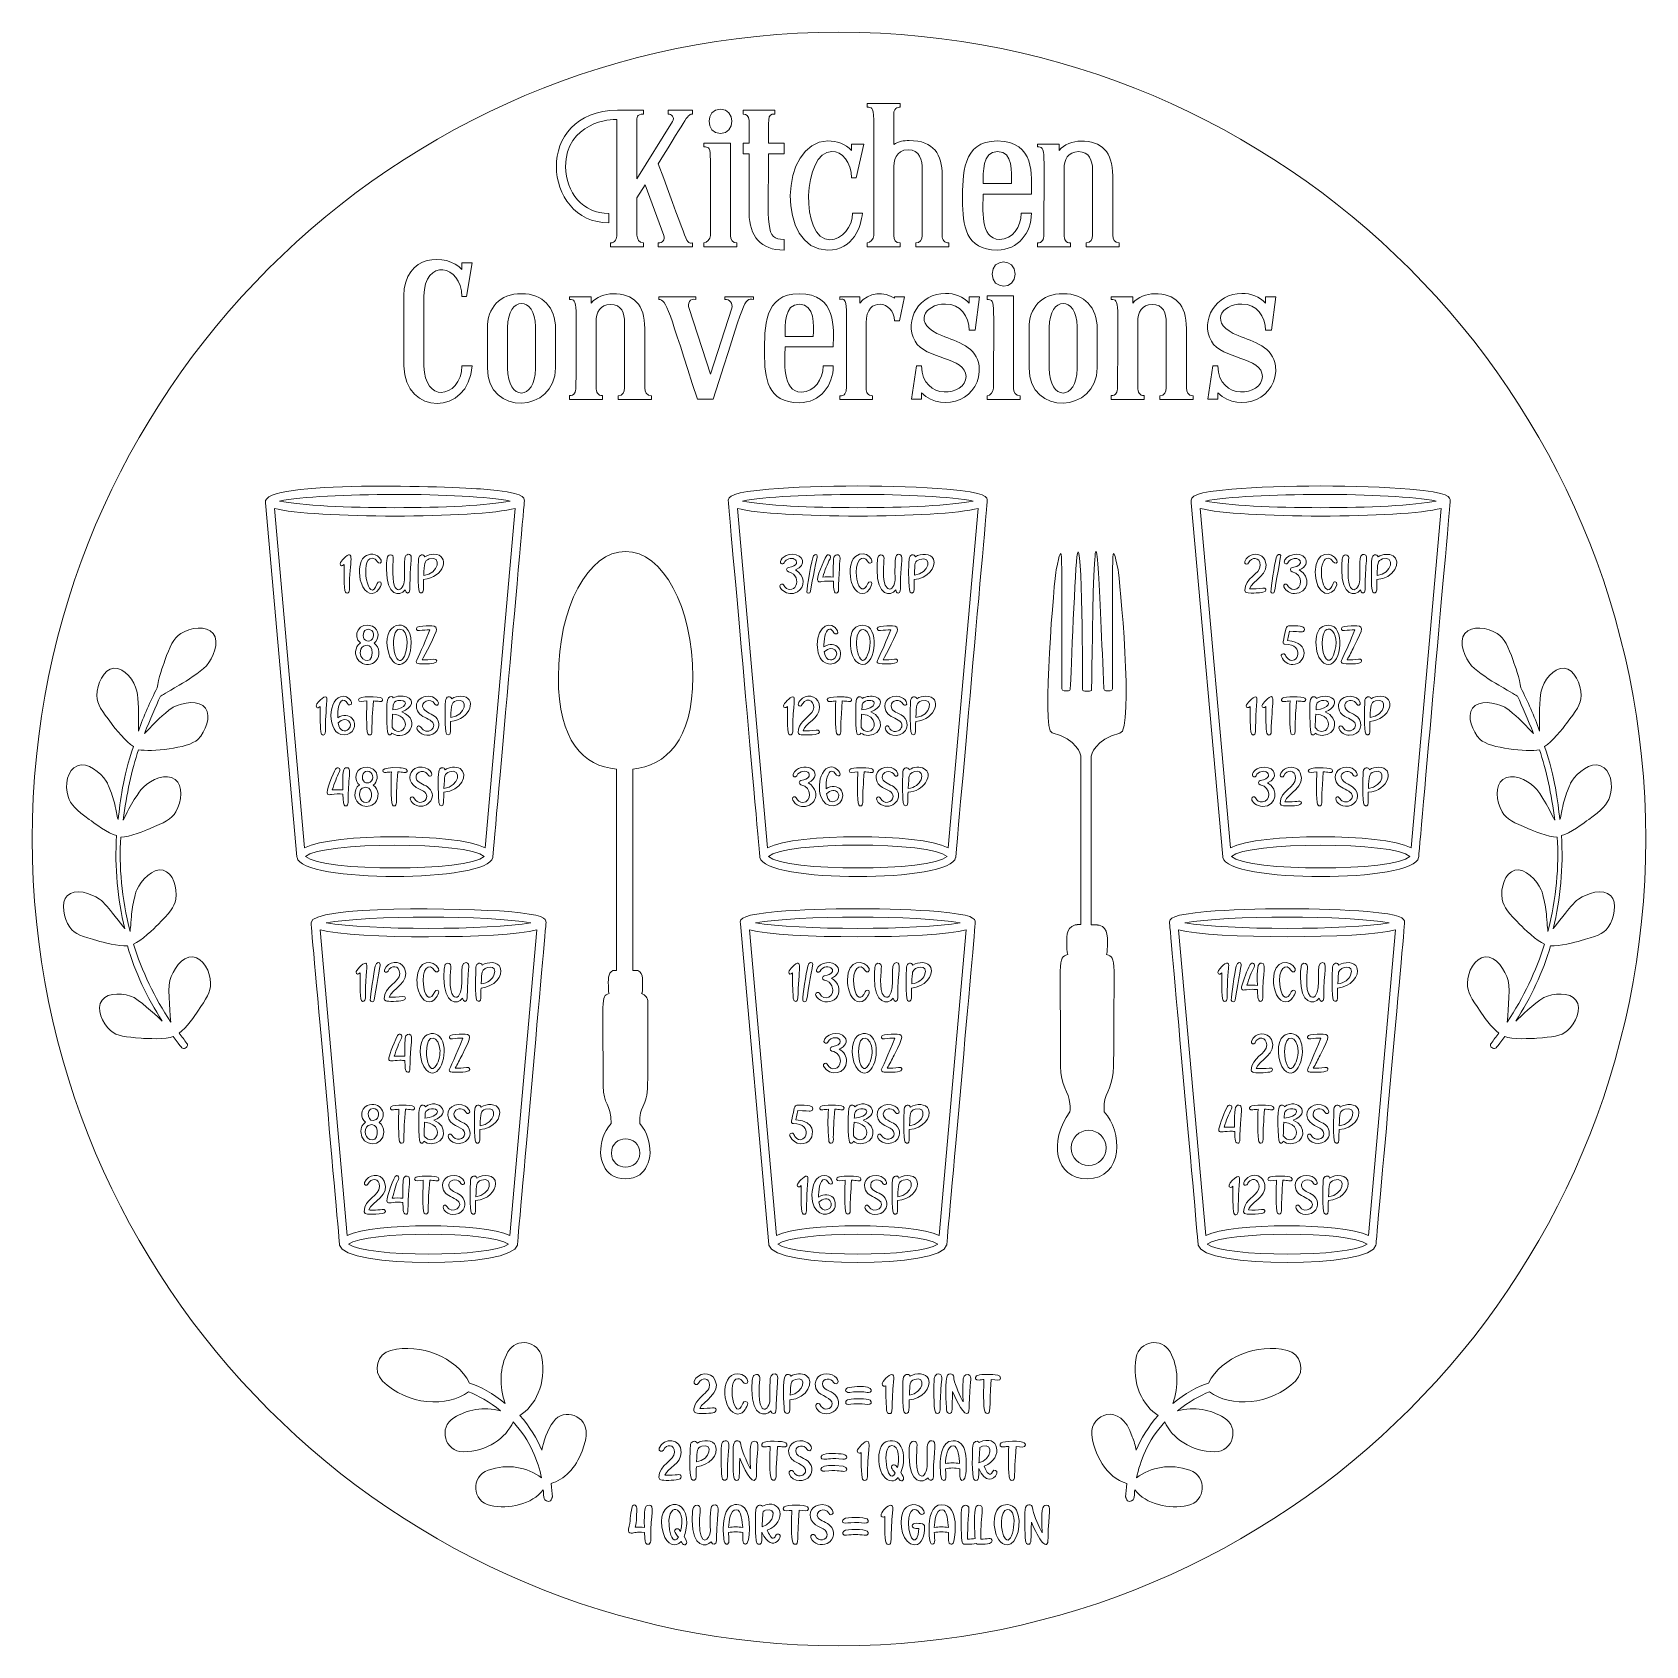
# Model space of a CAD drawing. Header units: inches. Extents: x -3.39 to 2.61, y -15.49 to -9.49.
import ezdxf

# ---------------------------------------------------------------- set-up
doc = ezdxf.new("R2010")
doc.units = ezdxf.units.IN
doc.header["$MEASUREMENT"] = 0
doc.layers.add('_U+0421_U+043B_U+043E_U+0439 1', color=7, linetype='Continuous')

# ---------------------------------------------------------------- blocks, each defined once
blk = doc.blocks.new('block 2')
at = {"layer": '_U+0421_U+043B_U+043E_U+0439 1', "color": 7, "lineweight": 9, "true_color": 0xffffff}
for points, knots in [([(-0.7463, -15.0655), (-0.7633, -15.0621), (-0.7826, -15.0621), (-0.7996, -15.0655), (-0.7994, -15.075), (-0.7989, -15.0832), (-0.7981, -15.0901), (-0.796, -15.1107), (-0.8082, -15.1136), (-0.8137, -15.1033), (-0.817, -15.0973), (-0.8176, -15.0833), (-0.8181, -15.0761), (-0.8278, -14.9387), (-0.7588, -14.9546), (-0.7408, -14.9728), (-0.7133, -15.0005), (-0.7178, -15.1089), (-0.7365, -15.1089), (-0.7502, -15.1089), (-0.7462, -15.0841), (-0.7463, -15.0655)], [0, 0, 0, 0, 1, 1, 1, 2, 2, 2, 3, 3, 3, 4, 4, 4, 5, 5, 5, 6, 6, 6, 7, 7, 7, 7]), ([(-0.747, -15.0464), (-0.7482, -15.0277), (-0.7515, -14.9802), (-0.7707, -14.9802), (-0.7938, -14.9802), (-0.7985, -15.0236), (-0.7994, -15.0465), (-0.782, -15.0433), (-0.7644, -15.0433), (-0.747, -15.0464)], [0, 0, 0, 0, 1, 1, 1, 2, 2, 2, 3, 3, 3, 3])]:
    blk.add_open_spline(points, degree=3, knots=knots, dxfattribs=at)
blk = doc.blocks.new('block 3')
at = {"layer": '_U+0421_U+043B_U+043E_U+0439 1', "color": 7, "lineweight": 9, "true_color": 0xffffff}
for points, knots in [([(-0.6757, -15.0643), (-0.6764, -15.0876), (-0.6724, -15.1089), (-0.6863, -15.1089), (-0.691, -15.1089), (-0.6961, -15.1048), (-0.6969, -15.095), (-0.7003, -15.0559), (-0.7005, -15.0179), (-0.6981, -14.9806), (-0.6969, -14.9644), (-0.6822, -14.9588), (-0.6735, -14.9675), (-0.6023, -14.9331), (-0.579, -15.0256), (-0.6555, -15.0567), (-0.6508, -15.0678), (-0.6391, -15.093), (-0.6299, -15.0851), (-0.6242, -15.08), (-0.626, -15.0729), (-0.6183, -15.0714), (-0.5858, -15.0653), (-0.6347, -15.1538), (-0.6757, -15.0643)], [0, 0, 0, 0, 1, 1, 1, 2, 2, 2, 3, 3, 3, 4, 4, 4, 5, 5, 5, 6, 6, 6, 7, 7, 7, 8, 8, 8, 8]), ([(-0.6749, -15.0435), (-0.6281, -15.0323), (-0.6179, -14.9682), (-0.6618, -14.9823), (-0.6652, -14.9834), (-0.6683, -14.985), (-0.6711, -14.9872), (-0.6728, -15.008), (-0.6741, -15.027), (-0.6749, -15.0435)], [0, 0, 0, 0, 1, 1, 1, 2, 2, 2, 3, 3, 3, 3])]:
    blk.add_open_spline(points, degree=3, knots=knots, dxfattribs=at)
blk = doc.blocks.new('block 4')
at = {"layer": '_U+0421_U+043B_U+043E_U+0439 1', "color": 7, "lineweight": 9, "true_color": 0xffffff}
for points, knots in [([(-0.5925, -14.6086), (-0.5939, -14.5921), (-0.5999, -14.4923), (-0.5884, -14.4814), (-0.5812, -14.4745), (-0.5715, -14.476), (-0.5675, -14.4835), (-0.5523, -14.4742), (-0.5259, -14.4716), (-0.5115, -14.4806), (-0.4769, -14.5023), (-0.5071, -14.5669), (-0.5712, -14.5719), (-0.5715, -14.5825), (-0.5717, -14.595), (-0.5717, -14.6092), (-0.5717, -14.6259), (-0.5908, -14.6283), (-0.5925, -14.6086)], [0, 0, 0, 0, 1, 1, 1, 2, 2, 2, 3, 3, 3, 4, 4, 4, 5, 5, 5, 6, 6, 6, 6]), ([(-0.5704, -14.5538), (-0.5181, -14.5475), (-0.506, -14.4812), (-0.551, -14.4958), (-0.5693, -14.5017), (-0.5682, -14.5104), (-0.5704, -14.5538)], [0, 0, 0, 0, 1, 1, 1, 2, 2, 2, 2])]:
    blk.add_open_spline(points, degree=3, knots=knots, dxfattribs=at)
blk = doc.blocks.new('block 5')
at = {"layer": '_U+0421_U+043B_U+043E_U+0439 1', "color": 7, "lineweight": 9, "true_color": 0xffffff}
for points, knots in [([(-0.9378, -14.8668), (-0.9378, -14.8668), (-0.9378, -14.8668), (-0.9378, -14.8668), (-0.9463, -14.8547), (-0.9428, -14.7586), (-0.9417, -14.7429), (-0.9407, -14.7249), (-0.9219, -14.7205), (-0.9157, -14.7323), (-0.8961, -14.7201), (-0.8566, -14.7187), (-0.8478, -14.7429), (-0.8358, -14.7761), (-0.8712, -14.8168), (-0.9194, -14.8206), (-0.9197, -14.8312), (-0.9199, -14.8437), (-0.9199, -14.8579), (-0.9199, -14.871), (-0.9317, -14.8754), (-0.9378, -14.8668)], [0, 0, 0, 0, 1, 1, 1, 2, 2, 2, 3, 3, 3, 4, 4, 4, 5, 5, 5, 6, 6, 6, 7, 7, 7, 7]), ([(-0.9186, -14.8025), (-0.8662, -14.7962), (-0.8543, -14.7299), (-0.8993, -14.7445), (-0.9175, -14.7505), (-0.9164, -14.7591), (-0.9186, -14.8025)], [0, 0, 0, 0, 1, 1, 1, 2, 2, 2, 2])]:
    blk.add_open_spline(points, degree=3, knots=knots, dxfattribs=at)
blk = doc.blocks.new('block 6')
at = {"layer": '_U+0421_U+043B_U+043E_U+0439 1', "color": 7, "lineweight": 9, "true_color": 0xffffff}
for points, knots in [([(-0.9579, -15.056), (-0.9595, -15.0647), (-0.962, -15.0728), (-0.9651, -15.0802), (-0.9565, -15.0935), (-0.9553, -15.0984), (-0.9553, -15.1014), (-0.9553, -15.1083), (-0.9597, -15.1108), (-0.9634, -15.1108), (-0.9698, -15.1108), (-0.9725, -15.104), (-0.9759, -15.0986), (-0.9965, -15.1233), (-1.0288, -15.11), (-1.0416, -15.0691), (-1.0836, -14.9359), (-0.9314, -14.9188), (-0.9579, -15.056)], [0, 0, 0, 0, 1, 1, 1, 2, 2, 2, 3, 3, 3, 4, 4, 4, 5, 5, 5, 6, 6, 6, 6]), ([(-1.0187, -15.0552), (-1.0141, -15.0833), (-1.0009, -15.1073), (-0.9863, -15.0826), (-0.989, -15.0787), (-1.0002, -15.0645), (-1.0002, -15.0602), (-1.0002, -15.0549), (-0.996, -15.0508), (-0.9907, -15.0508), (-0.9849, -15.0508), (-0.9818, -15.0566), (-0.9781, -15.0616), (-0.9517, -14.9615), (-1.0373, -14.9449), (-1.0187, -15.0552)], [0, 0, 0, 0, 1, 1, 1, 2, 2, 2, 3, 3, 3, 4, 4, 4, 5, 5, 5, 5])]:
    blk.add_open_spline(points, degree=3, knots=knots, dxfattribs=at)
blk = doc.blocks.new('block 7')
at = {"layer": '_U+0421_U+043B_U+043E_U+0439 1', "color": 7, "lineweight": 9, "true_color": 0xffffff}
for points, knots in [([(0.1084, -14.7429), (0.1096, -14.7258), (0.1264, -14.7212), (0.1329, -14.7298), (0.2048, -14.695), (0.2269, -14.7881), (0.1509, -14.8189), (0.1606, -14.8419), (0.1725, -14.8615), (0.1816, -14.8391), (0.1865, -14.8277), (0.2026, -14.8351), (0.198, -14.8457), (0.1863, -14.8732), (0.1556, -14.881), (0.1307, -14.8265), (0.1301, -14.8493), (0.1341, -14.8712), (0.1201, -14.8712), (0.1181, -14.8712), (0.1151, -14.8705), (0.1125, -14.8668), (0.1043, -14.8556), (0.1071, -14.7615), (0.1084, -14.7429)], [0, 0, 0, 0, 1, 1, 1, 2, 2, 2, 3, 3, 3, 4, 4, 4, 5, 5, 5, 6, 6, 6, 7, 7, 7, 8, 8, 8, 8]), ([(0.1316, -14.8058), (0.1783, -14.7946), (0.1885, -14.7304), (0.1446, -14.7446), (0.1413, -14.7457), (0.1382, -14.7473), (0.1353, -14.7495), (0.1336, -14.7701), (0.1324, -14.789), (0.1316, -14.8058)], [0, 0, 0, 0, 1, 1, 1, 2, 2, 2, 3, 3, 3, 3])]:
    blk.add_open_spline(points, degree=3, knots=knots, dxfattribs=at)
blk = doc.blocks.new('block 8')
at = {"layer": '_U+0421_U+043B_U+043E_U+0439 1', "color": 7, "lineweight": 9, "true_color": 0xffffff}
for points, knots in [([(0.0353, -14.7238), (0.0616, -14.7238), (0.075, -14.74), (0.0805, -14.7658), (0.0879, -14.8), (0.084, -14.8496), (0.079, -14.8631), (0.0747, -14.8751), (0.0602, -14.875), (0.0602, -14.8557), (0.0602, -14.8424), (0.0602, -14.8331), (0.0602, -14.8278), (0.0431, -14.8243), (0.0238, -14.8243), (0.0069, -14.8278), (0.0071, -14.8433), (0.0136, -14.8712), (0.0004, -14.8712), (-0.0106, -14.8712), (-0.0109, -14.8493), (-0.0117, -14.8384), (-0.015, -14.792), (-0.0111, -14.7238), (0.0353, -14.7238)], [0, 0, 0, 0, 1, 1, 1, 2, 2, 2, 3, 3, 3, 4, 4, 4, 5, 5, 5, 6, 6, 6, 7, 7, 7, 8, 8, 8, 8]), ([(0.0071, -14.8088), (0.0245, -14.8056), (0.0421, -14.8056), (0.0594, -14.8087), (0.0582, -14.79), (0.055, -14.7425), (0.0357, -14.7425), (0.0126, -14.7425), (0.0079, -14.7859), (0.0071, -14.8088)], [0, 0, 0, 0, 1, 1, 1, 2, 2, 2, 3, 3, 3, 3])]:
    blk.add_open_spline(points, degree=3, knots=knots, dxfattribs=at)
blk = doc.blocks.new('block 9')
at = {"layer": '_U+0421_U+043B_U+043E_U+0439 1', "color": 7, "lineweight": 9, "true_color": 0xffffff}
for points, knots in [([(-0.2206, -14.7319), (-0.2067, -14.7215), (-0.1744, -14.7161), (-0.1586, -14.7448), (-0.1441, -14.7712), (-0.1468, -14.8144), (-0.1586, -14.8425), (-0.15, -14.8558), (-0.1489, -14.8607), (-0.1489, -14.8636), (-0.1489, -14.8706), (-0.1532, -14.873), (-0.157, -14.873), (-0.1634, -14.873), (-0.1661, -14.8663), (-0.1694, -14.8609), (-0.1762, -14.869), (-0.1839, -14.8731), (-0.1924, -14.8731), (-0.2448, -14.8731), (-0.2561, -14.7583), (-0.2206, -14.7319)], [0, 0, 0, 0, 1, 1, 1, 2, 2, 2, 3, 3, 3, 4, 4, 4, 5, 5, 5, 6, 6, 6, 7, 7, 7, 7]), ([(-0.1799, -14.8449), (-0.1833, -14.8399), (-0.1873, -14.8344), (-0.1917, -14.8283), (-0.1993, -14.8179), (-0.1844, -14.8066), (-0.1765, -14.8174), (-0.1749, -14.8196), (-0.1732, -14.8218), (-0.1717, -14.8239), (-0.1642, -14.7956), (-0.1648, -14.7417), (-0.1924, -14.7417), (-0.2331, -14.7417), (-0.2101, -14.8961), (-0.1799, -14.8449)], [0, 0, 0, 0, 1, 1, 1, 2, 2, 2, 3, 3, 3, 4, 4, 4, 5, 5, 5, 5])]:
    blk.add_open_spline(points, degree=3, knots=knots, dxfattribs=at)
blk = doc.blocks.new('block 10')
at = {"layer": '_U+0421_U+043B_U+043E_U+0439 1', "color": 7, "lineweight": 9, "true_color": 0xffffff}
for points, knots in [([(0.209, -14.9696), (0.2228, -14.9592), (0.2552, -14.9538), (0.271, -14.9826), (0.2936, -15.0242), (0.2751, -15.1109), (0.2371, -15.1109), (0.185, -15.1109), (0.1732, -14.9962), (0.209, -14.9696)], [0, 0, 0, 0, 1, 1, 1, 2, 2, 2, 3, 3, 3, 3]), ([(0.2301, -15.089), (0.2562, -15.1196), (0.2831, -14.9794), (0.2371, -14.9794), (0.2083, -14.9794), (0.2099, -15.0658), (0.2301, -15.089)], [0, 0, 0, 0, 1, 1, 1, 2, 2, 2, 2])]:
    blk.add_open_spline(points, degree=3, knots=knots, dxfattribs=at)
blk = doc.blocks.new('block 11')
at = {"layer": '_U+0421_U+043B_U+043E_U+0439 1', "color": 7, "lineweight": 9, "true_color": 0xffffff}
for points, knots in [([(0.0187, -15.0655), (0.0016, -15.0621), (-0.0177, -15.0621), (-0.0347, -15.0655), (-0.0344, -15.0819), (-0.028, -15.1089), (-0.0411, -15.1089), (-0.0551, -15.1089), (-0.054, -15.0688), (-0.054, -15.0516), (-0.054, -15.0118), (-0.0462, -14.9616), (-0.0062, -14.9616), (0.0609, -14.9616), (0.0427, -15.0869), (0.0375, -15.1008), (0.0351, -15.1075), (0.0312, -15.1089), (0.0284, -15.1089), (0.0147, -15.1089), (0.0187, -15.0841), (0.0187, -15.0655)], [0, 0, 0, 0, 1, 1, 1, 2, 2, 2, 3, 3, 3, 4, 4, 4, 5, 5, 5, 6, 6, 6, 7, 7, 7, 7]), ([(0.0179, -15.0464), (0.0168, -15.0276), (0.0134, -14.9802), (-0.0058, -14.9802), (-0.0288, -14.9802), (-0.0336, -15.0234), (-0.0344, -15.0465), (-0.017, -15.0433), (0.0006, -15.0433), (0.0179, -15.0464)], [0, 0, 0, 0, 1, 1, 1, 2, 2, 2, 3, 3, 3, 3])]:
    blk.add_open_spline(points, degree=3, knots=knots, dxfattribs=at)
blk = doc.blocks.new('block 12')
at = {"layer": '_U+0421_U+043B_U+043E_U+0439 1', "color": 7, "lineweight": 9, "true_color": 0xffffff}
for points, knots in [([(-0.0565, -14.4942), (-0.0443, -14.5279), (-0.0805, -14.5682), (-0.1281, -14.5719), (-0.1284, -14.5824), (-0.1286, -14.595), (-0.1286, -14.6092), (-0.1286, -14.6226), (-0.1406, -14.6265), (-0.1465, -14.6181), (-0.1546, -14.6065), (-0.1518, -14.5136), (-0.1504, -14.4942), (-0.1493, -14.4757), (-0.1305, -14.472), (-0.1244, -14.4836), (-0.1039, -14.4708), (-0.065, -14.4708), (-0.0565, -14.4942)], [0, 0, 0, 0, 1, 1, 1, 2, 2, 2, 3, 3, 3, 4, 4, 4, 5, 5, 5, 6, 6, 6, 6]), ([(-0.108, -14.4958), (-0.1269, -14.5019), (-0.1252, -14.513), (-0.1273, -14.5538), (-0.0749, -14.5475), (-0.063, -14.4812), (-0.108, -14.4958)], [0, 0, 0, 0, 1, 1, 1, 2, 2, 2, 2])]:
    blk.add_open_spline(points, degree=3, knots=knots, dxfattribs=at)

msp = doc.modelspace()

# ---------------------------------------------------------------- linework, layer by layer
at = {"layer": '_U+0421_U+043B_U+043E_U+0439 1', "color": 1, "lineweight": 9, "true_color": 0xff0000}
msp.add_open_spline([(2.6111, -12.4861), (2.6111, -14.143), (1.268, -15.4861), (-0.3889, -15.4861), (-2.0457, -15.4861), (-3.3889, -14.143), (-3.3889, -12.4861), (-3.3889, -10.8293), (-2.0457, -9.4861), (-0.3889, -9.4861), (1.268, -9.4861), (2.6111, -10.8293), (2.6111, -12.4861)], degree=3, knots=[0, 0, 0, 0, 1, 1, 1, 2, 2, 2, 3, 3, 3, 4, 4, 4, 4], dxfattribs=at)
at = {"layer": '_U+0421_U+043B_U+043E_U+0439 1', "color": 7, "lineweight": 9, "true_color": 0xffffff}
for points, knots in [([(-1.0609, -9.9753), (-0.945, -10.2881), (-0.9581, -10.2697), (-0.934, -10.2697), (-0.934, -10.2697), (-0.934, -10.2837), (-0.934, -10.2837), (-0.934, -10.2837), (-1.0609, -10.2837), (-1.0609, -10.2837), (-1.0609, -10.2837), (-1.0609, -10.2691), (-1.0609, -10.2691), (-1.0447, -10.2714), (-1.0352, -10.2574), (-1.0407, -10.2423), (-1.0407, -10.2423), (-1.11, -10.0535), (-1.11, -10.0535), (-1.11, -10.0535), (-1.1402, -10.1021), (-1.1402, -10.1021), (-1.1402, -10.1021), (-1.1402, -10.2401), (-1.1402, -10.2401), (-1.1402, -10.2541), (-1.1318, -10.2697), (-1.1162, -10.2697), (-1.1162, -10.2697), (-1.1162, -10.2837), (-1.1162, -10.2837), (-1.1162, -10.2837), (-1.2385, -10.2837), (-1.2385, -10.2837), (-1.2385, -10.2837), (-1.2385, -10.2697), (-1.2385, -10.2697), (-1.2212, -10.2697), (-1.2145, -10.2535), (-1.2145, -10.2379), (-1.2145, -10.2379), (-1.2145, -9.8111), (-1.2145, -9.8111), (-1.234, -9.806), (-1.4055, -9.8222), (-1.4055, -9.9854), (-1.4055, -10.082), (-1.3412, -10.1602), (-1.2446, -10.1602), (-1.2446, -10.1602), (-1.2446, -10.1948), (-1.2446, -10.1948), (-1.4934, -10.1948), (-1.5274, -9.7764), (-1.2128, -9.7764), (-1.2128, -9.7764), (-1.1162, -9.7764), (-1.1162, -9.7764), (-1.1162, -9.7764), (-1.1162, -9.7904), (-1.1162, -9.7904), (-1.143, -9.7904), (-1.1402, -9.8027), (-1.1402, -9.82), (-1.1402, -9.82), (-1.1402, -10.0317), (-1.1402, -10.0317), (-1.1402, -10.0317), (-1.0078, -9.8178), (-1.0078, -9.8178), (-0.9988, -9.8032), (-1.0117, -9.7898), (-1.0245, -9.7904), (-1.0245, -9.7904), (-1.0245, -9.7764), (-1.0245, -9.7764), (-1.0245, -9.7764), (-0.934, -9.7764), (-0.934, -9.7764), (-0.934, -9.7764), (-0.934, -9.7904), (-0.934, -9.7904), (-0.9507, -9.7904), (-0.9498, -9.795), (-1.0609, -9.9753)], [0, 0, 0, 0, 1, 1, 1, 2, 2, 2, 3, 3, 3, 4, 4, 4, 5, 5, 5, 6, 6, 6, 7, 7, 7, 8, 8, 8, 9, 9, 9, 10, 10, 10, 11, 11, 11, 12, 12, 12, 13, 13, 13, 14, 14, 14, 15, 15, 15, 16, 16, 16, 17, 17, 17, 18, 18, 18, 19, 19, 19, 20, 20, 20, 21, 21, 21, 22, 22, 22, 23, 23, 23, 24, 24, 24, 25, 25, 25, 26, 26, 26, 27, 27, 27, 28, 28, 28, 28]), ([(-0.8296, -9.7719), (-0.7732, -9.7719), (-0.7738, -9.8625), (-0.8296, -9.8625), (-0.8863, -9.8625), (-0.8867, -9.7719), (-0.8296, -9.7719)], [0, 0, 0, 0, 1, 1, 1, 2, 2, 2, 2]), ([(-0.6509, -9.9379), (-0.6509, -10.2121), (-0.6654, -10.2563), (-0.5933, -10.2563), (-0.5933, -10.2563), (-0.5933, -10.296), (-0.5933, -10.296), (-0.6788, -10.2976), (-0.7229, -10.2423), (-0.7229, -10.1602), (-0.7229, -10.1602), (-0.7229, -9.9379), (-0.7229, -9.9379), (-0.7229, -9.9379), (-0.7453, -9.9379), (-0.7453, -9.9379), (-0.7453, -9.9379), (-0.7453, -9.8988), (-0.7453, -9.8988), (-0.7453, -9.8988), (-0.7229, -9.8988), (-0.7229, -9.8988), (-0.7229, -9.8177), (-0.7169, -9.7904), (-0.7453, -9.7904), (-0.7453, -9.7904), (-0.7453, -9.7753), (-0.7453, -9.7753), (-0.7453, -9.7753), (-0.628, -9.7753), (-0.628, -9.7753), (-0.628, -9.7753), (-0.628, -9.7904), (-0.628, -9.7904), (-0.657, -9.7872), (-0.6509, -9.8147), (-0.6509, -9.8988), (-0.6509, -9.8988), (-0.5933, -9.8988), (-0.5933, -9.8988), (-0.5933, -9.8988), (-0.5933, -9.9379), (-0.5933, -9.9379), (-0.5933, -9.9379), (-0.6509, -9.9379), (-0.6509, -9.9379)], [0, 0, 0, 0, 1, 1, 1, 2, 2, 2, 3, 3, 3, 4, 4, 4, 5, 5, 5, 6, 6, 6, 7, 7, 7, 8, 8, 8, 9, 9, 9, 10, 10, 10, 11, 11, 11, 12, 12, 12, 13, 13, 13, 14, 14, 14, 15, 15, 15, 15]), ([(0.02, -10.2697), (0.02, -10.2697), (0.02, -10.2837), (0.02, -10.2837), (0.02, -10.2837), (-0.1034, -10.2837), (-0.1034, -10.2837), (-0.1034, -10.2837), (-0.1034, -10.2697), (-0.1034, -10.2697), (-0.0872, -10.2708), (-0.0794, -10.2568), (-0.0794, -10.2418), (-0.0794, -10.2418), (-0.0794, -9.9971), (-0.0794, -9.9971), (-0.0794, -9.9619), (-0.0878, -9.9233), (-0.1319, -9.9233), (-0.1783, -9.9233), (-0.1855, -9.9636), (-0.1855, -9.9988), (-0.1855, -9.9988), (-0.1855, -10.2418), (-0.1855, -10.2418), (-0.1855, -10.2563), (-0.1777, -10.2708), (-0.1615, -10.2697), (-0.1615, -10.2697), (-0.1615, -10.2837), (-0.1615, -10.2837), (-0.1615, -10.2837), (-0.2839, -10.2837), (-0.2839, -10.2837), (-0.2839, -10.2837), (-0.2839, -10.2697), (-0.2839, -10.2697), (-0.2727, -10.2697), (-0.2598, -10.2546), (-0.2598, -10.2418), (-0.2598, -9.7253), (-0.2518, -9.7712), (-0.2839, -9.7641), (-0.2839, -9.7641), (-0.2839, -9.7513), (-0.2839, -9.7513), (-0.2839, -9.7513), (-0.1615, -9.7513), (-0.1615, -9.7513), (-0.1615, -9.7513), (-0.1615, -9.7641), (-0.1615, -9.7641), (-0.1615, -9.7647), (-0.1855, -9.7619), (-0.1855, -9.7921), (-0.1855, -9.7921), (-0.1855, -9.9038), (-0.1855, -9.9038), (-0.166, -9.8915), (-0.1476, -9.8887), (-0.128, -9.8887), (-0.0353, -9.8887), (-0.0051, -9.9418), (-0.0051, -10.0178), (-0.0051, -10.0178), (-0.0051, -10.2423), (-0.0051, -10.2423), (-0.0051, -10.2568), (0.0033, -10.2714), (0.02, -10.2697)], [0, 0, 0, 0, 1, 1, 1, 2, 2, 2, 3, 3, 3, 4, 4, 4, 5, 5, 5, 6, 6, 6, 7, 7, 7, 8, 8, 8, 9, 9, 9, 10, 10, 10, 11, 11, 11, 12, 12, 12, 13, 13, 13, 14, 14, 14, 15, 15, 15, 16, 16, 16, 17, 17, 17, 18, 18, 18, 19, 19, 19, 20, 20, 20, 21, 21, 21, 22, 22, 22, 23, 23, 23, 23]), ([(-0.7687, -10.2697), (-0.7687, -10.2697), (-0.7687, -10.2837), (-0.7687, -10.2837), (-0.7687, -10.2837), (-0.8911, -10.2837), (-0.8911, -10.2837), (-0.8911, -10.2837), (-0.8911, -10.2697), (-0.8911, -10.2697), (-0.8799, -10.2697), (-0.867, -10.2546), (-0.867, -10.2418), (-0.867, -9.8866), (-0.86, -9.9186), (-0.8911, -9.9116), (-0.8911, -9.9116), (-0.8911, -9.8988), (-0.8911, -9.8988), (-0.8911, -9.8988), (-0.7927, -9.8988), (-0.7927, -9.8988), (-0.7927, -9.8988), (-0.7927, -10.2418), (-0.7927, -10.2418), (-0.7927, -10.2563), (-0.7849, -10.2708), (-0.7687, -10.2697)], [0, 0, 0, 0, 1, 1, 1, 2, 2, 2, 3, 3, 3, 4, 4, 4, 5, 5, 5, 6, 6, 6, 7, 7, 7, 8, 8, 8, 9, 9, 9, 9]), ([(-0.3386, -10.1591), (-0.3386, -10.1591), (-0.3017, -10.1591), (-0.3017, -10.1591), (-0.3067, -10.2071), (-0.3336, -10.296), (-0.4308, -10.296), (-0.6224, -10.296), (-0.6101, -9.8904), (-0.4308, -9.8904), (-0.3967, -9.8904), (-0.366, -9.901), (-0.3425, -9.9261), (-0.3425, -9.9261), (-0.3425, -9.9027), (-0.3425, -9.9027), (-0.3425, -9.9027), (-0.2961, -9.9027), (-0.2961, -9.9027), (-0.2961, -9.9027), (-0.3252, -10.0272), (-0.3252, -10.0272), (-0.3252, -10.0272), (-0.3425, -10.0272), (-0.3425, -10.0272), (-0.3425, -9.9692), (-0.3783, -9.9289), (-0.4151, -9.9289), (-0.5241, -9.9289), (-0.5347, -10.258), (-0.4224, -10.258), (-0.3771, -10.258), (-0.3386, -10.2094), (-0.3386, -10.1591)], [0, 0, 0, 0, 1, 1, 1, 2, 2, 2, 3, 3, 3, 4, 4, 4, 5, 5, 5, 6, 6, 6, 7, 7, 7, 8, 8, 8, 9, 9, 9, 10, 10, 10, 11, 11, 11, 11]), ([(0.1474, -10.0887), (0.1474, -10.1367), (0.1334, -10.2563), (0.2083, -10.2563), (0.2558, -10.2568), (0.2887, -10.2105), (0.2887, -10.1591), (0.2887, -10.1591), (0.3267, -10.1591), (0.3267, -10.1591), (0.3267, -10.2312), (0.2775, -10.296), (0.1999, -10.296), (0.0803, -10.296), (0.0708, -10.2027), (0.0708, -10.111), (0.0708, -10.0172), (0.068, -9.8904), (0.1999, -9.8904), (0.3418, -9.8904), (0.3267, -10.0219), (0.3267, -10.0887), (0.3267, -10.0887), (0.1474, -10.0887), (0.1474, -10.0887)], [0, 0, 0, 0, 1, 1, 1, 2, 2, 2, 3, 3, 3, 4, 4, 4, 5, 5, 5, 6, 6, 6, 7, 7, 7, 8, 8, 8, 8]), ([(0.6535, -10.2697), (0.6535, -10.2697), (0.6535, -10.2837), (0.6535, -10.2837), (0.6535, -10.2837), (0.53, -10.2837), (0.53, -10.2837), (0.53, -10.2837), (0.53, -10.2697), (0.53, -10.2697), (0.5473, -10.2697), (0.554, -10.2557), (0.554, -10.2407), (0.554, -10.2407), (0.554, -9.9971), (0.554, -9.9971), (0.554, -9.9636), (0.5423, -9.93), (0.5015, -9.93), (0.4624, -9.93), (0.4479, -9.9602), (0.4479, -9.9948), (0.4479, -9.9948), (0.4479, -10.2395), (0.4479, -10.2395), (0.4479, -10.2552), (0.4535, -10.2708), (0.4719, -10.2691), (0.4719, -10.2691), (0.4719, -10.2837), (0.4719, -10.2837), (0.4719, -10.2837), (0.349, -10.2837), (0.349, -10.2837), (0.349, -10.2837), (0.349, -10.2691), (0.349, -10.2691), (0.3675, -10.2708), (0.373, -10.2552), (0.373, -10.2395), (0.373, -9.9196), (0.3819, -9.9122), (0.349, -9.9122), (0.349, -9.9122), (0.349, -9.9027), (0.349, -9.9027), (0.349, -9.9027), (0.4295, -9.9027), (0.4295, -9.9027), (0.4295, -9.9027), (0.4295, -9.9256), (0.4295, -9.9256), (0.4468, -9.9027), (0.4814, -9.8909), (0.5099, -9.8909), (0.5876, -9.8909), (0.6289, -9.9295), (0.6289, -10.02), (0.6289, -10.02), (0.6289, -10.2407), (0.6289, -10.2407), (0.6289, -10.2557), (0.6356, -10.2697), (0.6535, -10.2697)], [0, 0, 0, 0, 1, 1, 1, 2, 2, 2, 3, 3, 3, 4, 4, 4, 5, 5, 5, 6, 6, 6, 7, 7, 7, 8, 8, 8, 9, 9, 9, 10, 10, 10, 11, 11, 11, 12, 12, 12, 13, 13, 13, 14, 14, 14, 15, 15, 15, 16, 16, 16, 17, 17, 17, 18, 18, 18, 19, 19, 19, 20, 20, 20, 21, 21, 21, 21]), ([(0.1474, -10.049), (0.1474, -10.049), (0.2524, -10.049), (0.2524, -10.049), (0.2524, -10.0083), (0.2602, -9.9295), (0.2004, -9.9295), (0.1435, -9.9295), (0.1474, -10.0071), (0.1474, -10.049)], [0, 0, 0, 0, 1, 1, 1, 2, 2, 2, 3, 3, 3, 3]), ([(-1.7915, -10.7264), (-1.7915, -10.7264), (-1.753, -10.7264), (-1.753, -10.7264), (-1.7655, -10.9127), (-2.0038, -10.9127), (-2.0071, -10.7269), (-2.0083, -10.6404), (-2.0071, -10.5526), (-2.0071, -10.4666), (-2.0071, -10.3099), (-1.8475, -10.3065), (-1.7915, -10.3677), (-1.7915, -10.3677), (-1.7915, -10.3432), (-1.7915, -10.3432), (-1.7915, -10.3432), (-1.753, -10.3432), (-1.753, -10.3432), (-1.753, -10.3432), (-1.7747, -10.4688), (-1.7747, -10.4688), (-1.7747, -10.4688), (-1.7915, -10.4688), (-1.7915, -10.4688), (-1.7915, -10.3479), (-1.9323, -10.3259), (-1.9323, -10.4666), (-1.9323, -10.5526), (-1.9345, -10.6415), (-1.9323, -10.7275), (-1.9306, -10.7951), (-1.9004, -10.8253), (-1.868, -10.8253), (-1.8312, -10.8253), (-1.7915, -10.7884), (-1.7915, -10.7264)], [0, 0, 0, 0, 1, 1, 1, 2, 2, 2, 3, 3, 3, 4, 4, 4, 5, 5, 5, 6, 6, 6, 7, 7, 7, 8, 8, 8, 9, 9, 9, 10, 10, 10, 11, 11, 11, 12, 12, 12, 12]), ([(0.1803, -10.3851), (0.1803, -10.3254), (0.2658, -10.3249), (0.2658, -10.3851), (0.2658, -10.4453), (0.1803, -10.4445), (0.1803, -10.3851)], [0, 0, 0, 0, 1, 1, 1, 2, 2, 2, 2]), ([(-1.4429, -10.5878), (-1.4429, -10.5878), (-1.4429, -10.7342), (-1.4429, -10.7342), (-1.4429, -10.9032), (-1.6966, -10.9142), (-1.6966, -10.7342), (-1.6966, -10.7342), (-1.6966, -10.5878), (-1.6966, -10.5878), (-1.6966, -10.5107), (-1.6508, -10.4582), (-1.5697, -10.4582), (-1.4899, -10.4582), (-1.4429, -10.5102), (-1.4429, -10.5878)], [0, 0, 0, 0, 1, 1, 1, 2, 2, 2, 3, 3, 3, 4, 4, 4, 5, 5, 5, 5]), ([(-1.5178, -10.5806), (-1.5178, -10.465), (-1.6217, -10.4657), (-1.6217, -10.5839), (-1.6217, -10.5839), (-1.6217, -10.7353), (-1.6217, -10.7353), (-1.6217, -10.8581), (-1.5178, -10.858), (-1.5178, -10.737), (-1.5178, -10.737), (-1.5178, -10.5806), (-1.5178, -10.5806)], [0, 0, 0, 0, 1, 1, 1, 2, 2, 2, 3, 3, 3, 4, 4, 4, 4]), ([(-1.0865, -10.8376), (-1.0865, -10.8376), (-1.0865, -10.8515), (-1.0865, -10.8515), (-1.0865, -10.8515), (-1.21, -10.8515), (-1.21, -10.8515), (-1.21, -10.8515), (-1.21, -10.8376), (-1.21, -10.8376), (-1.1927, -10.8376), (-1.186, -10.8236), (-1.186, -10.8085), (-1.186, -10.8085), (-1.186, -10.5649), (-1.186, -10.5649), (-1.186, -10.5314), (-1.1977, -10.4979), (-1.2385, -10.4979), (-1.2776, -10.4979), (-1.2921, -10.5281), (-1.2921, -10.5627), (-1.2921, -10.5627), (-1.2921, -10.8074), (-1.2921, -10.8074), (-1.2921, -10.823), (-1.2865, -10.8387), (-1.2681, -10.837), (-1.2681, -10.837), (-1.2681, -10.8515), (-1.2681, -10.8515), (-1.2681, -10.8515), (-1.391, -10.8515), (-1.391, -10.8515), (-1.391, -10.8515), (-1.391, -10.837), (-1.391, -10.837), (-1.3726, -10.8387), (-1.367, -10.823), (-1.367, -10.8074), (-1.367, -10.4875), (-1.3581, -10.48), (-1.391, -10.48), (-1.391, -10.48), (-1.391, -10.4705), (-1.391, -10.4705), (-1.391, -10.4705), (-1.3106, -10.4705), (-1.3106, -10.4705), (-1.3106, -10.4705), (-1.3106, -10.4934), (-1.3106, -10.4934), (-1.2932, -10.4705), (-1.2586, -10.4588), (-1.2301, -10.4588), (-1.1525, -10.4588), (-1.1111, -10.4973), (-1.1111, -10.5878), (-1.1111, -10.5878), (-1.1111, -10.8085), (-1.1111, -10.8085), (-1.1111, -10.8236), (-1.1044, -10.8376), (-1.0865, -10.8376)], [0, 0, 0, 0, 1, 1, 1, 2, 2, 2, 3, 3, 3, 4, 4, 4, 5, 5, 5, 6, 6, 6, 7, 7, 7, 8, 8, 8, 9, 9, 9, 10, 10, 10, 11, 11, 11, 12, 12, 12, 13, 13, 13, 14, 14, 14, 15, 15, 15, 16, 16, 16, 17, 17, 17, 18, 18, 18, 19, 19, 19, 20, 20, 20, 21, 21, 21, 21]), ([(-0.7067, -10.4705), (-0.7067, -10.4705), (-0.7067, -10.4795), (-0.7067, -10.4795), (-0.7457, -10.4756), (-0.7349, -10.4748), (-0.857, -10.851), (-0.857, -10.851), (-0.9156, -10.851), (-0.9156, -10.851), (-1.0227, -10.5214), (-1.0286, -10.4795), (-1.0592, -10.4795), (-1.0592, -10.4795), (-1.0592, -10.4705), (-1.0592, -10.4705), (-1.0592, -10.4705), (-0.9207, -10.4705), (-0.9207, -10.4705), (-0.9207, -10.4705), (-0.9207, -10.48), (-0.9207, -10.48), (-0.9436, -10.4739), (-0.9525, -10.4945), (-0.9464, -10.5135), (-0.9464, -10.5135), (-0.8665, -10.7577), (-0.8665, -10.7577), (-0.8665, -10.7577), (-0.7877, -10.5124), (-0.7877, -10.5124), (-0.7821, -10.4951), (-0.7955, -10.4778), (-0.814, -10.4795), (-0.814, -10.4795), (-0.814, -10.4705), (-0.814, -10.4705), (-0.814, -10.4705), (-0.7067, -10.4705), (-0.7067, -10.4705)], [0, 0, 0, 0, 1, 1, 1, 2, 2, 2, 3, 3, 3, 4, 4, 4, 5, 5, 5, 6, 6, 6, 7, 7, 7, 8, 8, 8, 9, 9, 9, 10, 10, 10, 11, 11, 11, 12, 12, 12, 13, 13, 13, 13]), ([(-0.5894, -10.6565), (-0.5894, -10.7046), (-0.6034, -10.8241), (-0.5285, -10.8241), (-0.481, -10.8247), (-0.4481, -10.7783), (-0.4481, -10.7269), (-0.4481, -10.7269), (-0.4101, -10.7269), (-0.4101, -10.7269), (-0.4101, -10.799), (-0.4593, -10.8638), (-0.5369, -10.8638), (-0.6565, -10.8638), (-0.6659, -10.7705), (-0.6659, -10.6789), (-0.6659, -10.585), (-0.6687, -10.4582), (-0.5369, -10.4582), (-0.3949, -10.4582), (-0.4101, -10.5898), (-0.4101, -10.6565), (-0.4101, -10.6565), (-0.5894, -10.6565), (-0.5894, -10.6565)], [0, 0, 0, 0, 1, 1, 1, 2, 2, 2, 3, 3, 3, 4, 4, 4, 5, 5, 5, 6, 6, 6, 7, 7, 7, 8, 8, 8, 8]), ([(-0.5894, -10.6169), (-0.5894, -10.6169), (-0.4844, -10.6169), (-0.4844, -10.6169), (-0.4844, -10.5761), (-0.4766, -10.4973), (-0.5363, -10.4973), (-0.5933, -10.4973), (-0.5894, -10.575), (-0.5894, -10.6169)], [0, 0, 0, 0, 1, 1, 1, 2, 2, 2, 3, 3, 3, 3]), ([(-0.1448, -10.4705), (-0.1448, -10.4705), (-0.1638, -10.5588), (-0.1638, -10.5588), (-0.1638, -10.5588), (-0.1828, -10.5588), (-0.1828, -10.5588), (-0.1828, -10.4854), (-0.2883, -10.466), (-0.2883, -10.5661), (-0.2883, -10.5661), (-0.2883, -10.8096), (-0.2883, -10.8096), (-0.2883, -10.8247), (-0.2811, -10.8392), (-0.2638, -10.8376), (-0.2638, -10.8376), (-0.2638, -10.8515), (-0.2638, -10.8515), (-0.2638, -10.8515), (-0.3855, -10.8515), (-0.3855, -10.8515), (-0.3855, -10.8515), (-0.3855, -10.8376), (-0.3855, -10.8376), (-0.3677, -10.8403), (-0.3615, -10.8253), (-0.3615, -10.8102), (-0.3615, -10.4797), (-0.3527, -10.4749), (-0.3855, -10.48), (-0.3855, -10.48), (-0.3855, -10.4705), (-0.3855, -10.4705), (-0.3855, -10.4705), (-0.3118, -10.4705), (-0.3118, -10.4705), (-0.3118, -10.4705), (-0.3118, -10.494), (-0.3118, -10.494), (-0.2806, -10.4518), (-0.2176, -10.4494), (-0.1828, -10.4755), (-0.1828, -10.4755), (-0.1828, -10.4705), (-0.1828, -10.4705), (-0.1828, -10.4705), (-0.1448, -10.4705), (-0.1448, -10.4705)], [0, 0, 0, 0, 1, 1, 1, 2, 2, 2, 3, 3, 3, 4, 4, 4, 5, 5, 5, 6, 6, 6, 7, 7, 7, 8, 8, 8, 9, 9, 9, 10, 10, 10, 11, 11, 11, 12, 12, 12, 13, 13, 13, 14, 14, 14, 15, 15, 15, 16, 16, 16, 16]), ([(0.1323, -10.7269), (0.1453, -10.844), (0.0013, -10.9086), (-0.0822, -10.8269), (-0.0822, -10.8269), (-0.0822, -10.851), (-0.0822, -10.851), (-0.0822, -10.851), (-0.1196, -10.851), (-0.1196, -10.851), (-0.1196, -10.851), (-0.1012, -10.7264), (-0.1012, -10.7264), (-0.1012, -10.7264), (-0.0822, -10.7264), (-0.0822, -10.7264), (-0.0793, -10.8595), (0.0837, -10.8393), (0.0837, -10.766), (0.0837, -10.6934), (-0.0682, -10.7029), (-0.1062, -10.6353), (-0.1504, -10.556), (-0.0878, -10.4571), (0.0072, -10.4571), (0.0412, -10.4571), (0.072, -10.4683), (0.0954, -10.4934), (0.0954, -10.4934), (0.0954, -10.47), (0.0954, -10.47), (0.0954, -10.47), (0.1334, -10.47), (0.1334, -10.47), (0.1334, -10.47), (0.1178, -10.594), (0.1178, -10.594), (0.1178, -10.594), (0.0954, -10.594), (0.0954, -10.594), (0.0938, -10.542), (0.063, -10.4968), (0.0072, -10.4968), (-0.0727, -10.4968), (-0.1168, -10.5711), (-0.0062, -10.6141), (0.0507, -10.6364), (0.1245, -10.6571), (0.1323, -10.7269)], [0, 0, 0, 0, 1, 1, 1, 2, 2, 2, 3, 3, 3, 4, 4, 4, 5, 5, 5, 6, 6, 6, 7, 7, 7, 8, 8, 8, 9, 9, 9, 10, 10, 10, 11, 11, 11, 12, 12, 12, 13, 13, 13, 14, 14, 14, 15, 15, 15, 16, 16, 16, 16]), ([(0.2842, -10.8376), (0.2842, -10.8376), (0.2842, -10.8515), (0.2842, -10.8515), (0.2842, -10.8515), (0.1619, -10.8515), (0.1619, -10.8515), (0.1619, -10.8515), (0.1619, -10.8376), (0.1619, -10.8376), (0.1731, -10.8376), (0.1859, -10.8225), (0.1859, -10.8096), (0.1859, -10.4545), (0.193, -10.4863), (0.1619, -10.4795), (0.1619, -10.4795), (0.1619, -10.4666), (0.1619, -10.4666), (0.1619, -10.4666), (0.2602, -10.4666), (0.2602, -10.4666), (0.2602, -10.4666), (0.2602, -10.8096), (0.2602, -10.8096), (0.2602, -10.8241), (0.268, -10.8387), (0.2842, -10.8376)], [0, 0, 0, 0, 1, 1, 1, 2, 2, 2, 3, 3, 3, 4, 4, 4, 5, 5, 5, 6, 6, 6, 7, 7, 7, 8, 8, 8, 9, 9, 9, 9]), ([(0.5714, -10.5878), (0.5714, -10.5878), (0.5714, -10.7342), (0.5714, -10.7342), (0.5714, -10.9032), (0.3177, -10.9142), (0.3177, -10.7342), (0.3177, -10.7342), (0.3177, -10.5878), (0.3177, -10.5878), (0.3177, -10.5107), (0.3635, -10.4582), (0.4445, -10.4582), (0.5244, -10.4582), (0.5714, -10.5102), (0.5714, -10.5878)], [0, 0, 0, 0, 1, 1, 1, 2, 2, 2, 3, 3, 3, 4, 4, 4, 5, 5, 5, 5]), ([(0.4965, -10.5806), (0.4965, -10.465), (0.3926, -10.4657), (0.3926, -10.5839), (0.3926, -10.5839), (0.3926, -10.7353), (0.3926, -10.7353), (0.3926, -10.8581), (0.4965, -10.858), (0.4965, -10.737), (0.4965, -10.737), (0.4965, -10.5806), (0.4965, -10.5806)], [0, 0, 0, 0, 1, 1, 1, 2, 2, 2, 3, 3, 3, 4, 4, 4, 4]), ([(0.9277, -10.8376), (0.9277, -10.8376), (0.9277, -10.8515), (0.9277, -10.8515), (0.9277, -10.8515), (0.8043, -10.8515), (0.8043, -10.8515), (0.8043, -10.8515), (0.8043, -10.8376), (0.8043, -10.8376), (0.8216, -10.8376), (0.8283, -10.8236), (0.8283, -10.8085), (0.8283, -10.8085), (0.8283, -10.5649), (0.8283, -10.5649), (0.8283, -10.5314), (0.8166, -10.4979), (0.7758, -10.4979), (0.7367, -10.4979), (0.7222, -10.5281), (0.7222, -10.5627), (0.7222, -10.5627), (0.7222, -10.8074), (0.7222, -10.8074), (0.7222, -10.823), (0.7277, -10.8387), (0.7462, -10.837), (0.7462, -10.837), (0.7462, -10.8515), (0.7462, -10.8515), (0.7462, -10.8515), (0.6233, -10.8515), (0.6233, -10.8515), (0.6233, -10.8515), (0.6233, -10.837), (0.6233, -10.837), (0.6417, -10.8387), (0.6473, -10.823), (0.6473, -10.8074), (0.6473, -10.4875), (0.6562, -10.48), (0.6233, -10.48), (0.6233, -10.48), (0.6233, -10.4705), (0.6233, -10.4705), (0.6233, -10.4705), (0.7037, -10.4705), (0.7037, -10.4705), (0.7037, -10.4705), (0.7037, -10.4934), (0.7037, -10.4934), (0.721, -10.4705), (0.7557, -10.4588), (0.7842, -10.4588), (0.8618, -10.4588), (0.9032, -10.4973), (0.9032, -10.5878), (0.9032, -10.5878), (0.9032, -10.8085), (0.9032, -10.8085), (0.9032, -10.8236), (0.9099, -10.8376), (0.9277, -10.8376)], [0, 0, 0, 0, 1, 1, 1, 2, 2, 2, 3, 3, 3, 4, 4, 4, 5, 5, 5, 6, 6, 6, 7, 7, 7, 8, 8, 8, 9, 9, 9, 10, 10, 10, 11, 11, 11, 12, 12, 12, 13, 13, 13, 14, 14, 14, 15, 15, 15, 16, 16, 16, 17, 17, 17, 18, 18, 18, 19, 19, 19, 20, 20, 20, 21, 21, 21, 21]), ([(1.2344, -10.7269), (1.2474, -10.844), (1.1034, -10.9086), (1.0199, -10.8269), (1.0199, -10.8269), (1.0199, -10.851), (1.0199, -10.851), (1.0199, -10.851), (0.9825, -10.851), (0.9825, -10.851), (0.9825, -10.851), (1.0009, -10.7264), (1.0009, -10.7264), (1.0009, -10.7264), (1.0199, -10.7264), (1.0199, -10.7264), (1.0228, -10.8595), (1.1858, -10.8393), (1.1858, -10.766), (1.1858, -10.6934), (1.0339, -10.7029), (0.9959, -10.6353), (0.9517, -10.556), (1.0143, -10.4571), (1.1093, -10.4571), (1.1434, -10.4571), (1.1741, -10.4683), (1.1975, -10.4934), (1.1975, -10.4934), (1.1975, -10.47), (1.1975, -10.47), (1.1975, -10.47), (1.2355, -10.47), (1.2355, -10.47), (1.2355, -10.47), (1.2199, -10.594), (1.2199, -10.594), (1.2199, -10.594), (1.1975, -10.594), (1.1975, -10.594), (1.1959, -10.542), (1.1651, -10.4968), (1.1093, -10.4968), (1.0294, -10.4968), (0.9853, -10.5711), (1.0959, -10.6141), (1.1529, -10.6364), (1.2266, -10.6571), (1.2344, -10.7269)], [0, 0, 0, 0, 1, 1, 1, 2, 2, 2, 3, 3, 3, 4, 4, 4, 5, 5, 5, 6, 6, 6, 7, 7, 7, 8, 8, 8, 9, 9, 9, 10, 10, 10, 11, 11, 11, 12, 12, 12, 13, 13, 13, 14, 14, 14, 15, 15, 15, 16, 16, 16, 16]), ([(-1.6767, -12.5545), (-1.6767, -12.5545), (-1.6765, -12.5545), (-1.6765, -12.5545), (-1.6764, -12.5535), (-1.5588, -11.2303), (-1.5588, -11.2294), (-1.5588, -11.2148), (-1.5588, -11.1983), (-1.7096, -11.1853), (-1.8192, -11.1758), (-2.5418, -11.1491), (-2.5218, -11.2354), (-2.5218, -11.2354), (-2.4047, -12.5527), (-2.4047, -12.5527), (-2.4047, -12.5527), (-2.4044, -12.5545), (-2.4044, -12.5545), (-2.4044, -12.5545), (-2.4044, -12.5545), (-2.4044, -12.5545), (-2.3917, -12.6494), (-1.6892, -12.6485), (-1.6767, -12.5545)], [0, 0, 0, 0, 1, 1, 1, 2, 2, 2, 3, 3, 3, 4, 4, 4, 5, 5, 5, 6, 6, 6, 7, 7, 7, 8, 8, 8, 8]), ([(-2.4697, -11.2294), (-2.3117, -11.1966), (-1.77, -11.1965), (-1.6114, -11.2294), (-1.7694, -11.2621), (-2.311, -11.2623), (-2.4697, -11.2294)], [0, 0, 0, 0, 1, 1, 1, 2, 2, 2, 2]), ([(-0.8002, -11.2354), (-0.8, -11.2381), (-0.6833, -12.5518), (-0.6829, -12.5545), (-0.6829, -12.5545), (-0.6828, -12.5545), (-0.6828, -12.5545), (-0.6702, -12.6493), (0.0322, -12.6497), (0.0449, -12.5545), (0.0449, -12.5545), (0.045, -12.5545), (0.045, -12.5545), (0.0451, -12.5535), (0.1627, -11.2303), (0.1627, -11.2294), (0.1627, -11.2148), (0.1627, -11.1983), (0.0119, -11.1853), (-0.1711, -11.1694), (-0.4669, -11.1694), (-0.6499, -11.1853), (-0.7802, -11.1966), (-0.8064, -11.2088), (-0.8002, -11.2354)], [0, 0, 0, 0, 1, 1, 1, 2, 2, 2, 3, 3, 3, 4, 4, 4, 5, 5, 5, 6, 6, 6, 7, 7, 7, 8, 8, 8, 8]), ([(-0.7481, -11.2294), (-0.5901, -11.1966), (-0.0485, -11.1965), (0.1102, -11.2294), (-0.0478, -11.2621), (-0.5895, -11.2623), (-0.7481, -11.2294)], [0, 0, 0, 0, 1, 1, 1, 2, 2, 2, 2]), ([(0.6491, -11.4847), (0.6231, -11.3696), (0.6283, -11.3723), (0.6283, -11.9277), (0.6283, -11.9376), (0.6137, -11.9347), (0.6033, -11.9347), (0.5991, -11.9347), (0.5963, -11.9319), (0.5963, -11.9277), (0.5799, -11.5828), (0.5689, -11.1948), (0.556, -11.5694), (0.556, -11.6069), (0.5505, -11.8833), (0.5505, -11.9291), (0.5505, -11.9365), (0.5449, -11.936), (0.538, -11.936), (0.538, -11.936), (0.538, -11.936), (0.538, -11.936), (0.535, -11.936), (0.5327, -11.936), (0.5296, -11.936), (0.5296, -11.936), (0.5296, -11.936), (0.5296, -11.936), (0.5227, -11.936), (0.5171, -11.9365), (0.5171, -11.9291), (0.5171, -11.9152), (0.515, -11.3482), (0.4977, -11.4249), (0.4894, -11.4652), (0.4741, -11.8708), (0.4713, -11.9277), (0.4713, -11.9319), (0.4685, -11.9347), (0.4644, -11.9347), (0.4539, -11.9347), (0.4394, -11.9376), (0.4394, -11.9277), (0.4394, -11.3857), (0.4451, -11.3631), (0.4185, -11.4847), (0.4134, -11.5081), (0.3625, -12.0829), (0.4033, -12.0916), (0.4977, -12.1124), (0.5102, -12.1763), (0.5102, -12.1763), (0.5102, -12.326), (0.5102, -12.6706), (0.5102, -12.8041), (0.5102, -12.8041), (0.4963, -12.8041), (0.4963, -12.8041), (0.4963, -12.8055), (0.4963, -12.8055), (0.4963, -12.8055), (0.4963, -12.8055), (0.4894, -12.8055), (0.4894, -12.8055), (0.4514, -12.8172), (0.4588, -12.8516), (0.4588, -12.8985), (0.4588, -12.9041), (0.4602, -12.9097), (0.4616, -12.9152), (0.4227, -12.9282), (0.4352, -12.9315), (0.4352, -13.3305), (0.4352, -13.4022), (0.4666, -13.4271), (0.4699, -13.4708), (0.4724, -13.4854), (0.4699, -13.4874), (0.4699, -13.5013), (0.3891, -13.6091), (0.4142, -13.7499), (0.5338, -13.7499), (0.6713, -13.7499), (0.6655, -13.5691), (0.5977, -13.5013), (0.5977, -13.4929), (0.5966, -13.4773), (0.5977, -13.4708), (0.6014, -13.4258), (0.6324, -13.4033), (0.6324, -13.3305), (0.6324, -12.9314), (0.6449, -12.9282), (0.606, -12.9152), (0.6088, -12.9097), (0.6088, -12.9041), (0.6088, -12.8985), (0.6088, -12.8562), (0.6159, -12.8156), (0.5783, -12.8069), (0.5783, -12.8069), (0.5727, -12.8069), (0.5727, -12.8069), (0.5727, -12.8069), (0.5727, -12.8069), (0.5727, -12.8055), (0.5727, -12.8055), (0.5491, -12.8055), (0.5491, -12.8055), (0.5491, -12.6719), (0.5491, -12.3274), (0.5491, -12.1777), (0.5491, -12.1777), (0.5616, -12.1138), (0.656, -12.093), (0.7093, -12.0818), (0.6535, -11.5043), (0.6491, -11.4847)], [0, 0, 0, 0, 1, 1, 1, 2, 2, 2, 3, 3, 3, 4, 4, 4, 5, 5, 5, 6, 6, 6, 7, 7, 7, 8, 8, 8, 9, 9, 9, 10, 10, 10, 11, 11, 11, 12, 12, 12, 13, 13, 13, 14, 14, 14, 15, 15, 15, 16, 16, 16, 17, 17, 17, 18, 18, 18, 19, 19, 19, 20, 20, 20, 21, 21, 21, 22, 22, 22, 23, 23, 23, 24, 24, 24, 25, 25, 25, 26, 26, 26, 27, 27, 27, 28, 28, 28, 29, 29, 29, 30, 30, 30, 31, 31, 31, 32, 32, 32, 33, 33, 33, 34, 34, 34, 35, 35, 35, 36, 36, 36, 37, 37, 37, 38, 38, 38, 39, 39, 39, 39]), ([(1.7664, -12.5545), (1.7664, -12.5545), (1.7666, -12.5545), (1.7666, -12.5545), (1.7666, -12.5537), (1.8843, -11.2301), (1.8843, -11.2294), (1.8843, -11.2148), (1.8843, -11.1983), (1.7335, -11.1853), (1.5505, -11.1694), (1.2547, -11.1694), (1.0716, -11.1853), (0.9381, -11.1968), (0.9152, -11.2097), (0.9213, -11.2354), (0.9213, -11.2354), (1.0384, -12.5527), (1.0384, -12.5527), (1.0384, -12.5527), (1.0387, -12.5545), (1.0387, -12.5545), (1.0387, -12.5545), (1.0387, -12.5545), (1.0387, -12.5545), (1.0513, -12.6493), (1.7537, -12.6497), (1.7664, -12.5545)], [0, 0, 0, 0, 1, 1, 1, 2, 2, 2, 3, 3, 3, 4, 4, 4, 5, 5, 5, 6, 6, 6, 7, 7, 7, 8, 8, 8, 9, 9, 9, 9]), ([(0.9734, -11.2294), (1.1314, -11.1966), (1.6731, -11.1965), (1.8317, -11.2294), (1.6737, -11.2621), (1.1321, -11.2623), (0.9734, -11.2294)], [0, 0, 0, 0, 1, 1, 1, 2, 2, 2, 2]), ([(-2.3763, -12.5185), (-2.3763, -12.5185), (-2.4885, -11.2567), (-2.4885, -11.2567), (-2.3478, -11.2948), (-1.7327, -11.2946), (-1.5926, -11.2567), (-1.5926, -11.2567), (-1.7047, -12.5185), (-1.7047, -12.5185), (-1.8145, -12.4635), (-2.268, -12.4642), (-2.3763, -12.5185)], [0, 0, 0, 0, 1, 1, 1, 2, 2, 2, 3, 3, 3, 4, 4, 4, 4]), ([(-0.7669, -11.2567), (-0.6262, -11.2948), (-0.0112, -11.2946), (0.129, -11.2567), (0.129, -11.2567), (0.0168, -12.5185), (0.0168, -12.5185), (-0.0925, -12.4638), (-0.5456, -12.4638), (-0.6548, -12.5185), (-0.6548, -12.5185), (-0.7669, -11.2567), (-0.7669, -11.2567)], [0, 0, 0, 0, 1, 1, 1, 2, 2, 2, 3, 3, 3, 4, 4, 4, 4]), ([(1.8505, -11.2567), (1.8505, -11.2567), (1.7384, -12.5185), (1.7384, -12.5185), (1.629, -12.4637), (1.1757, -12.4639), (1.0668, -12.5185), (1.0668, -12.5185), (0.9546, -11.2567), (0.9546, -11.2567), (1.0953, -11.2948), (1.7104, -11.2946), (1.8505, -11.2567)], [0, 0, 0, 0, 1, 1, 1, 2, 2, 2, 3, 3, 3, 4, 4, 4, 4]), ([(-2.2441, -11.463), (-2.2441, -11.4578), (-2.235, -11.4484), (-2.2314, -11.4447), (-2.186, -11.3994), (-2.2097, -11.4581), (-2.2097, -11.5495), (-2.2097, -11.5549), (-2.2089, -11.5641), (-2.2119, -11.5683), (-2.2152, -11.5728), (-2.2209, -11.5732), (-2.2245, -11.5681), (-2.2308, -11.5592), (-2.2296, -11.476), (-2.2293, -11.4651), (-2.2365, -11.4739), (-2.2441, -11.4699), (-2.2441, -11.463)], [0, 0, 0, 0, 1, 1, 1, 2, 2, 2, 3, 3, 3, 4, 4, 4, 5, 5, 5, 6, 6, 6, 6]), ([(-2.1664, -11.5328), (-2.1745, -11.507), (-2.1774, -11.454), (-2.1524, -11.4352), (-2.1385, -11.4248), (-2.1064, -11.4201), (-2.0918, -11.4497), (-2.0865, -11.4611), (-2.1004, -11.4647), (-2.1062, -11.4544), (-2.1108, -11.4459), (-2.1169, -11.4419), (-2.1253, -11.4419), (-2.1735, -11.4419), (-2.1383, -11.625), (-2.1058, -11.536), (-2.1029, -11.5276), (-2.091, -11.528), (-2.091, -11.5363), (-2.091, -11.5416), (-2.0972, -11.5528), (-2.1002, -11.5572), (-2.1184, -11.5843), (-2.1522, -11.5778), (-2.1664, -11.5328)], [0, 0, 0, 0, 1, 1, 1, 2, 2, 2, 3, 3, 3, 4, 4, 4, 5, 5, 5, 6, 6, 6, 7, 7, 7, 8, 8, 8, 8]), ([(-2.0719, -11.4843), (-2.0719, -11.4466), (-2.0706, -11.4293), (-2.0566, -11.4293), (-2.05, -11.4293), (-2.0452, -11.4339), (-2.0462, -11.4469), (-2.0597, -11.6047), (-2.0047, -11.5617), (-2.0047, -11.5229), (-2.0047, -11.5072), (-2.0063, -11.4865), (-2.0035, -11.4433), (-2.0024, -11.4236), (-1.9793, -11.4217), (-1.9793, -11.4405), (-1.9793, -11.4353), (-1.9851, -11.5093), (-1.9851, -11.5598), (-1.9851, -11.5742), (-2.0007, -11.5765), (-2.0024, -11.5594), (-2.0224, -11.5866), (-2.0719, -11.5824), (-2.0719, -11.4843)], [0, 0, 0, 0, 1, 1, 1, 2, 2, 2, 3, 3, 3, 4, 4, 4, 5, 5, 5, 6, 6, 6, 7, 7, 7, 8, 8, 8, 8]), ([(-1.949, -11.5677), (-1.949, -11.5677), (-1.949, -11.5677), (-1.949, -11.5677), (-1.9439, -11.575), (-1.9343, -11.5712), (-1.9343, -11.5599), (-1.9343, -11.5447), (-1.9341, -11.5316), (-1.9337, -11.5209), (-1.8573, -11.5161), (-1.8322, -11.4274), (-1.8957, -11.4274), (-1.9068, -11.4274), (-1.9196, -11.4302), (-1.9292, -11.4368), (-1.933, -11.4246), (-1.9516, -11.4273), (-1.9527, -11.4449), (-1.9538, -11.4613), (-1.957, -11.5564), (-1.949, -11.5677)], [0, 0, 0, 0, 1, 1, 1, 2, 2, 2, 3, 3, 3, 4, 4, 4, 5, 5, 5, 6, 6, 6, 7, 7, 7, 7]), ([(-1.933, -11.5063), (-1.9309, -11.4612), (-1.9321, -11.4512), (-1.9125, -11.4448), (-1.8644, -11.4293), (-1.8762, -11.5012), (-1.933, -11.5063)], [0, 0, 0, 0, 1, 1, 1, 2, 2, 2, 2]), ([(-0.9325, -11.8832), (-0.9325, -11.6248), (-1.0436, -11.4165), (-1.1825, -11.4165), (-1.3214, -11.4165), (-1.4325, -11.6248), (-1.4325, -11.8832), (-1.4325, -12.1234), (-1.3395, -12.2151), (-1.2158, -12.2262), (-1.2158, -12.2262), (-1.2158, -12.9748), (-1.2158, -12.9748), (-1.2158, -12.9748), (-1.2297, -12.9748), (-1.2297, -12.9748), (-1.2506, -12.9873), (-1.2464, -13.0054), (-1.2464, -13.047), (-1.2464, -13.0512), (-1.245, -13.0568), (-1.2436, -13.0609), (-1.2769, -13.0709), (-1.2658, -13.0788), (-1.2658, -13.404), (-1.2658, -13.4757), (-1.2367, -13.4675), (-1.2367, -13.5443), (-1.2936, -13.6109), (-1.2825, -13.7026), (-1.2367, -13.7345), (-1.2075, -13.7554), (-1.1589, -13.7554), (-1.1297, -13.7345), (-1.0853, -13.7026), (-1.0728, -13.6123), (-1.1297, -13.5443), (-1.1283, -13.5373), (-1.1339, -13.5137), (-1.1186, -13.4818), (-1.095, -13.4332), (-1.1006, -13.4332), (-1.0992, -13.0929), (-1.0992, -13.0776), (-1.1089, -13.0651), (-1.1228, -13.0609), (-1.1186, -13.0526), (-1.12, -13.0512), (-1.12, -13.004), (-1.12, -12.9915), (-1.127, -12.9804), (-1.1367, -12.9748), (-1.1367, -12.9748), (-1.1561, -12.9748), (-1.1561, -12.9748), (-1.1561, -12.9748), (-1.1561, -12.2262), (-1.1561, -12.2262), (-1.0325, -12.2137), (-0.9325, -12.1207), (-0.9325, -11.8832)], [0, 0, 0, 0, 1, 1, 1, 2, 2, 2, 3, 3, 3, 4, 4, 4, 5, 5, 5, 6, 6, 6, 7, 7, 7, 8, 8, 8, 9, 9, 9, 10, 10, 10, 11, 11, 11, 12, 12, 12, 13, 13, 13, 14, 14, 14, 15, 15, 15, 16, 16, 16, 17, 17, 17, 18, 18, 18, 19, 19, 19, 20, 20, 20, 20]), ([(-0.549, -11.544), (-0.5417, -11.5284), (-0.546, -11.4989), (-0.5773, -11.4926), (-0.5862, -11.4907), (-0.5853, -11.478), (-0.5773, -11.4766), (-0.541, -11.471), (-0.5412, -11.4519), (-0.5551, -11.4449), (-0.566, -11.4394), (-0.5854, -11.4437), (-0.5931, -11.4591), (-0.5955, -11.4641), (-0.6006, -11.4647), (-0.6042, -11.462), (-0.6126, -11.4557), (-0.5982, -11.4274), (-0.5613, -11.4274), (-0.5218, -11.4274), (-0.5081, -11.4679), (-0.5508, -11.4853), (-0.5147, -11.5049), (-0.5141, -11.5508), (-0.5437, -11.5675), (-0.5813, -11.5887), (-0.6204, -11.5492), (-0.6063, -11.5395), (-0.6024, -11.5368), (-0.5976, -11.5375), (-0.5956, -11.5414), (-0.5838, -11.5639), (-0.5579, -11.5629), (-0.549, -11.544)], [0, 0, 0, 0, 1, 1, 1, 2, 2, 2, 3, 3, 3, 4, 4, 4, 5, 5, 5, 6, 6, 6, 7, 7, 7, 8, 8, 8, 9, 9, 9, 10, 10, 10, 11, 11, 11, 11]), ([(-0.5087, -11.5665), (-0.5087, -11.5563), (-0.49, -11.4415), (-0.4835, -11.4325), (-0.4786, -11.4255), (-0.4697, -11.4269), (-0.4697, -11.4341), (-0.4697, -11.4341), (-0.4885, -11.5257), (-0.4947, -11.5646), (-0.4963, -11.5747), (-0.5087, -11.5731), (-0.5087, -11.5665)], [0, 0, 0, 0, 1, 1, 1, 2, 2, 2, 3, 3, 3, 4, 4, 4, 4]), ([(-0.4668, -11.5278), (-0.4773, -11.5198), (-0.4433, -11.4467), (-0.4371, -11.4351), (-0.4305, -11.4228), (-0.4157, -11.4321), (-0.4223, -11.444), (-0.4325, -11.4635), (-0.4417, -11.4864), (-0.4494, -11.5119), (-0.4396, -11.5106), (-0.4202, -11.5109), (-0.4104, -11.512), (-0.4108, -11.4895), (-0.4103, -11.4672), (-0.4089, -11.445), (-0.4077, -11.425), (-0.3847, -11.4241), (-0.3847, -11.4422), (-0.3847, -11.4371), (-0.3905, -11.5106), (-0.3905, -11.5599), (-0.3905, -11.5676), (-0.3948, -11.5714), (-0.399, -11.5714), (-0.4105, -11.5714), (-0.4092, -11.5447), (-0.4099, -11.5278), (-0.4219, -11.5263), (-0.4411, -11.5263), (-0.4527, -11.5285), (-0.4578, -11.5295), (-0.4629, -11.5309), (-0.4668, -11.5278)], [0, 0, 0, 0, 1, 1, 1, 2, 2, 2, 3, 3, 3, 4, 4, 4, 5, 5, 5, 6, 6, 6, 7, 7, 7, 8, 8, 8, 9, 9, 9, 10, 10, 10, 11, 11, 11, 11]), ([(-0.342, -11.5328), (-0.3501, -11.507), (-0.3524, -11.4548), (-0.3281, -11.4352), (-0.2866, -11.4018), (-0.2509, -11.4605), (-0.2727, -11.4605), (-0.2758, -11.4605), (-0.2795, -11.4585), (-0.2818, -11.4544), (-0.2984, -11.4237), (-0.3347, -11.4474), (-0.3225, -11.5197), (-0.315, -11.5639), (-0.2933, -11.5652), (-0.2815, -11.536), (-0.2781, -11.5277), (-0.2666, -11.528), (-0.2666, -11.5363), (-0.2666, -11.5416), (-0.2728, -11.5528), (-0.2758, -11.5572), (-0.296, -11.5873), (-0.3291, -11.5739), (-0.342, -11.5328)], [0, 0, 0, 0, 1, 1, 1, 2, 2, 2, 3, 3, 3, 4, 4, 4, 5, 5, 5, 6, 6, 6, 7, 7, 7, 8, 8, 8, 8]), ([(-0.2475, -11.4843), (-0.2475, -11.4447), (-0.2443, -11.4362), (-0.2412, -11.4332), (-0.2329, -11.4253), (-0.2215, -11.4301), (-0.2215, -11.4415), (-0.2215, -11.4553), (-0.2308, -11.5312), (-0.2102, -11.5524), (-0.2029, -11.56), (-0.1905, -11.5589), (-0.182, -11.5351), (-0.1797, -11.5287), (-0.1804, -11.5151), (-0.1806, -11.508), (-0.1812, -11.4873), (-0.1805, -11.4641), (-0.1791, -11.4433), (-0.178, -11.4232), (-0.1549, -11.4221), (-0.1549, -11.4405), (-0.1549, -11.4405), (-0.1608, -11.5088), (-0.1608, -11.5488), (-0.1608, -11.5583), (-0.1594, -11.5714), (-0.1691, -11.5714), (-0.1729, -11.5714), (-0.1771, -11.5682), (-0.1781, -11.5594), (-0.198, -11.5866), (-0.2475, -11.5824), (-0.2475, -11.4843)], [0, 0, 0, 0, 1, 1, 1, 2, 2, 2, 3, 3, 3, 4, 4, 4, 5, 5, 5, 6, 6, 6, 7, 7, 7, 8, 8, 8, 9, 9, 9, 10, 10, 10, 11, 11, 11, 11]), ([(-0.1099, -11.5599), (-0.1099, -11.5447), (-0.1097, -11.5316), (-0.1094, -11.5209), (-0.0607, -11.5178), (-0.0261, -11.4776), (-0.0377, -11.4454), (-0.0459, -11.4228), (-0.0852, -11.4234), (-0.1048, -11.4368), (-0.1087, -11.4244), (-0.1272, -11.4275), (-0.1283, -11.4449), (-0.1309, -11.4824), (-0.1305, -11.5211), (-0.1273, -11.5591), (-0.1257, -11.5767), (-0.1099, -11.5742), (-0.1099, -11.5599)], [0, 0, 0, 0, 1, 1, 1, 2, 2, 2, 3, 3, 3, 4, 4, 4, 5, 5, 5, 6, 6, 6, 6]), ([(-0.1086, -11.5044), (-0.1064, -11.4593), (-0.1081, -11.4527), (-0.0884, -11.4463), (-0.0404, -11.4308), (-0.0516, -11.4992), (-0.1086, -11.5044)], [0, 0, 0, 0, 1, 1, 1, 2, 2, 2, 2]), ([(1.1534, -11.5714), (1.1421, -11.5714), (1.1197, -11.5732), (1.1197, -11.5624), (1.1197, -11.513), (1.1771, -11.5035), (1.1771, -11.468), (1.1771, -11.436), (1.144, -11.4353), (1.1337, -11.4596), (1.1325, -11.4623), (1.13, -11.4638), (1.1269, -11.4638), (1.1147, -11.4638), (1.1191, -11.4463), (1.1359, -11.4349), (1.1545, -11.4222), (1.1837, -11.4249), (1.1945, -11.4481), (1.2189, -11.5008), (1.1467, -11.5244), (1.1376, -11.5556), (1.1529, -11.5566), (1.1711, -11.5562), (1.1867, -11.5536), (1.1995, -11.5516), (1.2017, -11.5605), (1.1954, -11.5658), (1.1892, -11.5708), (1.1614, -11.5714), (1.1534, -11.5714)], [0, 0, 0, 0, 1, 1, 1, 2, 2, 2, 3, 3, 3, 4, 4, 4, 5, 5, 5, 6, 6, 6, 7, 7, 7, 8, 8, 8, 9, 9, 9, 10, 10, 10, 10]), ([(1.2171, -11.5665), (1.2171, -11.5497), (1.2309, -11.468), (1.2367, -11.44), (1.2398, -11.4255), (1.2522, -11.4246), (1.254, -11.4321), (1.254, -11.4321), (1.254, -11.4322), (1.254, -11.4322), (1.254, -11.4322), (1.2343, -11.5434), (1.2309, -11.5647), (1.2293, -11.5748), (1.2171, -11.5731), (1.2171, -11.5665)], [0, 0, 0, 0, 1, 1, 1, 2, 2, 2, 3, 3, 3, 4, 4, 4, 5, 5, 5, 5]), ([(1.2652, -11.5487), (1.2608, -11.5398), (1.274, -11.5334), (1.2781, -11.5414), (1.2839, -11.5526), (1.2923, -11.5581), (1.3036, -11.5581), (1.3345, -11.5581), (1.3393, -11.5013), (1.2964, -11.4926), (1.2874, -11.4907), (1.2883, -11.478), (1.2964, -11.4766), (1.3506, -11.4682), (1.323, -11.4301), (1.2921, -11.4468), (1.2872, -11.4494), (1.2833, -11.4536), (1.2805, -11.4591), (1.2768, -11.4669), (1.2668, -11.4637), (1.2668, -11.4567), (1.2668, -11.4304), (1.3251, -11.4144), (1.3444, -11.4415), (1.355, -11.4562), (1.3476, -11.4751), (1.3228, -11.4852), (1.3673, -11.5094), (1.3579, -11.5733), (1.3051, -11.5733), (1.2886, -11.5733), (1.2735, -11.5654), (1.2652, -11.5487)], [0, 0, 0, 0, 1, 1, 1, 2, 2, 2, 3, 3, 3, 4, 4, 4, 5, 5, 5, 6, 6, 6, 7, 7, 7, 8, 8, 8, 9, 9, 9, 10, 10, 10, 11, 11, 11, 11]), ([(1.4624, -11.4497), (1.4677, -11.4611), (1.4538, -11.4647), (1.4481, -11.4544), (1.4396, -11.4386), (1.42, -11.4352), (1.4111, -11.4575), (1.3912, -11.5068), (1.4238, -11.6034), (1.4484, -11.536), (1.4498, -11.532), (1.4532, -11.5299), (1.4565, -11.5299), (1.4775, -11.5299), (1.4408, -11.6006), (1.404, -11.562), (1.393, -11.5505), (1.3822, -11.5277), (1.3822, -11.492), (1.3822, -11.4115), (1.4459, -11.4161), (1.4624, -11.4497)], [0, 0, 0, 0, 1, 1, 1, 2, 2, 2, 3, 3, 3, 4, 4, 4, 5, 5, 5, 6, 6, 6, 7, 7, 7, 7]), ([(1.4807, -11.4843), (1.4807, -11.4446), (1.4839, -11.4362), (1.487, -11.4332), (1.4922, -11.4283), (1.4994, -11.428), (1.5037, -11.4328), (1.5073, -11.4368), (1.5068, -11.4415), (1.5064, -11.4469), (1.4928, -11.6048), (1.5478, -11.5616), (1.5478, -11.5229), (1.5478, -11.5072), (1.5462, -11.4865), (1.5491, -11.4433), (1.55, -11.4277), (1.5638, -11.4237), (1.5703, -11.4309), (1.5752, -11.4364), (1.5726, -11.4525), (1.5719, -11.4602), (1.5689, -11.4952), (1.5674, -11.525), (1.5674, -11.5488), (1.5674, -11.5542), (1.5683, -11.5637), (1.5652, -11.5679), (1.5607, -11.5742), (1.5515, -11.5725), (1.5501, -11.5594), (1.5301, -11.5866), (1.4807, -11.5824), (1.4807, -11.4843)], [0, 0, 0, 0, 1, 1, 1, 2, 2, 2, 3, 3, 3, 4, 4, 4, 5, 5, 5, 6, 6, 6, 7, 7, 7, 8, 8, 8, 9, 9, 9, 10, 10, 10, 11, 11, 11, 11]), ([(1.596, -11.5677), (1.596, -11.5677), (1.596, -11.5677), (1.596, -11.5677), (1.6011, -11.575), (1.6107, -11.5712), (1.6107, -11.5598), (1.6107, -11.5447), (1.6109, -11.5316), (1.6112, -11.5209), (1.6745, -11.5198), (1.7046, -11.4533), (1.6717, -11.4327), (1.6588, -11.4247), (1.632, -11.4256), (1.6158, -11.4368), (1.612, -11.4247), (1.5934, -11.4272), (1.5923, -11.4449), (1.5912, -11.4613), (1.588, -11.5563), (1.596, -11.5677)], [0, 0, 0, 0, 1, 1, 1, 2, 2, 2, 3, 3, 3, 4, 4, 4, 5, 5, 5, 6, 6, 6, 7, 7, 7, 7]), ([(1.6119, -11.5063), (1.6141, -11.4612), (1.6129, -11.4512), (1.6325, -11.4448), (1.6806, -11.4293), (1.6688, -11.5012), (1.6119, -11.5063)], [0, 0, 0, 0, 1, 1, 1, 2, 2, 2, 2]), ([(-3.2589, -12.697), (-3.2305, -12.6686), (-3.1706, -12.6876), (-3.139, -12.7097), (-3.1295, -12.716), (-3.1201, -12.7254), (-3.1043, -12.7444), (-3.0928, -12.7581), (-3.0444, -12.82), (-3.0443, -12.8201), (-3.0727, -12.7065), (-3.0822, -12.5929), (-3.0759, -12.473), (-3.1043, -12.4666), (-3.1611, -12.4256), (-3.1769, -12.413), (-3.2242, -12.3783), (-3.2463, -12.3593), (-3.2558, -12.3278), (-3.2684, -12.2868), (-3.2589, -12.2268), (-3.2211, -12.2142), (-3.1832, -12.1984), (-3.1358, -12.2394), (-3.1138, -12.271), (-3.1074, -12.2804), (-3.1043, -12.2931), (-3.0948, -12.3152), (-3.0854, -12.3404), (-3.0822, -12.353), (-3.0759, -12.3877), (-3.0727, -12.3972), (-3.0727, -12.4067), (-3.0696, -12.413), (-3.0611, -12.3456), (-3.0521, -12.2595), (-3.0128, -12.1416), (-3.038, -12.129), (-3.0822, -12.0722), (-3.0948, -12.0564), (-3.1295, -12.009), (-3.1485, -11.987), (-3.1485, -11.9522), (-3.1485, -11.9112), (-3.1232, -11.8544), (-3.0854, -11.8512), (-3.0443, -11.8481), (-3.0096, -11.8986), (-3.0001, -11.9365), (-2.9925, -11.967), (-2.9938, -12.0199), (-2.9938, -12.0848), (-2.9749, -12.028), (-2.9496, -11.9743), (-2.9244, -11.9238), (-2.9212, -11.8923), (-2.9023, -11.8386), (-2.896, -11.8228), (-2.8771, -11.7692), (-2.8644, -11.7408), (-2.836, -11.7219), (-2.8013, -11.6998), (-2.7414, -11.6903), (-2.7161, -11.7219), (-2.6909, -11.7534), (-2.7161, -11.8134), (-2.7414, -11.8418), (-2.768, -11.8685), (-2.811, -11.8956), (-2.8423, -11.9144), (-2.8928, -11.9428), (-2.9055, -11.9522), (-2.9118, -11.9554), (-2.9307, -11.9933), (-2.9496, -12.0406), (-2.9717, -12.0943), (-2.9206, -12.0431), (-2.9115, -12.0278), (-2.8644, -11.9964), (-2.8297, -11.9775), (-2.7666, -11.968), (-2.7445, -11.9996), (-2.7224, -12.0311), (-2.7445, -12.0848), (-2.7729, -12.1163), (-2.811, -12.1497), (-2.947, -12.1627), (-2.9938, -12.1542), (-3.0191, -12.23), (-3.038, -12.3183), (-3.0506, -12.4162), (-3.0266, -12.368), (-3.0209, -12.3556), (-3.0033, -12.3309), (-2.9907, -12.312), (-2.9844, -12.2994), (-2.9749, -12.2931), (-2.9465, -12.2647), (-2.8897, -12.2394), (-2.8581, -12.2647), (-2.8266, -12.2868), (-2.8329, -12.3467), (-2.855, -12.3846), (-2.8707, -12.413), (-2.8992, -12.4256), (-2.9528, -12.4477), (-2.9686, -12.454), (-3.0254, -12.4793), (-3.0601, -12.4793), (-3.0664, -12.5866), (-3.0569, -12.7065), (-3.0254, -12.8296), (-3.0254, -12.8201), (-3.0222, -12.8106), (-3.0222, -12.798), (-3.0191, -12.7633), (-3.0191, -12.7475), (-3.0128, -12.7223), (-3.0065, -12.697), (-3.0065, -12.6876), (-3.0001, -12.6749), (-2.9844, -12.6402), (-2.9402, -12.5929), (-2.9023, -12.6023), (-2.8644, -12.6118), (-2.8487, -12.6686), (-2.855, -12.7096), (-2.8613, -12.7412), (-2.8802, -12.7633), (-2.9212, -12.8043), (-2.9339, -12.8169), (-2.9844, -12.8674), (-3.0128, -12.8769), (-2.9812, -12.9779), (-2.9339, -13.0757), (-2.8739, -13.1673), (-2.8739, -13.1534), (-2.8865, -13.0502), (-2.8771, -13.0126), (-2.8676, -12.9747), (-2.8329, -12.9211), (-2.7919, -12.9242), (-2.754, -12.9274), (-2.7256, -12.9811), (-2.7256, -13.0221), (-2.7256, -13.0568), (-2.7414, -13.0789), (-2.7729, -13.1262), (-2.7824, -13.142), (-2.8171, -13.1893), (-2.8423, -13.2083), (-2.8329, -13.2209), (-2.8234, -13.2335), (-2.8139, -13.2461), (-2.8108, -13.2493), (-2.8108, -13.2588), (-2.8171, -13.2619), (-2.8203, -13.2619), (-2.8203, -13.2651), (-2.8234, -13.2651), (-2.8337, -13.2651), (-2.8324, -13.2636), (-2.8644, -13.2209), (-2.8897, -13.2335), (-2.9654, -13.2272), (-2.9844, -13.2272), (-3.0412, -13.2209), (-3.0727, -13.2209), (-3.098, -13.1988), (-3.1295, -13.1704), (-3.1516, -13.1168), (-3.1295, -13.0852), (-3.1074, -13.0536), (-3.0443, -13.06), (-3.0096, -13.0757), (-2.972, -13.1008), (-2.9194, -13.1502), (-2.9055, -13.1641), (-2.9623, -13.0757), (-3.0065, -12.9811), (-3.0349, -12.8832), (-3.0664, -12.8864), (-3.1295, -12.8706), (-3.1453, -12.8643), (-3.2021, -12.8485), (-3.2305, -12.8422), (-3.2495, -12.8138), (-3.2715, -12.7822), (-3.2842, -12.7223), (-3.2589, -12.697)], [0, 0, 0, 0, 1, 1, 1, 2, 2, 2, 3, 3, 3, 4, 4, 4, 5, 5, 5, 6, 6, 6, 7, 7, 7, 8, 8, 8, 9, 9, 9, 10, 10, 10, 11, 11, 11, 12, 12, 12, 13, 13, 13, 14, 14, 14, 15, 15, 15, 16, 16, 16, 17, 17, 17, 18, 18, 18, 19, 19, 19, 20, 20, 20, 21, 21, 21, 22, 22, 22, 23, 23, 23, 24, 24, 24, 25, 25, 25, 26, 26, 26, 27, 27, 27, 28, 28, 28, 29, 29, 29, 30, 30, 30, 31, 31, 31, 32, 32, 32, 33, 33, 33, 34, 34, 34, 35, 35, 35, 36, 36, 36, 37, 37, 37, 38, 38, 38, 39, 39, 39, 40, 40, 40, 41, 41, 41, 42, 42, 42, 43, 43, 43, 44, 44, 44, 45, 45, 45, 46, 46, 46, 47, 47, 47, 48, 48, 48, 49, 49, 49, 50, 50, 50, 51, 51, 51, 52, 52, 52, 53, 53, 53, 54, 54, 54, 55, 55, 55, 56, 56, 56, 57, 57, 57, 58, 58, 58, 59, 59, 59, 60, 60, 60, 61, 61, 61, 62, 62, 62, 63, 63, 63, 63]), ([(-2.1814, -11.7714), (-2.1814, -11.7714), (-2.1814, -11.7714), (-2.1814, -11.7714), (-2.2049, -11.8194), (-2.143, -11.8599), (-2.1107, -11.8237), (-2.0946, -11.8055), (-2.096, -11.7729), (-2.118, -11.7577), (-2.0973, -11.7429), (-2.0974, -11.707), (-2.1236, -11.6951), (-2.1723, -11.6733), (-2.201, -11.7334), (-2.1686, -11.7569), (-2.1742, -11.7606), (-2.1785, -11.7655), (-2.1814, -11.7714)], [0, 0, 0, 0, 1, 1, 1, 2, 2, 2, 3, 3, 3, 4, 4, 4, 5, 5, 5, 6, 6, 6, 6]), ([(-2.063, -11.7967), (-2.0423, -11.8627), (-1.98, -11.8471), (-1.98, -11.7555), (-1.98, -11.6508), (-2.1002, -11.6786), (-2.063, -11.7967)], [0, 0, 0, 0, 1, 1, 1, 2, 2, 2, 2]), ([(-1.9106, -11.7087), (-1.9234, -11.7085), (-1.9357, -11.709), (-1.9487, -11.711), (-1.9612, -11.713), (-1.9637, -11.704), (-1.9573, -11.6989), (-1.9512, -11.6939), (-1.9233, -11.6932), (-1.9154, -11.6932), (-1.8981, -11.6932), (-1.8853, -11.6915), (-1.8853, -11.7069), (-1.8853, -11.7202), (-1.9323, -11.8082), (-1.9389, -11.8199), (-1.9248, -11.8202), (-1.9108, -11.8198), (-1.8967, -11.8175), (-1.8802, -11.815), (-1.8818, -11.8304), (-1.895, -11.8326), (-1.9052, -11.8344), (-1.917, -11.8353), (-1.93, -11.8353), (-1.9473, -11.8353), (-1.9675, -11.8359), (-1.9594, -11.8205), (-1.9594, -11.8205), (-1.9594, -11.8205), (-1.9594, -11.8205), (-1.9454, -11.7942), (-1.9224, -11.7388), (-1.9106, -11.7087)], [0, 0, 0, 0, 1, 1, 1, 2, 2, 2, 3, 3, 3, 4, 4, 4, 5, 5, 5, 6, 6, 6, 7, 7, 7, 8, 8, 8, 9, 9, 9, 10, 10, 10, 11, 11, 11, 11]), ([(-0.4082, -11.7189), (-0.4038, -11.7281), (-0.3887, -11.7232), (-0.3943, -11.7123), (-0.4156, -11.6708), (-0.4696, -11.6913), (-0.4696, -11.7633), (-0.4696, -11.7899), (-0.4629, -11.8206), (-0.439, -11.8315), (-0.424, -11.8383), (-0.4068, -11.8363), (-0.3944, -11.825), (-0.3806, -11.8125), (-0.3783, -11.7891), (-0.3915, -11.7737), (-0.4014, -11.7622), (-0.4251, -11.758), (-0.4448, -11.7715), (-0.4449, -11.769), (-0.4449, -11.7665), (-0.4449, -11.764), (-0.4449, -11.7478), (-0.4429, -11.7339), (-0.4389, -11.7227), (-0.4307, -11.6996), (-0.4163, -11.7016), (-0.4082, -11.7189)], [0, 0, 0, 0, 1, 1, 1, 2, 2, 2, 3, 3, 3, 4, 4, 4, 5, 5, 5, 6, 6, 6, 7, 7, 7, 8, 8, 8, 9, 9, 9, 9]), ([(-0.2999, -11.8372), (-0.2525, -11.8372), (-0.2358, -11.6913), (-0.2999, -11.6913), (-0.3217, -11.6913), (-0.3358, -11.7016), (-0.3421, -11.7215), (-0.3482, -11.7405), (-0.3486, -11.7724), (-0.3409, -11.7967), (-0.3346, -11.8171), (-0.3214, -11.8372), (-0.2999, -11.8372)], [0, 0, 0, 0, 1, 1, 1, 2, 2, 2, 3, 3, 3, 4, 4, 4, 4]), ([(-0.2732, -11.7558), (-0.2731, -11.771), (-0.2767, -11.7868), (-0.2823, -11.8008), (-0.3074, -11.8642), (-0.3367, -11.7697), (-0.3178, -11.7214), (-0.3072, -11.6946), (-0.2736, -11.7045), (-0.2732, -11.7558)], [0, 0, 0, 0, 1, 1, 1, 2, 2, 2, 3, 3, 3, 3]), ([(-0.2434, -11.6989), (-0.2373, -11.6939), (-0.2094, -11.6932), (-0.2015, -11.6932), (-0.1842, -11.6932), (-0.1713, -11.6915), (-0.1713, -11.7069), (-0.1713, -11.7198), (-0.2149, -11.8023), (-0.225, -11.8199), (-0.2109, -11.8202), (-0.1969, -11.8198), (-0.1828, -11.8175), (-0.1699, -11.8155), (-0.1677, -11.8243), (-0.1741, -11.8296), (-0.1802, -11.8347), (-0.2081, -11.8353), (-0.2161, -11.8353), (-0.256, -11.8353), (-0.2492, -11.8283), (-0.2407, -11.8109), (-0.2275, -11.7838), (-0.2127, -11.7494), (-0.1966, -11.7087), (-0.2095, -11.7085), (-0.2218, -11.709), (-0.2348, -11.711), (-0.2473, -11.713), (-0.2498, -11.704), (-0.2434, -11.6989)], [0, 0, 0, 0, 1, 1, 1, 2, 2, 2, 3, 3, 3, 4, 4, 4, 5, 5, 5, 6, 6, 6, 7, 7, 7, 8, 8, 8, 9, 9, 9, 10, 10, 10, 10]), ([(1.3418, -11.7066), (1.3418, -11.7212), (1.3266, -11.7142), (1.2867, -11.7136), (1.2867, -11.7136), (1.2792, -11.7481), (1.2792, -11.7481), (1.3679, -11.7543), (1.3483, -11.8372), (1.2989, -11.8372), (1.2817, -11.8372), (1.2653, -11.8276), (1.2564, -11.8078), (1.2546, -11.8039), (1.256, -11.8005), (1.2597, -11.7989), (1.2729, -11.7932), (1.2703, -11.8084), (1.2822, -11.8173), (1.3158, -11.8426), (1.3468, -11.7621), (1.2694, -11.7621), (1.2651, -11.7621), (1.2625, -11.7586), (1.2625, -11.7549), (1.2625, -11.7543), (1.2625, -11.754), (1.2729, -11.7052), (1.2749, -11.6959), (1.279, -11.6932), (1.2879, -11.6932), (1.3169, -11.6932), (1.3418, -11.6927), (1.3418, -11.7066)], [0, 0, 0, 0, 1, 1, 1, 2, 2, 2, 3, 3, 3, 4, 4, 4, 5, 5, 5, 6, 6, 6, 7, 7, 7, 8, 8, 8, 9, 9, 9, 10, 10, 10, 11, 11, 11, 11]), ([(1.4316, -11.6913), (1.4205, -11.6913), (1.4114, -11.6939), (1.4044, -11.6991), (1.3702, -11.7247), (1.3812, -11.8372), (1.4316, -11.8372), (1.479, -11.8372), (1.4957, -11.6913), (1.4316, -11.6913)], [0, 0, 0, 0, 1, 1, 1, 2, 2, 2, 3, 3, 3, 3]), ([(1.4079, -11.7576), (1.4079, -11.662), (1.486, -11.7103), (1.4501, -11.8023), (1.4325, -11.8475), (1.4079, -11.8084), (1.4079, -11.7576)], [0, 0, 0, 0, 1, 1, 1, 2, 2, 2, 2]), ([(1.5516, -11.8296), (1.5455, -11.8347), (1.5177, -11.8353), (1.5097, -11.8353), (1.4696, -11.8353), (1.4766, -11.8282), (1.485, -11.8109), (1.4981, -11.7839), (1.513, -11.7496), (1.5291, -11.7086), (1.5162, -11.7085), (1.504, -11.7089), (1.4909, -11.711), (1.4784, -11.7129), (1.4759, -11.704), (1.4823, -11.6989), (1.4884, -11.6939), (1.5164, -11.6932), (1.5242, -11.6932), (1.5642, -11.6932), (1.5634, -11.6967), (1.5262, -11.7719), (1.5178, -11.7888), (1.5093, -11.8049), (1.5007, -11.8199), (1.5148, -11.8202), (1.5288, -11.8198), (1.5429, -11.8175), (1.5558, -11.8155), (1.558, -11.8244), (1.5516, -11.8296)], [0, 0, 0, 0, 1, 1, 1, 2, 2, 2, 3, 3, 3, 4, 4, 4, 5, 5, 5, 6, 6, 6, 7, 7, 7, 8, 8, 8, 9, 9, 9, 10, 10, 10, 10]), ([(2.4717, -12.8138), (2.4527, -12.8422), (2.4243, -12.8485), (2.3675, -12.8643), (2.3518, -12.8706), (2.2886, -12.8864), (2.2571, -12.8832), (2.2287, -12.9811), (2.1845, -13.0757), (2.1277, -13.1641), (2.1462, -13.1456), (2.1959, -13.0997), (2.2318, -13.0757), (2.2665, -13.06), (2.3297, -13.0536), (2.3518, -13.0852), (2.3738, -13.1168), (2.3518, -13.1704), (2.3202, -13.1988), (2.2949, -13.2209), (2.2634, -13.2209), (2.2066, -13.2272), (2.1876, -13.2272), (2.1119, -13.2335), (2.0867, -13.2209), (2.0547, -13.2636), (2.0559, -13.2651), (2.0456, -13.2651), (2.0425, -13.2651), (2.0425, -13.2619), (2.0393, -13.2619), (2.033, -13.2588), (2.033, -13.2493), (2.0362, -13.2461), (2.0456, -13.2335), (2.0551, -13.2209), (2.0646, -13.2083), (2.0393, -13.1893), (2.0046, -13.142), (1.9951, -13.1262), (1.9636, -13.0789), (1.9478, -13.0568), (1.9478, -13.0221), (1.9478, -12.9811), (1.9762, -12.9274), (2.0141, -12.9242), (2.0551, -12.9211), (2.0898, -12.9747), (2.0993, -13.0126), (2.1091, -13.0517), (2.0961, -13.1533), (2.0961, -13.1673), (2.1561, -13.0757), (2.2034, -12.9779), (2.235, -12.8769), (2.2066, -12.8674), (2.1561, -12.8169), (2.1435, -12.8043), (2.1024, -12.7633), (2.0835, -12.7412), (2.0772, -12.7096), (2.0709, -12.6686), (2.0867, -12.6118), (2.1245, -12.6023), (2.1624, -12.5929), (2.2066, -12.6402), (2.2224, -12.6749), (2.2287, -12.6876), (2.2287, -12.697), (2.235, -12.7223), (2.2413, -12.7475), (2.2413, -12.7633), (2.2445, -12.798), (2.2445, -12.8106), (2.2476, -12.8201), (2.2476, -12.8296), (2.2792, -12.7065), (2.2886, -12.5866), (2.2823, -12.4793), (2.2476, -12.4793), (2.1908, -12.454), (2.175, -12.4477), (2.1214, -12.4256), (2.093, -12.413), (2.0772, -12.3846), (2.0551, -12.3467), (2.0488, -12.2868), (2.0803, -12.2647), (2.1119, -12.2394), (2.1687, -12.2647), (2.1971, -12.2931), (2.2195, -12.308), (2.2659, -12.4022), (2.2729, -12.4162), (2.2602, -12.3183), (2.2413, -12.23), (2.2161, -12.1542), (2.1688, -12.1628), (2.033, -12.1495), (1.9951, -12.1163), (1.9667, -12.0848), (1.9446, -12.0311), (1.9667, -11.9996), (1.9888, -11.968), (2.0519, -11.9775), (2.0867, -11.9964), (2.1337, -12.0278), (2.1428, -12.0431), (2.194, -12.0943), (2.1719, -12.0406), (2.1529, -11.9933), (2.134, -11.9554), (2.1277, -11.9522), (2.1151, -11.9428), (2.0646, -11.9144), (2.0329, -11.8953), (1.9903, -11.8685), (1.9636, -11.8418), (1.9383, -11.8134), (1.9131, -11.7534), (1.9383, -11.7219), (1.9636, -11.6903), (2.0235, -11.6998), (2.0583, -11.7219), (2.0867, -11.7408), (2.0993, -11.7692), (2.1182, -11.8228), (2.1245, -11.8386), (2.1435, -11.8923), (2.1466, -11.9238), (2.1719, -11.9743), (2.1971, -12.028), (2.2161, -12.0848), (2.2161, -12.0332), (2.2143, -11.9688), (2.2224, -11.9365), (2.2318, -11.8986), (2.2665, -11.8481), (2.3076, -11.8512), (2.3454, -11.8544), (2.3707, -11.9112), (2.3707, -11.9522), (2.3707, -11.987), (2.3518, -12.009), (2.317, -12.0564), (2.3044, -12.0722), (2.2602, -12.129), (2.235, -12.1416), (2.2743, -12.2594), (2.2834, -12.3459), (2.2918, -12.413), (2.295, -12.4067), (2.295, -12.3972), (2.2981, -12.3877), (2.3044, -12.353), (2.3076, -12.3404), (2.317, -12.3152), (2.3265, -12.2931), (2.3297, -12.2804), (2.336, -12.271), (2.3581, -12.2394), (2.4054, -12.1984), (2.4433, -12.2142), (2.4811, -12.2268), (2.4906, -12.2868), (2.478, -12.3278), (2.4685, -12.3593), (2.4464, -12.3783), (2.3991, -12.413), (2.3833, -12.4256), (2.3265, -12.4666), (2.2981, -12.473), (2.3044, -12.5929), (2.295, -12.7065), (2.2665, -12.8201), (2.2666, -12.82), (2.315, -12.7581), (2.3265, -12.7444), (2.3423, -12.7254), (2.3518, -12.716), (2.3612, -12.7097), (2.3928, -12.6876), (2.4527, -12.6686), (2.4811, -12.697), (2.5064, -12.7223), (2.4938, -12.7822), (2.4717, -12.8138)], [0, 0, 0, 0, 1, 1, 1, 2, 2, 2, 3, 3, 3, 4, 4, 4, 5, 5, 5, 6, 6, 6, 7, 7, 7, 8, 8, 8, 9, 9, 9, 10, 10, 10, 11, 11, 11, 12, 12, 12, 13, 13, 13, 14, 14, 14, 15, 15, 15, 16, 16, 16, 17, 17, 17, 18, 18, 18, 19, 19, 19, 20, 20, 20, 21, 21, 21, 22, 22, 22, 23, 23, 23, 24, 24, 24, 25, 25, 25, 26, 26, 26, 27, 27, 27, 28, 28, 28, 29, 29, 29, 30, 30, 30, 31, 31, 31, 32, 32, 32, 33, 33, 33, 34, 34, 34, 35, 35, 35, 36, 36, 36, 37, 37, 37, 38, 38, 38, 39, 39, 39, 40, 40, 40, 41, 41, 41, 42, 42, 42, 43, 43, 43, 44, 44, 44, 45, 45, 45, 46, 46, 46, 47, 47, 47, 48, 48, 48, 49, 49, 49, 50, 50, 50, 51, 51, 51, 52, 52, 52, 53, 53, 53, 54, 54, 54, 55, 55, 55, 56, 56, 56, 57, 57, 57, 58, 58, 58, 59, 59, 59, 60, 60, 60, 61, 61, 61, 62, 62, 62, 62]), ([(-2.1244, -11.7936), (-2.1244, -11.8463), (-2.182, -11.8194), (-2.1669, -11.7801), (-2.1591, -11.7602), (-2.1244, -11.7568), (-2.1244, -11.7936)], [0, 0, 0, 0, 1, 1, 1, 2, 2, 2, 2]), ([(-2.1292, -11.7468), (-2.1292, -11.7468), (-2.1292, -11.7468), (-2.1292, -11.7468), (-2.1346, -11.7505), (-2.1446, -11.7513), (-2.1502, -11.7471), (-2.1637, -11.737), (-2.1599, -11.7064), (-2.1404, -11.7064), (-2.1171, -11.7064), (-2.1132, -11.736), (-2.1292, -11.7468)], [0, 0, 0, 0, 1, 1, 1, 2, 2, 2, 3, 3, 3, 4, 4, 4, 4]), ([(-2.022, -11.7058), (-1.9856, -11.7058), (-1.9902, -11.7931), (-2.0124, -11.8177), (-2.0433, -11.8527), (-2.0637, -11.7058), (-2.022, -11.7058)], [0, 0, 0, 0, 1, 1, 1, 2, 2, 2, 2]), ([(-0.4436, -11.7903), (-0.413, -11.759), (-0.3835, -11.7936), (-0.4046, -11.8135), (-0.4091, -11.8177), (-0.4142, -11.82), (-0.4205, -11.82), (-0.4332, -11.82), (-0.4408, -11.8103), (-0.4436, -11.7903)], [0, 0, 0, 0, 1, 1, 1, 2, 2, 2, 3, 3, 3, 3]), ([(-1.8995, -12.0959), (-1.9309, -12.1101), (-1.9582, -12.0871), (-1.9582, -12.0726), (-1.9582, -12.0653), (-1.9485, -12.0625), (-1.9448, -12.0693), (-1.9234, -12.1082), (-1.871, -12.0676), (-1.9098, -12.0439), (-1.9273, -12.0333), (-1.9474, -12.0291), (-1.9564, -12.0093), (-1.9805, -11.956), (-1.895, -11.9346), (-1.8786, -11.9798), (-1.8758, -11.9879), (-1.8876, -11.9932), (-1.8916, -11.9849), (-1.9049, -11.957), (-1.9517, -11.9765), (-1.9333, -12.0031), (-1.9254, -12.0143), (-1.9004, -12.0215), (-1.8885, -12.0329), (-1.872, -12.0488), (-1.8712, -12.0831), (-1.8995, -12.0959)], [0, 0, 0, 0, 1, 1, 1, 2, 2, 2, 3, 3, 3, 4, 4, 4, 5, 5, 5, 6, 6, 6, 7, 7, 7, 8, 8, 8, 9, 9, 9, 9]), ([(1.1989, -11.9929), (1.1984, -11.9935), (1.1979, -11.9942), (1.1974, -11.9948), (1.1934, -11.9999), (1.1841, -11.9987), (1.1841, -11.9908), (1.1841, -11.9856), (1.1932, -11.9761), (1.1968, -11.9725), (1.2419, -11.9275), (1.2185, -11.9824), (1.2185, -12.088), (1.2185, -12.0941), (1.2153, -12.0996), (1.2101, -12.0996), (1.2063, -12.0996), (1.202, -12.0964), (1.2012, -12.0873), (1.1983, -12.0539), (1.1981, -12.026), (1.1989, -11.9929)], [0, 0, 0, 0, 1, 1, 1, 2, 2, 2, 3, 3, 3, 4, 4, 4, 5, 5, 5, 6, 6, 6, 7, 7, 7, 7]), ([(-2.3071, -12.0996), (-2.3109, -12.0996), (-2.3153, -12.0963), (-2.316, -12.0872), (-2.3188, -12.0536), (-2.319, -12.0255), (-2.3183, -11.9929), (-2.3277, -12.0044), (-2.3378, -11.9943), (-2.3303, -11.984), (-2.3147, -11.9628), (-2.2898, -11.9431), (-2.2929, -11.9707), (-2.2967, -12.0137), (-2.2987, -12.0496), (-2.2987, -12.0773), (-2.2987, -12.0867), (-2.2973, -12.0996), (-2.3071, -12.0996)], [0, 0, 0, 0, 1, 1, 1, 2, 2, 2, 3, 3, 3, 4, 4, 4, 5, 5, 5, 6, 6, 6, 6]), ([(-2.2296, -12.0993), (-2.1949, -12.0993), (-2.1797, -12.0607), (-2.1995, -12.0376), (-2.1995, -12.0376), (-2.1995, -12.0375), (-2.1995, -12.0375), (-2.2095, -12.0261), (-2.2332, -12.0219), (-2.2529, -12.0354), (-2.2548, -11.966), (-2.2282, -11.9572), (-2.2162, -11.9828), (-2.2128, -11.99), (-2.2012, -11.9891), (-2.2012, -11.9804), (-2.2012, -11.9715), (-2.2156, -11.9552), (-2.2314, -11.9552), (-2.2921, -11.9552), (-2.2957, -12.0993), (-2.2296, -12.0993)], [0, 0, 0, 0, 1, 1, 1, 2, 2, 2, 3, 3, 3, 4, 4, 4, 5, 5, 5, 6, 6, 6, 7, 7, 7, 7]), ([(-2.0978, -11.9749), (-2.1047, -11.9738), (-2.1123, -11.9731), (-2.1203, -11.9727), (-2.1239, -12.0158), (-2.1257, -12.0508), (-2.1258, -12.0769), (-2.1258, -12.0823), (-2.125, -12.0915), (-2.128, -12.0957), (-2.1312, -12.1001), (-2.1367, -12.1007), (-2.1405, -12.0955), (-2.1482, -12.0848), (-2.1453, -11.9913), (-2.1443, -11.9729), (-2.1601, -11.9736), (-2.1763, -11.9794), (-2.1763, -11.9689), (-2.1763, -11.9531), (-2.0988, -11.9549), (-2.0891, -11.9628), (-2.0828, -11.9679), (-2.0852, -11.9768), (-2.0978, -11.9749)], [0, 0, 0, 0, 1, 1, 1, 2, 2, 2, 3, 3, 3, 4, 4, 4, 5, 5, 5, 6, 6, 6, 7, 7, 7, 8, 8, 8, 8]), ([(-1.9974, -11.9576), (-2.0125, -11.953), (-2.0329, -11.9535), (-2.0464, -11.9616), (-2.0495, -11.9549), (-2.0579, -11.9546), (-2.0645, -11.9611), (-2.075, -11.9713), (-2.0708, -12.0878), (-2.0654, -12.0955), (-2.0609, -12.102), (-2.0532, -12.0994), (-2.0513, -12.092), (-1.9988, -12.1307), (-1.936, -12.0449), (-2.0144, -12.0136), (-1.9749, -11.999), (-1.9658, -11.9671), (-1.9974, -11.9576)], [0, 0, 0, 0, 1, 1, 1, 2, 2, 2, 3, 3, 3, 4, 4, 4, 5, 5, 5, 6, 6, 6, 6]), ([(-2.0477, -12.0061), (-2.0467, -11.9907), (-2.0502, -11.9705), (-2.0187, -11.9705), (-1.9889, -11.9705), (-1.9969, -12.0018), (-2.0477, -12.0061)], [0, 0, 0, 0, 1, 1, 1, 2, 2, 2, 2]), ([(-1.834, -12.0876), (-1.834, -12.0726), (-1.8338, -12.0595), (-1.8335, -12.0487), (-1.7569, -12.0438), (-1.7321, -11.9552), (-1.7955, -11.9552), (-1.8066, -11.9552), (-1.8195, -11.9581), (-1.8289, -11.9646), (-1.8329, -11.9523), (-1.8514, -11.9553), (-1.8524, -11.9727), (-1.855, -12.0116), (-1.8545, -12.0496), (-1.8513, -12.0869), (-1.8497, -12.1046), (-1.834, -12.1018), (-1.834, -12.0876)], [0, 0, 0, 0, 1, 1, 1, 2, 2, 2, 3, 3, 3, 4, 4, 4, 5, 5, 5, 6, 6, 6, 6]), ([(-1.8328, -12.0341), (-1.8306, -11.9888), (-1.8318, -11.9789), (-1.8122, -11.9726), (-1.7643, -11.957), (-1.7757, -12.0289), (-1.8328, -12.0341)], [0, 0, 0, 0, 1, 1, 1, 2, 2, 2, 2]), ([(-0.5756, -12.0959), (-0.5819, -12.087), (-0.5807, -12.0038), (-0.5805, -11.9929), (-0.5877, -12.0016), (-0.5953, -11.9977), (-0.5953, -11.9908), (-0.5953, -11.983), (-0.5692, -11.9571), (-0.5612, -11.9571), (-0.5473, -11.9571), (-0.5609, -11.9779), (-0.5609, -12.088), (-0.5609, -12.0997), (-0.5707, -12.1028), (-0.5756, -12.0959)], [0, 0, 0, 0, 1, 1, 1, 2, 2, 2, 3, 3, 3, 4, 4, 4, 5, 5, 5, 5]), ([(-0.465, -12.0935), (-0.4727, -12.0999), (-0.5258, -12.1007), (-0.5353, -12.0973), (-0.54, -12.0955), (-0.5406, -12.0921), (-0.5406, -12.0902), (-0.5406, -12.0538), (-0.5105, -12.0403), (-0.4904, -12.0163), (-0.4712, -11.9931), (-0.4927, -11.9559), (-0.5173, -11.9751), (-0.5214, -11.9783), (-0.5245, -11.9824), (-0.5266, -11.9874), (-0.5279, -11.9901), (-0.5303, -11.9916), (-0.5335, -11.9916), (-0.5456, -11.9916), (-0.5412, -11.9741), (-0.5245, -11.9626), (-0.5003, -11.9462), (-0.4615, -11.9561), (-0.4615, -11.9968), (-0.4615, -12.0393), (-0.5143, -12.0544), (-0.5227, -12.0834), (-0.5074, -12.0844), (-0.4893, -12.084), (-0.4737, -12.0814), (-0.4608, -12.0794), (-0.4587, -12.0883), (-0.465, -12.0935)], [0, 0, 0, 0, 1, 1, 1, 2, 2, 2, 3, 3, 3, 4, 4, 4, 5, 5, 5, 6, 6, 6, 7, 7, 7, 8, 8, 8, 9, 9, 9, 10, 10, 10, 11, 11, 11, 11]), ([(-0.3871, -11.9571), (-0.3813, -11.9571), (-0.3754, -11.9573), (-0.3697, -11.9577), (-0.3641, -11.9581), (-0.3498, -11.9592), (-0.3454, -11.9628), (-0.3391, -11.9679), (-0.3414, -11.9768), (-0.3541, -11.9749), (-0.361, -11.9738), (-0.3685, -11.9731), (-0.3766, -11.9727), (-0.3826, -12.0443), (-0.3821, -12.0735), (-0.3821, -12.0876), (-0.3821, -12.0954), (-0.3864, -12.0992), (-0.3905, -12.0992), (-0.3943, -12.0992), (-0.3986, -12.0958), (-0.3994, -12.0869), (-0.4028, -12.0463), (-0.4027, -12.0108), (-0.4006, -11.9729), (-0.4077, -11.9732), (-0.4144, -11.9739), (-0.4206, -11.9749), (-0.4335, -11.9768), (-0.4355, -11.9678), (-0.4293, -11.9628), (-0.4231, -11.9578), (-0.395, -11.9571), (-0.3871, -11.9571)], [0, 0, 0, 0, 1, 1, 1, 2, 2, 2, 3, 3, 3, 4, 4, 4, 5, 5, 5, 6, 6, 6, 7, 7, 7, 8, 8, 8, 9, 9, 9, 10, 10, 10, 11, 11, 11, 11]), ([(-0.2537, -11.9576), (-0.2686, -11.9531), (-0.2885, -11.955), (-0.3022, -11.9632), (-0.3027, -11.9623), (-0.3033, -11.9614), (-0.304, -11.9605), (-0.3077, -11.9568), (-0.3118, -11.9571), (-0.3118, -11.9571), (-0.3181, -11.9571), (-0.3246, -11.9621), (-0.3255, -11.9727), (-0.328, -12.0041), (-0.3265, -12.0596), (-0.3243, -12.0869), (-0.3229, -12.1025), (-0.3102, -12.1023), (-0.3075, -12.092), (-0.3005, -12.0973), (-0.2909, -12.1009), (-0.2809, -12.1009), (-0.2809, -12.1009), (-0.2802, -12.1009), (-0.2802, -12.1009), (-0.2259, -12.0999), (-0.2165, -12.0351), (-0.2706, -12.0136), (-0.2313, -11.999), (-0.2219, -11.9672), (-0.2537, -11.9576)], [0, 0, 0, 0, 1, 1, 1, 2, 2, 2, 3, 3, 3, 4, 4, 4, 5, 5, 5, 6, 6, 6, 7, 7, 7, 8, 8, 8, 9, 9, 9, 10, 10, 10, 10]), ([(-0.304, -12.0061), (-0.3036, -11.9997), (-0.3031, -11.9934), (-0.3026, -11.9871), (-0.3013, -11.9707), (-0.2686, -11.9656), (-0.2596, -11.9756), (-0.2583, -11.9771), (-0.2577, -11.9788), (-0.2577, -11.981), (-0.2577, -11.9948), (-0.2828, -12.0043), (-0.304, -12.0061)], [0, 0, 0, 0, 1, 1, 1, 2, 2, 2, 3, 3, 3, 4, 4, 4, 4]), ([(-0.142, -12.083), (-0.1652, -12.1148), (-0.2169, -12.0992), (-0.2167, -12.0726), (-0.2167, -12.0654), (-0.2066, -12.0622), (-0.2034, -12.0692), (-0.185, -12.1105), (-0.1295, -12.0675), (-0.1684, -12.0439), (-0.186, -12.0332), (-0.2059, -12.0291), (-0.215, -12.0093), (-0.2248, -11.9876), (-0.2147, -11.9552), (-0.1755, -11.9552), (-0.1457, -11.9552), (-0.131, -11.9813), (-0.1393, -11.9875), (-0.1428, -11.9902), (-0.1479, -11.9897), (-0.1501, -11.9849), (-0.1598, -11.9647), (-0.195, -11.9672), (-0.195, -11.9909), (-0.195, -12.0102), (-0.1781, -12.013), (-0.1581, -12.0247), (-0.1308, -12.0404), (-0.1319, -12.0691), (-0.142, -12.083)], [0, 0, 0, 0, 1, 1, 1, 2, 2, 2, 3, 3, 3, 4, 4, 4, 5, 5, 5, 6, 6, 6, 7, 7, 7, 8, 8, 8, 9, 9, 9, 10, 10, 10, 10]), ([(-0.1042, -12.0876), (-0.1042, -12.0726), (-0.104, -12.0595), (-0.1036, -12.0487), (-0.0272, -12.0438), (-0.002, -11.9552), (-0.0657, -11.9552), (-0.0768, -11.9552), (-0.0897, -11.9581), (-0.0991, -11.9646), (-0.103, -11.9524), (-0.1215, -11.9552), (-0.1225, -11.9727), (-0.1252, -12.0116), (-0.1247, -12.0496), (-0.1215, -12.0869), (-0.1199, -12.1045), (-0.1042, -12.1019), (-0.1042, -12.0876)], [0, 0, 0, 0, 1, 1, 1, 2, 2, 2, 3, 3, 3, 4, 4, 4, 5, 5, 5, 6, 6, 6, 6]), ([(-0.1029, -12.0341), (-0.1008, -11.9888), (-0.1019, -11.9789), (-0.0823, -11.9726), (-0.0343, -11.957), (-0.0461, -12.0289), (-0.1029, -12.0341)], [0, 0, 0, 0, 1, 1, 1, 2, 2, 2, 2]), ([(1.1255, -11.9908), (1.1255, -11.983), (1.1516, -11.9571), (1.1596, -11.9571), (1.1627, -11.9571), (1.165, -11.9591), (1.1655, -11.9621), (1.1655, -11.9621), (1.1599, -12.0394), (1.1599, -12.088), (1.1599, -12.1025), (1.1439, -12.1046), (1.1426, -12.0872), (1.1398, -12.0542), (1.1395, -12.0264), (1.1403, -11.9929), (1.1332, -12.0015), (1.1255, -11.9977), (1.1255, -11.9908)], [0, 0, 0, 0, 1, 1, 1, 2, 2, 2, 3, 3, 3, 4, 4, 4, 5, 5, 5, 6, 6, 6, 6]), ([(1.3437, -11.9628), (1.3498, -11.9677), (1.3478, -11.9768), (1.3351, -11.9749), (1.3281, -11.9738), (1.3206, -11.973), (1.3126, -11.9727), (1.3066, -12.0445), (1.307, -12.0737), (1.307, -12.0876), (1.307, -12.1021), (1.2911, -12.1042), (1.2897, -12.0869), (1.2863, -12.0463), (1.2864, -12.0109), (1.2886, -11.9729), (1.2815, -11.9732), (1.2747, -11.9739), (1.2685, -11.9749), (1.2557, -11.9768), (1.2536, -11.9678), (1.2598, -11.9628), (1.269, -11.9553), (1.3343, -11.9551), (1.3437, -11.9628)], [0, 0, 0, 0, 1, 1, 1, 2, 2, 2, 3, 3, 3, 4, 4, 4, 5, 5, 5, 6, 6, 6, 7, 7, 7, 8, 8, 8, 8]), ([(1.3816, -12.092), (1.389, -12.0974), (1.3983, -12.1009), (1.4082, -12.1009), (1.4623, -12.1009), (1.4735, -12.0355), (1.4185, -12.0136), (1.4554, -12), (1.4603, -11.9755), (1.4488, -11.9648), (1.4346, -11.9517), (1.4039, -11.953), (1.3869, -11.9632), (1.3851, -11.9594), (1.3814, -11.9572), (1.3775, -11.9571), (1.3602, -11.9554), (1.3623, -11.9876), (1.3623, -12.0052), (1.3623, -12.0143), (1.3623, -12.088), (1.3674, -12.0955), (1.3697, -12.0987), (1.3724, -12.0992), (1.3738, -12.0992), (1.3776, -12.0992), (1.3806, -12.0958), (1.3816, -12.092)], [0, 0, 0, 0, 1, 1, 1, 2, 2, 2, 3, 3, 3, 4, 4, 4, 5, 5, 5, 6, 6, 6, 7, 7, 7, 8, 8, 8, 9, 9, 9, 9]), ([(1.3851, -12.0061), (1.3855, -11.9997), (1.386, -11.9934), (1.3866, -11.9871), (1.3874, -11.9756), (1.4029, -11.9705), (1.4142, -11.9705), (1.4445, -11.9705), (1.4348, -12.0019), (1.3851, -12.0061)], [0, 0, 0, 0, 1, 1, 1, 2, 2, 2, 3, 3, 3, 3]), ([(1.5086, -12.1002), (1.5006, -12.1002), (1.4931, -12.0982), (1.4863, -12.0943), (1.4716, -12.0858), (1.4636, -12.0653), (1.4777, -12.0653), (1.4803, -12.0653), (1.4823, -12.0667), (1.4836, -12.0692), (1.5024, -12.1069), (1.5572, -12.0673), (1.5186, -12.0439), (1.5095, -12.0384), (1.5028, -12.0361), (1.4924, -12.0303), (1.4642, -12.0144), (1.4656, -11.9879), (1.4733, -11.9741), (1.4877, -11.9484), (1.5381, -11.9472), (1.5498, -11.9798), (1.5526, -11.988), (1.5407, -11.9932), (1.5368, -11.9849), (1.5288, -11.9681), (1.5025, -11.9667), (1.4944, -11.9813), (1.4927, -11.9843), (1.4919, -11.9875), (1.4919, -11.9908), (1.4919, -12.0151), (1.521, -12.0149), (1.5399, -12.0329), (1.5399, -12.0329), (1.5399, -12.0329), (1.5399, -12.0329), (1.562, -12.0542), (1.5525, -12.1002), (1.5086, -12.1002)], [0, 0, 0, 0, 1, 1, 1, 2, 2, 2, 3, 3, 3, 4, 4, 4, 5, 5, 5, 6, 6, 6, 7, 7, 7, 8, 8, 8, 9, 9, 9, 10, 10, 10, 11, 11, 11, 12, 12, 12, 13, 13, 13, 13]), ([(1.5666, -11.9727), (1.5652, -11.9933), (1.5625, -12.0846), (1.5702, -12.0955), (1.5753, -12.1027), (1.585, -12.0989), (1.585, -12.0876), (1.585, -12.0725), (1.5851, -12.0594), (1.5855, -12.0487), (1.662, -12.0438), (1.6869, -11.9552), (1.6235, -11.9552), (1.6125, -11.9552), (1.5996, -11.958), (1.5901, -11.9645), (1.5876, -11.9569), (1.5785, -11.9542), (1.5712, -11.9611), (1.5684, -11.9637), (1.5669, -11.9676), (1.5666, -11.9727)], [0, 0, 0, 0, 1, 1, 1, 2, 2, 2, 3, 3, 3, 4, 4, 4, 5, 5, 5, 6, 6, 6, 7, 7, 7, 7]), ([(1.5862, -12.0341), (1.5884, -11.989), (1.5871, -11.979), (1.6068, -11.9726), (1.6548, -11.9571), (1.6432, -12.0289), (1.5862, -12.0341)], [0, 0, 0, 0, 1, 1, 1, 2, 2, 2, 2]), ([(-2.2516, -12.0542), (-2.221, -12.0229), (-2.1915, -12.0574), (-2.2127, -12.0774), (-2.2247, -12.0887), (-2.2469, -12.0881), (-2.2516, -12.0542)], [0, 0, 0, 0, 1, 1, 1, 2, 2, 2, 2]), ([(-2.0252, -12.0859), (-2.0363, -12.0859), (-2.0447, -12.0812), (-2.0507, -12.0716), (-2.0506, -12.0564), (-2.05, -12.0395), (-2.0488, -12.0213), (-2.0336, -12.0223), (-2.0218, -12.0264), (-2.0136, -12.0337), (-2.0136, -12.0337), (-2.0136, -12.0337), (-2.0136, -12.0337), (-1.9916, -12.053), (-2.0022, -12.0859), (-2.0252, -12.0859)], [0, 0, 0, 0, 1, 1, 1, 2, 2, 2, 3, 3, 3, 4, 4, 4, 5, 5, 5, 5]), ([(-0.2815, -12.0859), (-0.2926, -12.0859), (-0.3009, -12.0812), (-0.3069, -12.0716), (-0.3068, -12.0564), (-0.3062, -12.0394), (-0.3051, -12.0213), (-0.2422, -12.0255), (-0.2503, -12.0859), (-0.2815, -12.0859)], [0, 0, 0, 0, 1, 1, 1, 2, 2, 2, 3, 3, 3, 3]), ([(1.4199, -12.0823), (1.4102, -12.089), (1.3919, -12.0872), (1.3822, -12.0716), (1.3823, -12.0564), (1.3829, -12.0395), (1.3841, -12.0213), (1.4366, -12.0248), (1.4403, -12.0683), (1.4199, -12.0823)], [0, 0, 0, 0, 1, 1, 1, 2, 2, 2, 3, 3, 3, 3]), ([(-2.2114, -12.2244), (-2.2062, -12.2302), (-2.2097, -12.2522), (-2.2104, -12.2604), (-2.213, -12.2918), (-2.2143, -12.3189), (-2.2143, -12.3408), (-2.2143, -12.3462), (-2.2134, -12.3554), (-2.2165, -12.3596), (-2.2198, -12.3641), (-2.2253, -12.3646), (-2.229, -12.3593), (-2.2307, -12.357), (-2.2324, -12.3505), (-2.2337, -12.3195), (-2.2458, -12.3179), (-2.2649, -12.318), (-2.2765, -12.3202), (-2.2816, -12.3211), (-2.2867, -12.3226), (-2.2906, -12.3195), (-2.3011, -12.3114), (-2.2671, -12.2384), (-2.2609, -12.2267), (-2.2542, -12.2144), (-2.2395, -12.2239), (-2.2461, -12.2357), (-2.2563, -12.2551), (-2.2654, -12.2779), (-2.2732, -12.3035), (-2.2634, -12.3023), (-2.2439, -12.3026), (-2.2342, -12.3037), (-2.2353, -12.2376), (-2.2341, -12.2203), (-2.2186, -12.221), (-2.2158, -12.2211), (-2.2133, -12.2223), (-2.2114, -12.2244)], [0, 0, 0, 0, 1, 1, 1, 2, 2, 2, 3, 3, 3, 4, 4, 4, 5, 5, 5, 6, 6, 6, 7, 7, 7, 8, 8, 8, 9, 9, 9, 10, 10, 10, 11, 11, 11, 12, 12, 12, 13, 13, 13, 13]), ([(-2.1211, -12.2855), (-2.1042, -12.2734), (-2.1025, -12.2488), (-2.1122, -12.235), (-2.1314, -12.2078), (-2.1855, -12.2154), (-2.1855, -12.256), (-2.1855, -12.2684), (-2.1809, -12.2781), (-2.1718, -12.2847), (-2.1979, -12.3022), (-2.1936, -12.3465), (-2.1646, -12.3609), (-2.1508, -12.3678), (-2.1277, -12.367), (-2.1139, -12.3514), (-2.0975, -12.3331), (-2.0994, -12.3005), (-2.1211, -12.2855)], [0, 0, 0, 0, 1, 1, 1, 2, 2, 2, 3, 3, 3, 4, 4, 4, 5, 5, 5, 6, 6, 6, 6]), ([(-2.1323, -12.2746), (-2.1323, -12.2746), (-2.1323, -12.2746), (-2.1323, -12.2746), (-2.1377, -12.2782), (-2.1478, -12.2791), (-2.1534, -12.2749), (-2.1671, -12.2646), (-2.1627, -12.2342), (-2.1435, -12.2342), (-2.1203, -12.2342), (-2.1163, -12.2638), (-2.1323, -12.2746)], [0, 0, 0, 0, 1, 1, 1, 2, 2, 2, 3, 3, 3, 4, 4, 4, 4]), ([(-2.0533, -12.2368), (-2.0604, -12.2371), (-2.0671, -12.2378), (-2.0734, -12.2388), (-2.0912, -12.2414), (-2.1001, -12.2159), (-2.0225, -12.2216), (-2.0168, -12.222), (-2.0025, -12.2231), (-1.9981, -12.2267), (-1.9918, -12.2318), (-1.9941, -12.2406), (-2.0068, -12.2388), (-2.0137, -12.2377), (-2.0213, -12.2369), (-2.0293, -12.2366), (-2.0329, -12.2796), (-2.0348, -12.3147), (-2.0348, -12.3408), (-2.0348, -12.3462), (-2.0339, -12.3554), (-2.037, -12.3596), (-2.0403, -12.3641), (-2.0458, -12.3645), (-2.0495, -12.3594), (-2.0575, -12.3483), (-2.0541, -12.251), (-2.0533, -12.2368)], [0, 0, 0, 0, 1, 1, 1, 2, 2, 2, 3, 3, 3, 4, 4, 4, 5, 5, 5, 6, 6, 6, 7, 7, 7, 8, 8, 8, 9, 9, 9, 9]), ([(-1.9672, -12.3582), (-1.9819, -12.3497), (-1.9899, -12.3292), (-1.9758, -12.3292), (-1.9732, -12.3292), (-1.971, -12.3306), (-1.9699, -12.3331), (-1.9575, -12.3609), (-1.922, -12.351), (-1.922, -12.3283), (-1.9223, -12.3093), (-1.9398, -12.3061), (-1.961, -12.2942), (-1.9942, -12.2755), (-1.9905, -12.2377), (-1.9658, -12.2243), (-1.9303, -12.2049), (-1.8917, -12.2407), (-1.9059, -12.2514), (-1.9093, -12.2541), (-1.9144, -12.2536), (-1.9167, -12.2488), (-1.9186, -12.2447), (-1.9217, -12.2414), (-1.9259, -12.2389), (-1.9489, -12.2253), (-1.971, -12.2488), (-1.9583, -12.267), (-1.9506, -12.2781), (-1.9255, -12.2855), (-1.9136, -12.2968), (-1.9136, -12.2968), (-1.9136, -12.2968), (-1.9136, -12.2968), (-1.8784, -12.3308), (-1.9247, -12.3829), (-1.9672, -12.3582)], [0, 0, 0, 0, 1, 1, 1, 2, 2, 2, 3, 3, 3, 4, 4, 4, 5, 5, 5, 6, 6, 6, 7, 7, 7, 8, 8, 8, 9, 9, 9, 10, 10, 10, 11, 11, 11, 12, 12, 12, 12]), ([(-1.8792, -12.2865), (-1.8792, -12.3078), (-1.8783, -12.3294), (-1.8764, -12.3508), (-1.8748, -12.3684), (-1.8591, -12.3658), (-1.8591, -12.3515), (-1.8591, -12.3365), (-1.8589, -12.3234), (-1.8585, -12.3125), (-1.7947, -12.3085), (-1.765, -12.245), (-1.7981, -12.2244), (-1.8125, -12.2154), (-1.8396, -12.2186), (-1.854, -12.2284), (-1.8554, -12.2241), (-1.8591, -12.2212), (-1.8635, -12.221), (-1.8797, -12.2204), (-1.8792, -12.2417), (-1.8792, -12.2865)], [0, 0, 0, 0, 1, 1, 1, 2, 2, 2, 3, 3, 3, 4, 4, 4, 5, 5, 5, 6, 6, 6, 7, 7, 7, 7]), ([(-1.8579, -12.298), (-1.8557, -12.2527), (-1.8569, -12.2428), (-1.8372, -12.2365), (-1.7891, -12.2208), (-1.801, -12.2928), (-1.8579, -12.298)], [0, 0, 0, 0, 1, 1, 1, 2, 2, 2, 2]), ([(-0.4844, -12.294), (-0.455, -12.3379), (-0.5024, -12.3827), (-0.5444, -12.359), (-0.5553, -12.3529), (-0.5623, -12.3409), (-0.5623, -12.337), (-0.5623, -12.3295), (-0.5518, -12.3266), (-0.5486, -12.3331), (-0.5427, -12.3443), (-0.5344, -12.3498), (-0.523, -12.3498), (-0.4922, -12.3498), (-0.4871, -12.293), (-0.5303, -12.2842), (-0.5391, -12.2824), (-0.5383, -12.2696), (-0.5302, -12.2683), (-0.4995, -12.2635), (-0.496, -12.2501), (-0.5016, -12.2419), (-0.5095, -12.2304), (-0.5362, -12.231), (-0.5461, -12.2508), (-0.5503, -12.2594), (-0.5623, -12.2544), (-0.5593, -12.2456), (-0.5493, -12.2175), (-0.5116, -12.2151), (-0.495, -12.2229), (-0.471, -12.2343), (-0.4697, -12.263), (-0.5038, -12.2769), (-0.4955, -12.2815), (-0.4889, -12.2872), (-0.4844, -12.294)], [0, 0, 0, 0, 1, 1, 1, 2, 2, 2, 3, 3, 3, 4, 4, 4, 5, 5, 5, 6, 6, 6, 7, 7, 7, 8, 8, 8, 9, 9, 9, 10, 10, 10, 11, 11, 11, 12, 12, 12, 12]), ([(-0.4369, -12.2993), (-0.4376, -12.272), (-0.4321, -12.2335), (-0.4154, -12.2335), (-0.4024, -12.2335), (-0.4019, -12.2515), (-0.3926, -12.2515), (-0.3657, -12.2515), (-0.417, -12.1827), (-0.4506, -12.2424), (-0.4647, -12.2675), (-0.4635, -12.3042), (-0.4576, -12.3243), (-0.4406, -12.3827), (-0.3749, -12.3693), (-0.3749, -12.3249), (-0.3749, -12.3161), (-0.3778, -12.3082), (-0.3835, -12.3014), (-0.3935, -12.29), (-0.4172, -12.2857), (-0.4369, -12.2993)], [0, 0, 0, 0, 1, 1, 1, 2, 2, 2, 3, 3, 3, 4, 4, 4, 5, 5, 5, 6, 6, 6, 7, 7, 7, 7]), ([(-0.2644, -12.2383), (-0.2665, -12.2392), (-0.269, -12.2393), (-0.2726, -12.2388), (-0.2795, -12.2377), (-0.287, -12.2369), (-0.295, -12.2366), (-0.2986, -12.2796), (-0.3005, -12.3147), (-0.3006, -12.3408), (-0.3006, -12.3462), (-0.2997, -12.3554), (-0.3028, -12.3596), (-0.3061, -12.3641), (-0.3116, -12.3645), (-0.3152, -12.3594), (-0.3229, -12.3489), (-0.32, -12.255), (-0.319, -12.2368), (-0.3347, -12.2375), (-0.351, -12.2433), (-0.351, -12.2327), (-0.351, -12.2292), (-0.3481, -12.225), (-0.3408, -12.2238), (-0.3248, -12.221), (-0.2741, -12.2184), (-0.2639, -12.2267), (-0.2639, -12.2267), (-0.2639, -12.2267), (-0.2639, -12.2267), (-0.2595, -12.2302), (-0.2594, -12.2358), (-0.2644, -12.2383)], [0, 0, 0, 0, 1, 1, 1, 2, 2, 2, 3, 3, 3, 4, 4, 4, 5, 5, 5, 6, 6, 6, 7, 7, 7, 8, 8, 8, 9, 9, 9, 10, 10, 10, 11, 11, 11, 11]), ([(-0.2331, -12.3582), (-0.2478, -12.3497), (-0.2558, -12.3292), (-0.2417, -12.3292), (-0.2391, -12.3292), (-0.237, -12.3306), (-0.2358, -12.3331), (-0.2234, -12.3609), (-0.188, -12.351), (-0.188, -12.3283), (-0.1882, -12.3093), (-0.2057, -12.3061), (-0.227, -12.2942), (-0.2547, -12.2785), (-0.254, -12.2522), (-0.2461, -12.238), (-0.2317, -12.2123), (-0.1813, -12.2111), (-0.1696, -12.2437), (-0.1668, -12.2519), (-0.1787, -12.2571), (-0.1826, -12.2488), (-0.1866, -12.2403), (-0.196, -12.2352), (-0.2053, -12.2352), (-0.2257, -12.2352), (-0.2329, -12.2546), (-0.2243, -12.267), (-0.2165, -12.2781), (-0.1914, -12.2855), (-0.1795, -12.2968), (-0.1795, -12.2968), (-0.1795, -12.2968), (-0.1795, -12.2968), (-0.1443, -12.3308), (-0.1906, -12.3829), (-0.2331, -12.3582)], [0, 0, 0, 0, 1, 1, 1, 2, 2, 2, 3, 3, 3, 4, 4, 4, 5, 5, 5, 6, 6, 6, 7, 7, 7, 8, 8, 8, 9, 9, 9, 10, 10, 10, 11, 11, 11, 12, 12, 12, 12]), ([(-0.1276, -12.2284), (-0.1314, -12.2166), (-0.15, -12.2188), (-0.1511, -12.2366), (-0.1537, -12.2755), (-0.1532, -12.3135), (-0.15, -12.3508), (-0.1484, -12.3684), (-0.1327, -12.3658), (-0.1327, -12.3515), (-0.1327, -12.3365), (-0.1325, -12.3234), (-0.1321, -12.3125), (-0.1023, -12.3107), (-0.0793, -12.2957), (-0.0672, -12.2771), (-0.0332, -12.225), (-0.0946, -12.2057), (-0.1276, -12.2284)], [0, 0, 0, 0, 1, 1, 1, 2, 2, 2, 3, 3, 3, 4, 4, 4, 5, 5, 5, 6, 6, 6, 6]), ([(-0.0839, -12.2659), (-0.09, -12.2812), (-0.1076, -12.2958), (-0.1314, -12.298), (-0.1303, -12.2735), (-0.1291, -12.2581), (-0.1279, -12.2524), (-0.1231, -12.2298), (-0.0669, -12.2226), (-0.0839, -12.2659)], [0, 0, 0, 0, 1, 1, 1, 2, 2, 2, 3, 3, 3, 3]), ([(1.1865, -12.365), (1.1637, -12.365), (1.1458, -12.3474), (1.1458, -12.337), (1.1458, -12.3295), (1.1563, -12.3266), (1.1595, -12.3331), (1.1654, -12.3443), (1.1741, -12.3482), (1.1854, -12.3482), (1.2163, -12.3482), (1.2207, -12.2929), (1.1778, -12.2842), (1.1688, -12.2823), (1.1698, -12.2696), (1.1779, -12.2683), (1.2141, -12.2626), (1.2139, -12.2436), (1.2001, -12.2366), (1.1892, -12.2311), (1.1697, -12.2353), (1.162, -12.2508), (1.1582, -12.2585), (1.1483, -12.2554), (1.1483, -12.2484), (1.1483, -12.237), (1.165, -12.2191), (1.1938, -12.2191), (1.2331, -12.2191), (1.2472, -12.2594), (1.2043, -12.2769), (1.2483, -12.3008), (1.24, -12.365), (1.1865, -12.365)], [0, 0, 0, 0, 1, 1, 1, 2, 2, 2, 3, 3, 3, 4, 4, 4, 5, 5, 5, 6, 6, 6, 7, 7, 7, 8, 8, 8, 9, 9, 9, 10, 10, 10, 11, 11, 11, 11]), ([(1.2696, -12.3473), (1.2745, -12.3476), (1.2798, -12.3478), (1.2853, -12.3478), (1.3169, -12.3478), (1.3305, -12.3407), (1.3305, -12.3513), (1.3305, -12.3635), (1.2976, -12.3631), (1.2853, -12.3631), (1.2741, -12.3631), (1.2516, -12.3649), (1.2516, -12.3541), (1.2516, -12.3046), (1.3091, -12.2952), (1.3091, -12.2597), (1.3091, -12.2282), (1.2763, -12.2261), (1.2656, -12.2512), (1.2644, -12.2539), (1.2619, -12.2555), (1.2588, -12.2555), (1.2467, -12.2555), (1.251, -12.2379), (1.2678, -12.2265), (1.287, -12.2135), (1.3159, -12.217), (1.3265, -12.2398), (1.3509, -12.2926), (1.2785, -12.3167), (1.2696, -12.3473)], [0, 0, 0, 0, 1, 1, 1, 2, 2, 2, 3, 3, 3, 4, 4, 4, 5, 5, 5, 6, 6, 6, 7, 7, 7, 8, 8, 8, 9, 9, 9, 10, 10, 10, 10]), ([(1.4346, -12.2387), (1.4277, -12.2377), (1.4202, -12.2369), (1.4122, -12.2366), (1.4062, -12.3084), (1.4066, -12.3376), (1.4066, -12.3515), (1.4066, -12.3593), (1.4023, -12.3631), (1.3982, -12.3631), (1.3945, -12.3631), (1.39, -12.3597), (1.3893, -12.3507), (1.3859, -12.3102), (1.386, -12.2748), (1.3882, -12.2367), (1.3726, -12.2375), (1.3562, -12.2432), (1.3562, -12.2327), (1.3562, -12.217), (1.4336, -12.2188), (1.4433, -12.2267), (1.4496, -12.2318), (1.4473, -12.2406), (1.4346, -12.2387)], [0, 0, 0, 0, 1, 1, 1, 2, 2, 2, 3, 3, 3, 4, 4, 4, 5, 5, 5, 6, 6, 6, 7, 7, 7, 8, 8, 8, 8]), ([(1.5169, -12.3598), (1.4855, -12.374), (1.4582, -12.351), (1.4582, -12.3365), (1.4582, -12.3292), (1.468, -12.3264), (1.4716, -12.3331), (1.4915, -12.3705), (1.5454, -12.3314), (1.5066, -12.3078), (1.489, -12.2972), (1.469, -12.293), (1.46, -12.2732), (1.4509, -12.2531), (1.4586, -12.2191), (1.4995, -12.2191), (1.5292, -12.2191), (1.5439, -12.2452), (1.5356, -12.2514), (1.5321, -12.254), (1.5255, -12.2531), (1.5232, -12.2483), (1.5065, -12.2136), (1.4429, -12.2531), (1.5049, -12.2823), (1.5563, -12.3069), (1.5422, -12.3484), (1.5169, -12.3598)], [0, 0, 0, 0, 1, 1, 1, 2, 2, 2, 3, 3, 3, 4, 4, 4, 5, 5, 5, 6, 6, 6, 7, 7, 7, 8, 8, 8, 9, 9, 9, 9]), ([(1.6174, -12.2191), (1.6063, -12.2191), (1.5934, -12.222), (1.584, -12.2284), (1.58, -12.2162), (1.5615, -12.2192), (1.5605, -12.2366), (1.5591, -12.2576), (1.5564, -12.3483), (1.5641, -12.3594), (1.5692, -12.3666), (1.5789, -12.3628), (1.5789, -12.3515), (1.5789, -12.3365), (1.5791, -12.3233), (1.5794, -12.3125), (1.6562, -12.3077), (1.6807, -12.2191), (1.6174, -12.2191)], [0, 0, 0, 0, 1, 1, 1, 2, 2, 2, 3, 3, 3, 4, 4, 4, 5, 5, 5, 6, 6, 6, 6]), ([(1.5801, -12.298), (1.5822, -12.2551), (1.5805, -12.243), (1.6007, -12.2365), (1.6486, -12.2209), (1.6372, -12.2928), (1.5801, -12.298)], [0, 0, 0, 0, 1, 1, 1, 2, 2, 2, 2]), ([(-2.146, -12.3505), (-2.1738, -12.3505), (-2.1802, -12.3111), (-2.1621, -12.2974), (-2.1188, -12.2758), (-2.119, -12.3505), (-2.146, -12.3505)], [0, 0, 0, 0, 1, 1, 1, 2, 2, 2, 2]), ([(-0.4357, -12.318), (-0.42, -12.3021), (-0.4016, -12.3039), (-0.395, -12.3115), (-0.3725, -12.3375), (-0.4277, -12.3754), (-0.4357, -12.318)], [0, 0, 0, 0, 1, 1, 1, 2, 2, 2, 2]), ([(-1.7087, -12.5513), (-1.7665, -12.6078), (-2.314, -12.6084), (-2.3724, -12.5513), (-2.3157, -12.496), (-1.7667, -12.4947), (-1.7087, -12.5513)], [0, 0, 0, 0, 1, 1, 1, 2, 2, 2, 2]), ([(0.0129, -12.5513), (-0.0448, -12.6077), (-0.5923, -12.6085), (-0.6509, -12.5513), (-0.593, -12.4949), (-0.0455, -12.4943), (0.0129, -12.5513)], [0, 0, 0, 0, 1, 1, 1, 2, 2, 2, 2]), ([(1.7344, -12.5513), (1.6763, -12.6081), (1.1288, -12.6081), (1.0707, -12.5513), (1.1274, -12.496), (1.6764, -12.4947), (1.7344, -12.5513)], [0, 0, 0, 0, 1, 1, 1, 2, 2, 2, 2]), ([(-2.3521, -12.8014), (-2.3518, -12.8042), (-2.2462, -13.9932), (-2.2458, -13.996), (-2.2458, -13.996), (-2.2458, -13.996), (-2.2458, -13.996), (-2.2336, -14.0836), (-1.5968, -14.0824), (-1.5849, -13.996), (-1.5849, -13.996), (-1.5848, -13.996), (-1.5848, -13.996), (-1.5847, -13.9948), (-1.4784, -12.7988), (-1.4784, -12.7977), (-1.4784, -12.7805), (-1.4882, -12.7674), (-1.6161, -12.7563), (-1.7788, -12.7423), (-2.3516, -12.7325), (-2.3523, -12.7972), (-2.3523, -12.7972), (-2.3523, -12.7992), (-2.3523, -12.7992), (-2.3522, -12.8), (-2.3522, -12.8007), (-2.3521, -12.8014)], [0, 0, 0, 0, 1, 1, 1, 2, 2, 2, 3, 3, 3, 4, 4, 4, 5, 5, 5, 6, 6, 6, 7, 7, 7, 8, 8, 8, 9, 9, 9, 9]), ([(-2.2955, -12.7977), (-2.1433, -12.77), (-1.6877, -12.7699), (-1.5352, -12.7977), (-1.6874, -12.8254), (-2.143, -12.8255), (-2.2955, -12.7977)], [0, 0, 0, 0, 1, 1, 1, 2, 2, 2, 2]), ([(0.0114, -13.996), (0.0114, -13.996), (0.0116, -13.996), (0.0116, -13.996), (0.0117, -13.9948), (0.118, -12.7988), (0.118, -12.7977), (0.118, -12.7805), (0.1081, -12.7674), (-0.0197, -12.7563), (-0.1852, -12.742), (-0.4527, -12.742), (-0.6183, -12.7563), (-0.7456, -12.7674), (-0.7586, -12.78), (-0.7557, -12.8014), (-0.7557, -12.8014), (-0.6497, -13.9942), (-0.6497, -13.9942), (-0.6497, -13.9942), (-0.6494, -13.996), (-0.6494, -13.996), (-0.6494, -13.996), (-0.6494, -13.996), (-0.6494, -13.996), (-0.6374, -14.0835), (-0.0005, -14.0825), (0.0114, -13.996)], [0, 0, 0, 0, 1, 1, 1, 2, 2, 2, 3, 3, 3, 4, 4, 4, 5, 5, 5, 6, 6, 6, 7, 7, 7, 8, 8, 8, 9, 9, 9, 9]), ([(-0.6991, -12.7977), (-0.5469, -12.77), (-0.0913, -12.7699), (0.0612, -12.7977), (-0.091, -12.8254), (-0.5467, -12.8255), (-0.6991, -12.7977)], [0, 0, 0, 0, 1, 1, 1, 2, 2, 2, 2]), ([(1.6078, -13.996), (1.6078, -13.996), (1.6079, -13.996), (1.6079, -13.996), (1.6087, -13.9872), (1.7137, -12.8061), (1.7145, -12.7972), (1.7145, -12.7972), (1.7144, -12.7972), (1.7144, -12.7972), (1.7142, -12.7802), (1.7032, -12.7673), (1.5767, -12.7563), (1.4112, -12.742), (1.1437, -12.742), (0.9781, -12.7563), (0.8507, -12.7674), (0.8378, -12.78), (0.8407, -12.8014), (0.8409, -12.8041), (0.9465, -13.9933), (0.947, -13.996), (0.947, -13.996), (0.947, -13.996), (0.947, -13.996), (0.959, -14.0835), (1.5959, -14.0825), (1.6078, -13.996)], [0, 0, 0, 0, 1, 1, 1, 2, 2, 2, 3, 3, 3, 4, 4, 4, 5, 5, 5, 6, 6, 6, 7, 7, 7, 8, 8, 8, 9, 9, 9, 9]), ([(0.8972, -12.7977), (1.0494, -12.77), (1.5051, -12.7699), (1.6575, -12.7977), (1.5053, -12.8254), (1.0497, -12.8255), (0.8972, -12.7977)], [0, 0, 0, 0, 1, 1, 1, 2, 2, 2, 2]), ([(-2.2177, -13.9607), (-2.2177, -13.9607), (-2.3186, -12.8245), (-2.3186, -12.8245), (-2.1891, -12.8582), (-1.6405, -12.858), (-1.5121, -12.8245), (-1.5121, -12.8245), (-1.613, -13.9607), (-1.613, -13.9607), (-1.7146, -13.9119), (-2.1183, -13.913), (-2.2177, -13.9607)], [0, 0, 0, 0, 1, 1, 1, 2, 2, 2, 3, 3, 3, 4, 4, 4, 4]), ([(-0.6213, -13.9607), (-0.6213, -13.9607), (-0.7223, -12.8245), (-0.7223, -12.8245), (-0.5935, -12.858), (-0.0445, -12.8581), (0.0843, -12.8245), (0.0843, -12.8245), (-0.0167, -13.9607), (-0.0167, -13.9607), (-0.1182, -13.9119), (-0.5219, -13.913), (-0.6213, -13.9607)], [0, 0, 0, 0, 1, 1, 1, 2, 2, 2, 3, 3, 3, 4, 4, 4, 4]), ([(0.9751, -13.9607), (0.9751, -13.9607), (0.8741, -12.8245), (0.8741, -12.8245), (1.003, -12.858), (1.5518, -12.858), (1.6807, -12.8245), (1.6807, -12.8245), (1.5797, -13.9607), (1.5797, -13.9607), (1.4781, -13.9119), (1.0745, -13.913), (0.9751, -13.9607)], [0, 0, 0, 0, 1, 1, 1, 2, 2, 2, 3, 3, 3, 4, 4, 4, 4]), ([(-2.1847, -12.9814), (-2.1847, -12.9794), (-2.1838, -12.9772), (-2.1819, -12.9746), (-2.1717, -12.9607), (-2.1443, -12.9333), (-2.1443, -12.9574), (-2.1443, -12.9516), (-2.1503, -13.0234), (-2.1503, -13.0786), (-2.1503, -13.0899), (-2.1599, -13.0937), (-2.165, -13.0865), (-2.1715, -13.0774), (-2.1701, -12.9946), (-2.1699, -12.9835), (-2.1771, -12.9922), (-2.1847, -12.9883), (-2.1847, -12.9814)], [0, 0, 0, 0, 1, 1, 1, 2, 2, 2, 3, 3, 3, 4, 4, 4, 5, 5, 5, 6, 6, 6, 6]), ([(-2.1318, -13.0849), (-2.1318, -13.0681), (-2.1191, -12.9864), (-2.1133, -12.9584), (-2.1101, -12.9431), (-2.0947, -12.9424), (-2.0947, -12.9525), (-2.0947, -12.9525), (-2.1111, -13.0474), (-2.1172, -13.086), (-2.1188, -13.0961), (-2.1318, -13.0915), (-2.1318, -13.0849)], [0, 0, 0, 0, 1, 1, 1, 2, 2, 2, 3, 3, 3, 4, 4, 4, 4]), ([(-2.0793, -12.9722), (-2.0672, -12.9386), (-2.0195, -12.9355), (-2.0051, -12.9665), (-1.9807, -13.0191), (-2.0531, -13.0436), (-2.062, -13.074), (-2.0467, -13.075), (-2.0286, -13.0746), (-2.013, -13.072), (-1.9966, -13.0695), (-1.998, -13.0848), (-2.0113, -13.0871), (-2.028, -13.09), (-2.0654, -13.0912), (-2.0746, -13.0879), (-2.0793, -13.0861), (-2.08, -13.0827), (-2.08, -13.0808), (-2.08, -13.0313), (-2.0225, -13.0219), (-2.0225, -12.9864), (-2.0225, -12.9544), (-2.0556, -12.9537), (-2.0659, -12.978), (-2.0697, -12.9861), (-2.0828, -12.9818), (-2.0793, -12.9722)], [0, 0, 0, 0, 1, 1, 1, 2, 2, 2, 3, 3, 3, 4, 4, 4, 5, 5, 5, 6, 6, 6, 7, 7, 7, 8, 8, 8, 9, 9, 9, 9]), ([(-1.9527, -13.0512), (-1.9565, -13.0392), (-1.9584, -13.0254), (-1.9584, -13.0104), (-1.9584, -12.9299), (-1.8946, -12.9345), (-1.8782, -12.9681), (-1.8728, -12.9795), (-1.8876, -12.9849), (-1.8933, -12.9747), (-1.9093, -12.9451), (-1.9457, -12.964), (-1.9332, -13.0381), (-1.926, -13.0803), (-1.906, -13.0873), (-1.8922, -13.0544), (-1.8887, -13.0461), (-1.8773, -13.0464), (-1.8773, -13.0547), (-1.8773, -13.06), (-1.8835, -13.0711), (-1.8865, -13.0755), (-1.9061, -13.1048), (-1.9394, -13.0934), (-1.9527, -13.0512)], [0, 0, 0, 0, 1, 1, 1, 2, 2, 2, 3, 3, 3, 4, 4, 4, 5, 5, 5, 6, 6, 6, 7, 7, 7, 8, 8, 8, 8]), ([(-1.8582, -13.0027), (-1.8582, -12.963), (-1.855, -12.9546), (-1.8519, -12.9516), (-1.8436, -12.9438), (-1.8322, -12.9484), (-1.8322, -12.9598), (-1.8322, -12.9737), (-1.8432, -13.0492), (-1.8225, -13.0704), (-1.8178, -13.0754), (-1.81, -13.0772), (-1.8037, -13.0702), (-1.7764, -13.0402), (-1.8078, -12.9447), (-1.7758, -12.9458), (-1.7567, -12.9465), (-1.7714, -12.972), (-1.7714, -13.0781), (-1.7714, -13.0926), (-1.787, -13.0949), (-1.7887, -13.0777), (-1.8087, -13.105), (-1.8582, -13.1008), (-1.8582, -13.0027)], [0, 0, 0, 0, 1, 1, 1, 2, 2, 2, 3, 3, 3, 4, 4, 4, 5, 5, 5, 6, 6, 6, 7, 7, 7, 8, 8, 8, 8]), ([(-1.7354, -13.0861), (-1.7354, -13.0861), (-1.7353, -13.0861), (-1.7353, -13.0861), (-1.7302, -13.0933), (-1.7206, -13.0895), (-1.7206, -13.0782), (-1.7206, -13.0631), (-1.7205, -13.0509), (-1.7201, -13.0402), (-1.6714, -13.0371), (-1.6368, -12.996), (-1.6484, -12.9638), (-1.6565, -12.9414), (-1.6957, -12.9416), (-1.7155, -12.9551), (-1.7193, -12.943), (-1.7379, -12.9456), (-1.739, -12.9633), (-1.7401, -12.9797), (-1.7433, -13.0747), (-1.7354, -13.0861)], [0, 0, 0, 0, 1, 1, 1, 2, 2, 2, 3, 3, 3, 4, 4, 4, 5, 5, 5, 6, 6, 6, 7, 7, 7, 7]), ([(-1.6719, -12.9926), (-1.6777, -13.0073), (-1.6954, -13.0225), (-1.7194, -13.0247), (-1.7182, -13.0001), (-1.7174, -12.9872), (-1.7162, -12.9816), (-1.7113, -12.9583), (-1.6549, -12.9494), (-1.6719, -12.9926)], [0, 0, 0, 0, 1, 1, 1, 2, 2, 2, 3, 3, 3, 3]), ([(-0.5759, -12.9814), (-0.5759, -12.9762), (-0.5668, -12.9668), (-0.5632, -12.9631), (-0.5179, -12.9179), (-0.5416, -12.9743), (-0.5416, -13.0786), (-0.5416, -13.0931), (-0.5575, -13.0952), (-0.5589, -13.0778), (-0.5617, -13.0443), (-0.5619, -13.0163), (-0.5612, -12.9835), (-0.5684, -12.9922), (-0.5759, -12.9883), (-0.5759, -12.9814)], [0, 0, 0, 0, 1, 1, 1, 2, 2, 2, 3, 3, 3, 4, 4, 4, 5, 5, 5, 5]), ([(-0.5238, -13.0849), (-0.5238, -13.0681), (-0.5111, -12.9864), (-0.5052, -12.9584), (-0.502, -12.9431), (-0.4866, -12.9424), (-0.4866, -12.9525), (-0.4866, -12.9525), (-0.5031, -13.0474), (-0.5092, -13.086), (-0.5108, -13.0961), (-0.5238, -13.0915), (-0.5238, -13.0849)], [0, 0, 0, 0, 1, 1, 1, 2, 2, 2, 3, 3, 3, 4, 4, 4, 4]), ([(-0.4728, -12.9723), (-0.4616, -12.941), (-0.4113, -12.9379), (-0.3956, -12.9599), (-0.3848, -12.9748), (-0.3929, -12.9937), (-0.4172, -13.0036), (-0.3902, -13.0183), (-0.3824, -13.0484), (-0.3944, -13.0704), (-0.4069, -13.0926), (-0.4376, -13.0972), (-0.4579, -13.0857), (-0.4688, -13.0796), (-0.4757, -13.0676), (-0.4757, -13.0638), (-0.4757, -13.0562), (-0.4652, -13.0533), (-0.462, -13.0598), (-0.4443, -13.0937), (-0.3997, -13.072), (-0.4156, -13.0325), (-0.4202, -13.0209), (-0.4294, -13.0138), (-0.4437, -13.011), (-0.4525, -13.0091), (-0.4518, -12.9963), (-0.4437, -12.995), (-0.4129, -12.9902), (-0.4094, -12.9768), (-0.4151, -12.9686), (-0.423, -12.9571), (-0.4496, -12.9577), (-0.4595, -12.9775), (-0.4637, -12.9861), (-0.4757, -12.9811), (-0.4728, -12.9723)], [0, 0, 0, 0, 1, 1, 1, 2, 2, 2, 3, 3, 3, 4, 4, 4, 5, 5, 5, 6, 6, 6, 7, 7, 7, 8, 8, 8, 9, 9, 9, 10, 10, 10, 11, 11, 11, 12, 12, 12, 12]), ([(-0.3516, -13.0512), (-0.3554, -13.0392), (-0.3573, -13.0254), (-0.3573, -13.0104), (-0.3573, -12.9299), (-0.2936, -12.9345), (-0.2771, -12.9681), (-0.2718, -12.9795), (-0.2865, -12.9849), (-0.2922, -12.9747), (-0.3083, -12.9451), (-0.3446, -12.964), (-0.3322, -13.0381), (-0.325, -13.0803), (-0.305, -13.0873), (-0.2911, -13.0544), (-0.2877, -13.0461), (-0.2763, -13.0464), (-0.2763, -13.0547), (-0.2763, -13.06), (-0.2825, -13.0711), (-0.2855, -13.0755), (-0.3051, -13.1048), (-0.3384, -13.0934), (-0.3516, -13.0512)], [0, 0, 0, 0, 1, 1, 1, 2, 2, 2, 3, 3, 3, 4, 4, 4, 5, 5, 5, 6, 6, 6, 7, 7, 7, 8, 8, 8, 8]), ([(-0.2572, -13.0027), (-0.2572, -12.963), (-0.254, -12.9546), (-0.2509, -12.9516), (-0.2425, -12.9438), (-0.2312, -12.9484), (-0.2312, -12.9598), (-0.2312, -12.9737), (-0.2422, -13.0492), (-0.2215, -13.0704), (-0.2168, -13.0754), (-0.2089, -13.0772), (-0.2026, -13.0702), (-0.1754, -13.0402), (-0.2067, -12.9447), (-0.1748, -12.9458), (-0.1556, -12.9465), (-0.1704, -12.972), (-0.1704, -13.0781), (-0.1704, -13.0926), (-0.1859, -13.0949), (-0.1877, -13.0777), (-0.2077, -13.105), (-0.2572, -13.1008), (-0.2572, -13.0027)], [0, 0, 0, 0, 1, 1, 1, 2, 2, 2, 3, 3, 3, 4, 4, 4, 5, 5, 5, 6, 6, 6, 7, 7, 7, 8, 8, 8, 8]), ([(-0.1343, -13.0861), (-0.1343, -13.0861), (-0.1343, -13.0861), (-0.1343, -13.0861), (-0.1292, -13.0933), (-0.1196, -13.0895), (-0.1196, -13.0782), (-0.1196, -13.0631), (-0.1194, -13.0509), (-0.1191, -13.0402), (-0.0703, -13.0371), (-0.0358, -12.996), (-0.0473, -12.9638), (-0.0555, -12.9414), (-0.0947, -12.9416), (-0.1145, -12.9551), (-0.1183, -12.943), (-0.1369, -12.9456), (-0.1379, -12.9633), (-0.1391, -12.9797), (-0.1423, -13.0747), (-0.1343, -13.0861)], [0, 0, 0, 0, 1, 1, 1, 2, 2, 2, 3, 3, 3, 4, 4, 4, 5, 5, 5, 6, 6, 6, 7, 7, 7, 7]), ([(-0.0708, -12.9926), (-0.0766, -13.0073), (-0.0943, -13.0225), (-0.1183, -13.0247), (-0.1171, -13.0001), (-0.1164, -12.9872), (-0.1152, -12.9816), (-0.1103, -12.9583), (-0.0538, -12.9494), (-0.0708, -12.9926)], [0, 0, 0, 0, 1, 1, 1, 2, 2, 2, 3, 3, 3, 3]), ([(1.0228, -12.9746), (1.0356, -12.9571), (1.0604, -12.9346), (1.0604, -12.9574), (1.0604, -12.9574), (1.0544, -13.0223), (1.0544, -13.0678), (1.0544, -13.0733), (1.0552, -13.0825), (1.0522, -13.0867), (1.0488, -13.0914), (1.0431, -13.0914), (1.0396, -13.0865), (1.0332, -13.0772), (1.0345, -12.9947), (1.0348, -12.9835), (1.0259, -12.9945), (1.0149, -12.9853), (1.0228, -12.9746)], [0, 0, 0, 0, 1, 1, 1, 2, 2, 2, 3, 3, 3, 4, 4, 4, 5, 5, 5, 6, 6, 6, 6]), ([(1.0697, -13.0849), (1.0697, -13.0681), (1.0824, -12.9864), (1.0883, -12.9584), (1.0915, -12.9431), (1.1068, -12.9424), (1.1068, -12.9525), (1.1068, -12.9525), (1.0904, -13.0474), (1.0843, -13.086), (1.0827, -13.0961), (1.0697, -13.0915), (1.0697, -13.0849)], [0, 0, 0, 0, 1, 1, 1, 2, 2, 2, 3, 3, 3, 4, 4, 4, 4]), ([(1.1083, -13.0363), (1.1169, -13.005), (1.1277, -12.9772), (1.1403, -12.9534), (1.147, -12.9411), (1.1617, -12.9506), (1.1551, -12.9624), (1.1449, -12.9818), (1.1358, -13.0046), (1.128, -13.0302), (1.1378, -13.029), (1.1572, -13.0293), (1.167, -13.0304), (1.1659, -12.9663), (1.1665, -12.947), (1.1826, -12.9477), (1.2016, -12.9485), (1.1869, -12.9742), (1.1869, -13.0782), (1.1869, -13.086), (1.1825, -13.0898), (1.1785, -13.0898), (1.1669, -13.0898), (1.1682, -13.0636), (1.1675, -13.0462), (1.1618, -13.0455), (1.1555, -13.0451), (1.1486, -13.0451), (1.1322, -13.0451), (1.1162, -13.0481), (1.1162, -13.0481), (1.1102, -13.0481), (1.1063, -13.0433), (1.1083, -13.0363)], [0, 0, 0, 0, 1, 1, 1, 2, 2, 2, 3, 3, 3, 4, 4, 4, 5, 5, 5, 6, 6, 6, 7, 7, 7, 8, 8, 8, 9, 9, 9, 10, 10, 10, 11, 11, 11, 11]), ([(1.2327, -13.0512), (1.2289, -13.0392), (1.227, -13.0254), (1.227, -13.0104), (1.227, -12.9299), (1.2907, -12.9345), (1.3072, -12.9681), (1.3125, -12.9795), (1.2978, -12.9849), (1.2921, -12.9747), (1.2761, -12.9451), (1.2397, -12.964), (1.2522, -13.0381), (1.2594, -13.0803), (1.2794, -13.0873), (1.2932, -13.0544), (1.2967, -13.0461), (1.3081, -13.0464), (1.3081, -13.0547), (1.3081, -13.06), (1.3018, -13.0711), (1.2989, -13.0755), (1.2793, -13.1048), (1.246, -13.0934), (1.2327, -13.0512)], [0, 0, 0, 0, 1, 1, 1, 2, 2, 2, 3, 3, 3, 4, 4, 4, 5, 5, 5, 6, 6, 6, 7, 7, 7, 8, 8, 8, 8]), ([(1.3272, -13.0027), (1.3272, -12.963), (1.3304, -12.9546), (1.3335, -12.9516), (1.3418, -12.9438), (1.3532, -12.9484), (1.3532, -12.9598), (1.3532, -12.9737), (1.3421, -13.0492), (1.3628, -13.0704), (1.3676, -13.0754), (1.3754, -13.0772), (1.3817, -13.0702), (1.4089, -13.0402), (1.3776, -12.9447), (1.4096, -12.9458), (1.4287, -12.9465), (1.4139, -12.972), (1.4139, -13.0781), (1.4139, -13.0926), (1.3984, -13.0949), (1.3966, -13.0777), (1.3767, -13.105), (1.3272, -13.1008), (1.3272, -13.0027)], [0, 0, 0, 0, 1, 1, 1, 2, 2, 2, 3, 3, 3, 4, 4, 4, 5, 5, 5, 6, 6, 6, 7, 7, 7, 8, 8, 8, 8]), ([(1.45, -13.0861), (1.45, -13.0861), (1.45, -13.0861), (1.45, -13.0861), (1.4551, -13.0933), (1.4648, -13.0895), (1.4648, -13.0782), (1.4648, -13.0631), (1.4649, -13.0509), (1.4653, -13.0402), (1.514, -13.0371), (1.5485, -12.996), (1.537, -12.9638), (1.5288, -12.9414), (1.4897, -12.9416), (1.4699, -12.9551), (1.466, -12.943), (1.4475, -12.9456), (1.4464, -12.9633), (1.4453, -12.9797), (1.4421, -13.0747), (1.45, -13.0861)], [0, 0, 0, 0, 1, 1, 1, 2, 2, 2, 3, 3, 3, 4, 4, 4, 5, 5, 5, 6, 6, 6, 7, 7, 7, 7]), ([(1.5135, -12.9926), (1.5077, -13.0073), (1.49, -13.0225), (1.466, -13.0247), (1.4672, -13.0001), (1.468, -12.9872), (1.4691, -12.9816), (1.474, -12.9583), (1.5305, -12.9494), (1.5135, -12.9926)], [0, 0, 0, 0, 1, 1, 1, 2, 2, 2, 3, 3, 3, 3]), ([(-0.3671, -13.2237), (-0.3563, -13.2387), (-0.3644, -13.2576), (-0.3887, -13.2675), (-0.3696, -13.2779), (-0.3604, -13.2957), (-0.3604, -13.3122), (-0.3604, -13.3605), (-0.426, -13.3718), (-0.4464, -13.331), (-0.4508, -13.3219), (-0.4374, -13.3157), (-0.4335, -13.3237), (-0.4192, -13.351), (-0.3839, -13.3433), (-0.3839, -13.3123), (-0.3839, -13.2941), (-0.394, -13.2791), (-0.4152, -13.2748), (-0.4241, -13.2729), (-0.4232, -13.2602), (-0.4151, -13.2589), (-0.3948, -13.2557), (-0.3844, -13.249), (-0.3844, -13.2389), (-0.3844, -13.222), (-0.4192, -13.2178), (-0.431, -13.2414), (-0.4348, -13.2491), (-0.4447, -13.246), (-0.4447, -13.239), (-0.4447, -13.2121), (-0.3862, -13.197), (-0.3671, -13.2237)], [0, 0, 0, 0, 1, 1, 1, 2, 2, 2, 3, 3, 3, 4, 4, 4, 5, 5, 5, 6, 6, 6, 7, 7, 7, 8, 8, 8, 9, 9, 9, 10, 10, 10, 11, 11, 11, 11]), ([(-1.9799, -13.251), (-1.9871, -13.3386), (-1.9803, -13.3537), (-1.9922, -13.3537), (-2.0037, -13.3537), (-2.0025, -13.328), (-2.0032, -13.3106), (-2.0034, -13.3105), (-2.0035, -13.3103), (-2.0036, -13.3101), (-2.0092, -13.3094), (-2.0153, -13.309), (-2.022, -13.309), (-2.0488, -13.309), (-2.063, -13.3176), (-2.063, -13.3037), (-2.063, -13.2984), (-2.0493, -13.2527), (-2.0304, -13.2173), (-2.0237, -13.205), (-2.009, -13.2144), (-2.0156, -13.2263), (-2.0258, -13.2457), (-2.0349, -13.2685), (-2.0427, -13.2941), (-2.0329, -13.2929), (-2.0135, -13.2932), (-2.0037, -13.2943), (-2.0041, -13.2727), (-2.0036, -13.2499), (-2.0022, -13.2272), (-2.0013, -13.2121), (-1.9874, -13.2078), (-1.9809, -13.215), (-1.9757, -13.2208), (-1.9792, -13.2428), (-1.9799, -13.251)], [0, 0, 0, 0, 1, 1, 1, 2, 2, 2, 3, 3, 3, 4, 4, 4, 5, 5, 5, 6, 6, 6, 7, 7, 7, 8, 8, 8, 9, 9, 9, 10, 10, 10, 11, 11, 11, 12, 12, 12, 12]), ([(-1.867, -13.2299), (-1.8817, -13.203), (-1.9125, -13.2071), (-1.9264, -13.2175), (-1.9552, -13.2389), (-1.9512, -13.316), (-1.9243, -13.3443), (-1.8776, -13.3935), (-1.8379, -13.2833), (-1.867, -13.2299)], [0, 0, 0, 0, 1, 1, 1, 2, 2, 2, 3, 3, 3, 3]), ([(-1.923, -13.276), (-1.923, -13.2029), (-1.8744, -13.2182), (-1.8726, -13.2742), (-1.872, -13.2931), (-1.8793, -13.3204), (-1.8918, -13.3343), (-1.9094, -13.3542), (-1.923, -13.3154), (-1.923, -13.276)], [0, 0, 0, 0, 1, 1, 1, 2, 2, 2, 3, 3, 3, 3]), ([(-1.7928, -13.2116), (-1.7515, -13.2116), (-1.7536, -13.215), (-1.7908, -13.2903), (-1.7993, -13.3074), (-1.8079, -13.3235), (-1.8163, -13.3383), (-1.8022, -13.3386), (-1.7882, -13.3382), (-1.7741, -13.3359), (-1.7611, -13.3339), (-1.7591, -13.3428), (-1.7654, -13.348), (-1.7727, -13.3541), (-1.824, -13.3551), (-1.8332, -13.3517), (-1.8365, -13.3505), (-1.8385, -13.3479), (-1.8385, -13.3445), (-1.8385, -13.3445), (-1.8104, -13.2842), (-1.7879, -13.227), (-1.8008, -13.2269), (-1.8131, -13.2273), (-1.8261, -13.2293), (-1.8385, -13.2314), (-1.8411, -13.2224), (-1.8347, -13.2173), (-1.8286, -13.2123), (-1.8007, -13.2116), (-1.7928, -13.2116)], [0, 0, 0, 0, 1, 1, 1, 2, 2, 2, 3, 3, 3, 4, 4, 4, 5, 5, 5, 6, 6, 6, 7, 7, 7, 8, 8, 8, 9, 9, 9, 10, 10, 10, 10]), ([(-0.26, -13.2299), (-0.2748, -13.203), (-0.3056, -13.2071), (-0.3195, -13.2175), (-0.3483, -13.2389), (-0.3443, -13.316), (-0.3174, -13.3443), (-0.2706, -13.3935), (-0.231, -13.2833), (-0.26, -13.2299)], [0, 0, 0, 0, 1, 1, 1, 2, 2, 2, 3, 3, 3, 3]), ([(-0.3161, -13.276), (-0.3161, -13.2029), (-0.2675, -13.2182), (-0.2657, -13.2742), (-0.2651, -13.2931), (-0.2724, -13.3204), (-0.2848, -13.3343), (-0.3025, -13.3542), (-0.3161, -13.3154), (-0.3161, -13.276)], [0, 0, 0, 0, 1, 1, 1, 2, 2, 2, 3, 3, 3, 3]), ([(-0.1859, -13.2116), (-0.1445, -13.2116), (-0.1467, -13.215), (-0.1839, -13.2903), (-0.1924, -13.3074), (-0.2009, -13.3235), (-0.2094, -13.3383), (-0.1953, -13.3386), (-0.1813, -13.3382), (-0.1672, -13.3359), (-0.1542, -13.3339), (-0.1521, -13.3428), (-0.1584, -13.348), (-0.1657, -13.3541), (-0.217, -13.3551), (-0.2263, -13.3517), (-0.2296, -13.3505), (-0.2315, -13.3479), (-0.2315, -13.3445), (-0.2315, -13.3445), (-0.2035, -13.2842), (-0.181, -13.227), (-0.1939, -13.2269), (-0.2061, -13.2273), (-0.2191, -13.2293), (-0.2316, -13.2314), (-0.2342, -13.2224), (-0.2278, -13.2173), (-0.2217, -13.2123), (-0.1937, -13.2116), (-0.1859, -13.2116)], [0, 0, 0, 0, 1, 1, 1, 2, 2, 2, 3, 3, 3, 4, 4, 4, 5, 5, 5, 6, 6, 6, 7, 7, 7, 8, 8, 8, 9, 9, 9, 10, 10, 10, 10]), ([(1.1448, -13.2378), (1.157, -13.2042), (1.2046, -13.2011), (1.219, -13.2322), (1.2434, -13.2848), (1.171, -13.3092), (1.1621, -13.3397), (1.1774, -13.3406), (1.1955, -13.3402), (1.2111, -13.3377), (1.2276, -13.3351), (1.2262, -13.3505), (1.2128, -13.3527), (1.1961, -13.3557), (1.1588, -13.3569), (1.1496, -13.3535), (1.1449, -13.3518), (1.1442, -13.3483), (1.1442, -13.3465), (1.1442, -13.297), (1.2016, -13.2876), (1.2016, -13.2521), (1.2016, -13.22), (1.1685, -13.2193), (1.1582, -13.2436), (1.1545, -13.2517), (1.1413, -13.2475), (1.1448, -13.2378)], [0, 0, 0, 0, 1, 1, 1, 2, 2, 2, 3, 3, 3, 4, 4, 4, 5, 5, 5, 6, 6, 6, 7, 7, 7, 8, 8, 8, 9, 9, 9, 9]), ([(1.3243, -13.2299), (1.3096, -13.203), (1.2787, -13.2071), (1.2648, -13.2175), (1.236, -13.2389), (1.24, -13.316), (1.267, -13.3443), (1.3137, -13.3935), (1.3533, -13.2833), (1.3243, -13.2299)], [0, 0, 0, 0, 1, 1, 1, 2, 2, 2, 3, 3, 3, 3]), ([(1.2683, -13.276), (1.2683, -13.2029), (1.3169, -13.2182), (1.3187, -13.2742), (1.3193, -13.2931), (1.3119, -13.3204), (1.2995, -13.3343), (1.2819, -13.3542), (1.2683, -13.3154), (1.2683, -13.276)], [0, 0, 0, 0, 1, 1, 1, 2, 2, 2, 3, 3, 3, 3]), ([(1.3985, -13.2116), (1.4398, -13.2116), (1.4377, -13.215), (1.4005, -13.2903), (1.392, -13.3074), (1.3834, -13.3235), (1.375, -13.3383), (1.389, -13.3386), (1.403, -13.3382), (1.4172, -13.3359), (1.4301, -13.3339), (1.4322, -13.3428), (1.4259, -13.348), (1.4186, -13.3541), (1.3673, -13.3551), (1.358, -13.3517), (1.3547, -13.3505), (1.3528, -13.3479), (1.3528, -13.3445), (1.3528, -13.3445), (1.3808, -13.2842), (1.4033, -13.227), (1.3905, -13.2269), (1.3782, -13.2273), (1.3652, -13.2293), (1.3527, -13.2314), (1.3501, -13.2224), (1.3565, -13.2173), (1.3627, -13.2123), (1.3906, -13.2116), (1.3985, -13.2116)], [0, 0, 0, 0, 1, 1, 1, 2, 2, 2, 3, 3, 3, 4, 4, 4, 5, 5, 5, 6, 6, 6, 7, 7, 7, 8, 8, 8, 9, 9, 9, 10, 10, 10, 10]), ([(-2.0814, -13.5761), (-2.0814, -13.5601), (-2.0884, -13.5476), (-2.0994, -13.54), (-2.0616, -13.5129), (-2.0971, -13.4567), (-2.143, -13.4775), (-2.1694, -13.4895), (-2.1697, -13.5249), (-2.15, -13.5392), (-2.1618, -13.547), (-2.1674, -13.56), (-2.1674, -13.5738), (-2.1674, -13.6345), (-2.0814, -13.6341), (-2.0814, -13.5761)], [0, 0, 0, 0, 1, 1, 1, 2, 2, 2, 3, 3, 3, 4, 4, 4, 5, 5, 5, 5]), ([(-2.1106, -13.5291), (-2.1106, -13.5291), (-2.1106, -13.5291), (-2.1106, -13.5291), (-2.1413, -13.5498), (-2.1511, -13.4887), (-2.1218, -13.4887), (-2.0984, -13.4887), (-2.0946, -13.5183), (-2.1106, -13.5291)], [0, 0, 0, 0, 1, 1, 1, 2, 2, 2, 3, 3, 3, 3]), ([(-1.9788, -13.4932), (-1.9857, -13.4921), (-1.9933, -13.4914), (-2.0013, -13.4911), (-2.0049, -13.5341), (-2.0068, -13.5692), (-2.0068, -13.5952), (-2.0068, -13.6048), (-2.0056, -13.6176), (-2.0153, -13.6176), (-2.019, -13.6176), (-2.0234, -13.6142), (-2.0242, -13.6053), (-2.0275, -13.5646), (-2.0274, -13.5292), (-2.0253, -13.4912), (-2.0324, -13.4916), (-2.0392, -13.4922), (-2.0454, -13.4932), (-2.0583, -13.4952), (-2.0602, -13.4862), (-2.0541, -13.4812), (-2.0448, -13.4737), (-1.9795, -13.4735), (-1.9702, -13.4812), (-1.9702, -13.4812), (-1.9702, -13.4812), (-1.9702, -13.4812), (-1.9638, -13.4863), (-1.9662, -13.4952), (-1.9788, -13.4932)], [0, 0, 0, 0, 1, 1, 1, 2, 2, 2, 3, 3, 3, 4, 4, 4, 5, 5, 5, 6, 6, 6, 7, 7, 7, 8, 8, 8, 9, 9, 9, 10, 10, 10, 10]), ([(-1.927, -13.4816), (-1.93, -13.4749), (-1.9388, -13.473), (-1.9455, -13.4794), (-1.956, -13.4896), (-1.9518, -13.6062), (-1.9464, -13.6139), (-1.9418, -13.6204), (-1.9342, -13.6177), (-1.9323, -13.6103), (-1.9249, -13.6159), (-1.9156, -13.6193), (-1.9049, -13.6193), (-1.8509, -13.6183), (-1.841, -13.5536), (-1.8954, -13.5319), (-1.8234, -13.5054), (-1.88, -13.4478), (-1.927, -13.4816)], [0, 0, 0, 0, 1, 1, 1, 2, 2, 2, 3, 3, 3, 4, 4, 4, 5, 5, 5, 6, 6, 6, 6]), ([(-1.9288, -13.5245), (-1.9283, -13.5181), (-1.9278, -13.5118), (-1.9273, -13.5055), (-1.9258, -13.4865), (-1.8824, -13.483), (-1.8824, -13.4993), (-1.8824, -13.5132), (-1.9075, -13.5227), (-1.9288, -13.5245)], [0, 0, 0, 0, 1, 1, 1, 2, 2, 2, 3, 3, 3, 3]), ([(-1.7674, -13.6013), (-1.7905, -13.6332), (-1.8421, -13.6155), (-1.8421, -13.5909), (-1.8421, -13.5838), (-1.8325, -13.5809), (-1.8287, -13.5876), (-1.8156, -13.6105), (-1.7808, -13.6054), (-1.7808, -13.5828), (-1.7811, -13.5537), (-1.826, -13.559), (-1.8403, -13.5277), (-1.8577, -13.489), (-1.8129, -13.4594), (-1.7777, -13.4796), (-1.7678, -13.4854), (-1.7621, -13.4958), (-1.7621, -13.5007), (-1.7621, -13.5075), (-1.772, -13.5106), (-1.7754, -13.5033), (-1.7833, -13.4868), (-1.8095, -13.4846), (-1.8178, -13.4996), (-1.8316, -13.5241), (-1.7974, -13.5349), (-1.7834, -13.543), (-1.7561, -13.5588), (-1.7572, -13.5874), (-1.7674, -13.6013)], [0, 0, 0, 0, 1, 1, 1, 2, 2, 2, 3, 3, 3, 4, 4, 4, 5, 5, 5, 6, 6, 6, 7, 7, 7, 8, 8, 8, 9, 9, 9, 10, 10, 10, 10]), ([(-1.7197, -13.4829), (-1.7236, -13.4709), (-1.7421, -13.4733), (-1.7432, -13.4911), (-1.7447, -13.5117), (-1.7473, -13.6029), (-1.7396, -13.6139), (-1.7345, -13.6211), (-1.7249, -13.6173), (-1.7249, -13.606), (-1.7249, -13.5909), (-1.7247, -13.5778), (-1.7243, -13.567), (-1.6723, -13.5638), (-1.642, -13.5213), (-1.6526, -13.4916), (-1.6608, -13.4692), (-1.7, -13.4694), (-1.7197, -13.4829)], [0, 0, 0, 0, 1, 1, 1, 2, 2, 2, 3, 3, 3, 4, 4, 4, 5, 5, 5, 6, 6, 6, 6]), ([(-1.7236, -13.5525), (-1.7214, -13.5073), (-1.7227, -13.4973), (-1.703, -13.491), (-1.6549, -13.4754), (-1.6668, -13.5473), (-1.7236, -13.5525)], [0, 0, 0, 0, 1, 1, 1, 2, 2, 2, 2]), ([(-0.4938, -13.6004), (-0.511, -13.6272), (-0.5547, -13.6276), (-0.5718, -13.5901), (-0.5737, -13.586), (-0.5721, -13.5827), (-0.5685, -13.5812), (-0.5551, -13.5756), (-0.5579, -13.5906), (-0.5459, -13.5996), (-0.5126, -13.6247), (-0.4817, -13.5443), (-0.5587, -13.5443), (-0.5631, -13.5443), (-0.5656, -13.5409), (-0.5656, -13.5371), (-0.5656, -13.5366), (-0.5656, -13.5363), (-0.5553, -13.4875), (-0.5533, -13.4782), (-0.5491, -13.4755), (-0.5403, -13.4755), (-0.5243, -13.4755), (-0.5108, -13.4757), (-0.497, -13.4782), (-0.4818, -13.4811), (-0.484, -13.4984), (-0.4965, -13.4984), (-0.4965, -13.4984), (-0.5195, -13.4962), (-0.5415, -13.4959), (-0.5415, -13.4959), (-0.5489, -13.5304), (-0.5489, -13.5304), (-0.475, -13.5356), (-0.4846, -13.5861), (-0.4938, -13.6004)], [0, 0, 0, 0, 1, 1, 1, 2, 2, 2, 3, 3, 3, 4, 4, 4, 5, 5, 5, 6, 6, 6, 7, 7, 7, 8, 8, 8, 9, 9, 9, 10, 10, 10, 11, 11, 11, 12, 12, 12, 12]), ([(-0.382, -13.4932), (-0.3889, -13.4921), (-0.3965, -13.4914), (-0.4045, -13.4911), (-0.4081, -13.5341), (-0.41, -13.5692), (-0.41, -13.5952), (-0.41, -13.6048), (-0.4087, -13.6176), (-0.4184, -13.6176), (-0.4222, -13.6176), (-0.4265, -13.6142), (-0.4273, -13.6053), (-0.4307, -13.5646), (-0.4306, -13.5292), (-0.4285, -13.4912), (-0.4356, -13.4916), (-0.4423, -13.4922), (-0.4486, -13.4932), (-0.4615, -13.4952), (-0.4634, -13.4862), (-0.4573, -13.4812), (-0.448, -13.4737), (-0.3827, -13.4735), (-0.3733, -13.4812), (-0.3733, -13.4812), (-0.3733, -13.4812), (-0.3733, -13.4812), (-0.367, -13.4863), (-0.3694, -13.4952), (-0.382, -13.4932)], [0, 0, 0, 0, 1, 1, 1, 2, 2, 2, 3, 3, 3, 4, 4, 4, 5, 5, 5, 6, 6, 6, 7, 7, 7, 8, 8, 8, 9, 9, 9, 10, 10, 10, 10]), ([(-0.3302, -13.4816), (-0.3332, -13.4749), (-0.342, -13.473), (-0.3487, -13.4794), (-0.3592, -13.4896), (-0.355, -13.6062), (-0.3496, -13.6139), (-0.345, -13.6204), (-0.3374, -13.6177), (-0.3355, -13.6103), (-0.3281, -13.6159), (-0.3188, -13.6193), (-0.3081, -13.6193), (-0.254, -13.6183), (-0.2442, -13.5536), (-0.2986, -13.5319), (-0.2266, -13.5054), (-0.2832, -13.4478), (-0.3302, -13.4816)], [0, 0, 0, 0, 1, 1, 1, 2, 2, 2, 3, 3, 3, 4, 4, 4, 5, 5, 5, 6, 6, 6, 6]), ([(-0.3319, -13.5245), (-0.3315, -13.5181), (-0.331, -13.5118), (-0.3305, -13.5055), (-0.329, -13.4865), (-0.2856, -13.483), (-0.2856, -13.4993), (-0.2856, -13.5132), (-0.3107, -13.5227), (-0.3319, -13.5245)], [0, 0, 0, 0, 1, 1, 1, 2, 2, 2, 3, 3, 3, 3]), ([(-0.1705, -13.6013), (-0.1937, -13.6332), (-0.2452, -13.6155), (-0.2452, -13.5909), (-0.2452, -13.5838), (-0.2357, -13.5809), (-0.2319, -13.5876), (-0.2188, -13.6105), (-0.184, -13.6054), (-0.184, -13.5828), (-0.1843, -13.5537), (-0.2292, -13.559), (-0.2435, -13.5277), (-0.2609, -13.489), (-0.2161, -13.4594), (-0.1809, -13.4796), (-0.171, -13.4854), (-0.1652, -13.4958), (-0.1652, -13.5007), (-0.1652, -13.5075), (-0.1751, -13.5106), (-0.1786, -13.5033), (-0.1865, -13.4868), (-0.2127, -13.4846), (-0.221, -13.4996), (-0.2347, -13.5241), (-0.2006, -13.5349), (-0.1866, -13.543), (-0.1593, -13.5588), (-0.1604, -13.5874), (-0.1705, -13.6013)], [0, 0, 0, 0, 1, 1, 1, 2, 2, 2, 3, 3, 3, 4, 4, 4, 5, 5, 5, 6, 6, 6, 7, 7, 7, 8, 8, 8, 9, 9, 9, 10, 10, 10, 10]), ([(-0.1229, -13.4829), (-0.1267, -13.4709), (-0.1453, -13.4733), (-0.1464, -13.4911), (-0.1478, -13.5117), (-0.1505, -13.6029), (-0.1428, -13.6139), (-0.1377, -13.6211), (-0.128, -13.6173), (-0.128, -13.606), (-0.128, -13.5909), (-0.1279, -13.5778), (-0.1275, -13.567), (-0.0755, -13.5638), (-0.0452, -13.5213), (-0.0558, -13.4916), (-0.0639, -13.4692), (-0.1031, -13.4694), (-0.1229, -13.4829)], [0, 0, 0, 0, 1, 1, 1, 2, 2, 2, 3, 3, 3, 4, 4, 4, 5, 5, 5, 6, 6, 6, 6]), ([(-0.1268, -13.5525), (-0.1246, -13.5073), (-0.1259, -13.4973), (-0.1062, -13.491), (-0.0581, -13.4754), (-0.07, -13.5473), (-0.1268, -13.5525)], [0, 0, 0, 0, 1, 1, 1, 2, 2, 2, 2]), ([(1.1062, -13.5149), (1.099, -13.6025), (1.1058, -13.6176), (1.0939, -13.6176), (1.0823, -13.6176), (1.0836, -13.5913), (1.0829, -13.574), (1.0773, -13.5733), (1.0709, -13.5729), (1.0641, -13.5729), (1.0373, -13.5729), (1.0232, -13.5815), (1.0232, -13.5676), (1.0232, -13.5623), (1.0368, -13.5166), (1.0558, -13.4812), (1.0624, -13.4689), (1.0771, -13.4783), (1.0705, -13.4901), (1.0603, -13.5096), (1.0512, -13.5324), (1.0434, -13.558), (1.0532, -13.5568), (1.0727, -13.557), (1.0824, -13.5582), (1.0813, -13.4936), (1.0821, -13.4748), (1.098, -13.4755), (1.1122, -13.476), (1.1076, -13.4978), (1.1062, -13.5149)], [0, 0, 0, 0, 1, 1, 1, 2, 2, 2, 3, 3, 3, 4, 4, 4, 5, 5, 5, 6, 6, 6, 7, 7, 7, 8, 8, 8, 9, 9, 9, 10, 10, 10, 10]), ([(1.2162, -13.4932), (1.2093, -13.4921), (1.2018, -13.4914), (1.1937, -13.4911), (1.1901, -13.5341), (1.1883, -13.5692), (1.1882, -13.5952), (1.1882, -13.6048), (1.1895, -13.6176), (1.1798, -13.6176), (1.1761, -13.6176), (1.1717, -13.6142), (1.1709, -13.6053), (1.1675, -13.5646), (1.1676, -13.5292), (1.1698, -13.4912), (1.1626, -13.4916), (1.1559, -13.4922), (1.1497, -13.4932), (1.1367, -13.4952), (1.1349, -13.4862), (1.141, -13.4812), (1.1502, -13.4737), (1.2155, -13.4735), (1.2249, -13.4812), (1.2249, -13.4812), (1.2249, -13.4812), (1.2249, -13.4812), (1.2312, -13.4863), (1.2288, -13.4952), (1.2162, -13.4932)], [0, 0, 0, 0, 1, 1, 1, 2, 2, 2, 3, 3, 3, 4, 4, 4, 5, 5, 5, 6, 6, 6, 7, 7, 7, 8, 8, 8, 9, 9, 9, 10, 10, 10, 10]), ([(1.2681, -13.4816), (1.265, -13.4749), (1.2562, -13.473), (1.2495, -13.4794), (1.2391, -13.4896), (1.2432, -13.6062), (1.2486, -13.6139), (1.2533, -13.6204), (1.2609, -13.6177), (1.2628, -13.6103), (1.2701, -13.6159), (1.2795, -13.6193), (1.2901, -13.6193), (1.3442, -13.6183), (1.354, -13.5536), (1.2997, -13.5319), (1.3716, -13.5054), (1.315, -13.4478), (1.2681, -13.4816)], [0, 0, 0, 0, 1, 1, 1, 2, 2, 2, 3, 3, 3, 4, 4, 4, 5, 5, 5, 6, 6, 6, 6]), ([(1.2663, -13.5245), (1.2667, -13.5181), (1.2672, -13.5118), (1.2677, -13.5055), (1.2692, -13.4865), (1.3126, -13.483), (1.3126, -13.4993), (1.3126, -13.5132), (1.2875, -13.5227), (1.2663, -13.5245)], [0, 0, 0, 0, 1, 1, 1, 2, 2, 2, 3, 3, 3, 3]), ([(1.4277, -13.6013), (1.4045, -13.6332), (1.353, -13.6155), (1.353, -13.5909), (1.353, -13.5838), (1.3625, -13.5809), (1.3664, -13.5876), (1.3795, -13.6105), (1.4142, -13.6054), (1.4142, -13.5828), (1.4139, -13.5537), (1.3691, -13.559), (1.3548, -13.5277), (1.3374, -13.489), (1.3822, -13.4594), (1.4174, -13.4796), (1.4272, -13.4854), (1.433, -13.4958), (1.433, -13.5007), (1.433, -13.5075), (1.4231, -13.5106), (1.4196, -13.5033), (1.4117, -13.4868), (1.3856, -13.4846), (1.3772, -13.4996), (1.3635, -13.5241), (1.3976, -13.5349), (1.4117, -13.543), (1.4389, -13.5588), (1.4378, -13.5874), (1.4277, -13.6013)], [0, 0, 0, 0, 1, 1, 1, 2, 2, 2, 3, 3, 3, 4, 4, 4, 5, 5, 5, 6, 6, 6, 7, 7, 7, 8, 8, 8, 9, 9, 9, 10, 10, 10, 10]), ([(1.4753, -13.4829), (1.4715, -13.4709), (1.4529, -13.4733), (1.4518, -13.4911), (1.4504, -13.5117), (1.4477, -13.6029), (1.4555, -13.6139), (1.4606, -13.6211), (1.4702, -13.6173), (1.4702, -13.606), (1.4702, -13.5909), (1.4704, -13.5778), (1.4708, -13.567), (1.5227, -13.5638), (1.5531, -13.5213), (1.5424, -13.4916), (1.5343, -13.4692), (1.4951, -13.4694), (1.4753, -13.4829)], [0, 0, 0, 0, 1, 1, 1, 2, 2, 2, 3, 3, 3, 4, 4, 4, 5, 5, 5, 6, 6, 6, 6]), ([(1.4714, -13.5525), (1.4736, -13.5073), (1.4724, -13.4973), (1.492, -13.491), (1.5402, -13.4754), (1.5283, -13.5473), (1.4714, -13.5525)], [0, 0, 0, 0, 1, 1, 1, 2, 2, 2, 2]), ([(-2.1243, -13.605), (-2.152, -13.605), (-2.1586, -13.5657), (-2.1404, -13.5519), (-2.0977, -13.5305), (-2.097, -13.605), (-2.1243, -13.605)], [0, 0, 0, 0, 1, 1, 1, 2, 2, 2, 2]), ([(-1.894, -13.6007), (-1.9037, -13.6074), (-1.922, -13.6055), (-1.9317, -13.59), (-1.9316, -13.5747), (-1.931, -13.5578), (-1.9298, -13.5396), (-1.8769, -13.5432), (-1.8738, -13.5868), (-1.894, -13.6007)], [0, 0, 0, 0, 1, 1, 1, 2, 2, 2, 3, 3, 3, 3]), ([(-0.2972, -13.6007), (-0.3069, -13.6074), (-0.3251, -13.6055), (-0.3349, -13.59), (-0.3348, -13.5747), (-0.3342, -13.5578), (-0.333, -13.5396), (-0.2801, -13.5432), (-0.277, -13.5868), (-0.2972, -13.6007)], [0, 0, 0, 0, 1, 1, 1, 2, 2, 2, 3, 3, 3, 3]), ([(1.3011, -13.6007), (1.2914, -13.6074), (1.2731, -13.6055), (1.2634, -13.59), (1.2635, -13.5747), (1.2641, -13.5578), (1.2652, -13.5396), (1.3182, -13.5432), (1.3212, -13.5868), (1.3011, -13.6007)], [0, 0, 0, 0, 1, 1, 1, 2, 2, 2, 3, 3, 3, 3]), ([(-1.1297, -13.654), (-1.1297, -13.7237), (-1.2353, -13.7239), (-1.2353, -13.654), (-1.2353, -13.5843), (-1.1297, -13.5841), (-1.1297, -13.654)], [0, 0, 0, 0, 1, 1, 1, 2, 2, 2, 2]), ([(0.6046, -13.6347), (0.6046, -13.6708), (0.5755, -13.6999), (0.5394, -13.6999), (0.5033, -13.6999), (0.4741, -13.6708), (0.4741, -13.6347), (0.4741, -13.5985), (0.5033, -13.5694), (0.5394, -13.5694), (0.5755, -13.5694), (0.6046, -13.5985), (0.6046, -13.6347)], [0, 0, 0, 0, 1, 1, 1, 2, 2, 2, 3, 3, 3, 4, 4, 4, 4]), ([(-2.1367, -13.8657), (-2.1317, -13.866), (-2.1264, -13.8661), (-2.1209, -13.8661), (-2.1088, -13.8661), (-2.0976, -13.8653), (-2.0877, -13.8637), (-2.0747, -13.8617), (-2.0726, -13.8705), (-2.0789, -13.8758), (-2.0851, -13.8809), (-2.1129, -13.8815), (-2.1209, -13.8815), (-2.1322, -13.8815), (-2.1546, -13.8833), (-2.1546, -13.8725), (-2.1546, -13.823), (-2.0971, -13.8135), (-2.0971, -13.7781), (-2.0971, -13.7461), (-2.1302, -13.7453), (-2.1406, -13.7696), (-2.1443, -13.7778), (-2.1578, -13.7734), (-2.154, -13.7638), (-2.1414, -13.7325), (-2.0943, -13.727), (-2.0798, -13.7582), (-2.0551, -13.8111), (-2.1275, -13.8344), (-2.1367, -13.8657)], [0, 0, 0, 0, 1, 1, 1, 2, 2, 2, 3, 3, 3, 4, 4, 4, 5, 5, 5, 6, 6, 6, 7, 7, 7, 8, 8, 8, 9, 9, 9, 10, 10, 10, 10]), ([(-1.9883, -13.7428), (-1.9831, -13.7486), (-1.9866, -13.7706), (-1.9872, -13.7787), (-1.9945, -13.8664), (-1.9877, -13.8815), (-1.9996, -13.8815), (-2.0111, -13.8815), (-2.0098, -13.8552), (-2.0106, -13.8379), (-2.0162, -13.8371), (-2.0225, -13.8368), (-2.0294, -13.8368), (-2.0562, -13.8368), (-2.0703, -13.8454), (-2.0703, -13.8315), (-2.0703, -13.8204), (-2.0467, -13.7375), (-2.0336, -13.7375), (-2.0272, -13.7375), (-2.0232, -13.745), (-2.0272, -13.7521), (-2.0374, -13.7716), (-2.0423, -13.7963), (-2.05, -13.8219), (-2.0407, -13.8207), (-2.0213, -13.8209), (-2.011, -13.8221), (-2.0114, -13.8005), (-2.0109, -13.7776), (-2.0095, -13.755), (-2.0086, -13.7399), (-1.9947, -13.7356), (-1.9883, -13.7428)], [0, 0, 0, 0, 1, 1, 1, 2, 2, 2, 3, 3, 3, 4, 4, 4, 5, 5, 5, 6, 6, 6, 7, 7, 7, 8, 8, 8, 9, 9, 9, 10, 10, 10, 11, 11, 11, 11]), ([(-1.8884, -13.7571), (-1.8953, -13.756), (-1.9029, -13.7553), (-1.9109, -13.755), (-1.9145, -13.798), (-1.9163, -13.833), (-1.9164, -13.8591), (-1.9164, -13.8646), (-1.9155, -13.8738), (-1.9186, -13.8779), (-1.9219, -13.8825), (-1.9274, -13.8829), (-1.9311, -13.8778), (-1.9387, -13.8672), (-1.9359, -13.7733), (-1.9349, -13.7551), (-1.9506, -13.7559), (-1.9669, -13.7616), (-1.9669, -13.7511), (-1.9669, -13.7476), (-1.9639, -13.7434), (-1.9566, -13.7422), (-1.9402, -13.7393), (-1.8897, -13.737), (-1.8797, -13.745), (-1.8797, -13.745), (-1.8797, -13.745), (-1.8797, -13.745), (-1.8734, -13.7502), (-1.8757, -13.759), (-1.8884, -13.7571)], [0, 0, 0, 0, 1, 1, 1, 2, 2, 2, 3, 3, 3, 4, 4, 4, 5, 5, 5, 6, 6, 6, 7, 7, 7, 8, 8, 8, 9, 9, 9, 10, 10, 10, 10]), ([(-1.8027, -13.8782), (-1.8338, -13.8922), (-1.8614, -13.8696), (-1.8614, -13.8548), (-1.8614, -13.8477), (-1.8516, -13.8446), (-1.848, -13.8515), (-1.8293, -13.8874), (-1.7742, -13.8497), (-1.813, -13.8262), (-1.8306, -13.8155), (-1.8506, -13.8114), (-1.8596, -13.7916), (-1.8694, -13.7698), (-1.8593, -13.7375), (-1.8201, -13.7375), (-1.7904, -13.7375), (-1.7757, -13.7635), (-1.784, -13.7698), (-1.7874, -13.7724), (-1.7925, -13.7719), (-1.7948, -13.7672), (-1.7988, -13.7587), (-1.8081, -13.7535), (-1.8175, -13.7535), (-1.8379, -13.7535), (-1.8451, -13.773), (-1.8364, -13.7853), (-1.8287, -13.7965), (-1.8036, -13.8038), (-1.7917, -13.8152), (-1.7917, -13.8152), (-1.7917, -13.8152), (-1.7917, -13.8152), (-1.7745, -13.8318), (-1.7752, -13.8657), (-1.8027, -13.8782)], [0, 0, 0, 0, 1, 1, 1, 2, 2, 2, 3, 3, 3, 4, 4, 4, 5, 5, 5, 6, 6, 6, 7, 7, 7, 8, 8, 8, 9, 9, 9, 10, 10, 10, 11, 11, 11, 12, 12, 12, 12]), ([(-1.7356, -13.7468), (-1.7395, -13.7347), (-1.758, -13.7374), (-1.759, -13.755), (-1.7605, -13.776), (-1.7631, -13.8667), (-1.7554, -13.8777), (-1.7503, -13.885), (-1.7407, -13.8812), (-1.7407, -13.8699), (-1.7407, -13.8548), (-1.7405, -13.8417), (-1.7401, -13.8309), (-1.6944, -13.828), (-1.666, -13.7943), (-1.666, -13.7681), (-1.666, -13.7313), (-1.7145, -13.7323), (-1.7356, -13.7468)], [0, 0, 0, 0, 1, 1, 1, 2, 2, 2, 3, 3, 3, 4, 4, 4, 5, 5, 5, 6, 6, 6, 6]), ([(-1.7394, -13.8164), (-1.7373, -13.771), (-1.7384, -13.7612), (-1.7188, -13.7549), (-1.6708, -13.7392), (-1.6826, -13.8112), (-1.7394, -13.8164)], [0, 0, 0, 0, 1, 1, 1, 2, 2, 2, 2]), ([(-0.5043, -13.7444), (-0.5043, -13.7444), (-0.5099, -13.8262), (-0.5099, -13.8595), (-0.5099, -13.8649), (-0.5091, -13.8742), (-0.5121, -13.8783), (-0.5154, -13.8829), (-0.5211, -13.8832), (-0.5247, -13.8781), (-0.531, -13.8692), (-0.5298, -13.786), (-0.5295, -13.7751), (-0.5367, -13.7839), (-0.5443, -13.7799), (-0.5443, -13.773), (-0.5443, -13.7653), (-0.5183, -13.7394), (-0.5103, -13.7394), (-0.5072, -13.7394), (-0.5048, -13.7413), (-0.5043, -13.7444)], [0, 0, 0, 0, 1, 1, 1, 2, 2, 2, 3, 3, 3, 4, 4, 4, 5, 5, 5, 6, 6, 6, 7, 7, 7, 7]), ([(-0.4646, -13.8177), (-0.4651, -13.7979), (-0.4617, -13.7519), (-0.4431, -13.7519), (-0.4301, -13.7519), (-0.4296, -13.7698), (-0.4203, -13.7698), (-0.4029, -13.7698), (-0.4199, -13.7375), (-0.4431, -13.7375), (-0.476, -13.7375), (-0.4893, -13.7765), (-0.4893, -13.8094), (-0.4893, -13.8858), (-0.4374, -13.8923), (-0.4141, -13.8712), (-0.4004, -13.8587), (-0.3981, -13.8352), (-0.4112, -13.8198), (-0.4212, -13.8083), (-0.4449, -13.8041), (-0.4646, -13.8177)], [0, 0, 0, 0, 1, 1, 1, 2, 2, 2, 3, 3, 3, 4, 4, 4, 5, 5, 5, 6, 6, 6, 7, 7, 7, 7]), ([(-0.3193, -13.7571), (-0.3262, -13.756), (-0.3338, -13.7553), (-0.3418, -13.755), (-0.3454, -13.798), (-0.3473, -13.833), (-0.3473, -13.8591), (-0.3473, -13.8646), (-0.3464, -13.8738), (-0.3495, -13.8779), (-0.3528, -13.8825), (-0.3583, -13.8829), (-0.362, -13.8778), (-0.3697, -13.8672), (-0.3668, -13.7733), (-0.3658, -13.7551), (-0.3815, -13.7559), (-0.3978, -13.7616), (-0.3978, -13.7511), (-0.3978, -13.7476), (-0.3948, -13.7434), (-0.3875, -13.7422), (-0.3711, -13.7393), (-0.3206, -13.737), (-0.3106, -13.745), (-0.3106, -13.745), (-0.3106, -13.745), (-0.3106, -13.745), (-0.3043, -13.7502), (-0.3066, -13.759), (-0.3193, -13.7571)], [0, 0, 0, 0, 1, 1, 1, 2, 2, 2, 3, 3, 3, 4, 4, 4, 5, 5, 5, 6, 6, 6, 7, 7, 7, 8, 8, 8, 9, 9, 9, 10, 10, 10, 10]), ([(-0.2336, -13.8782), (-0.2648, -13.8922), (-0.2923, -13.8696), (-0.2923, -13.8548), (-0.2923, -13.8477), (-0.2825, -13.8446), (-0.2789, -13.8515), (-0.2602, -13.8874), (-0.2051, -13.8497), (-0.2439, -13.8262), (-0.2616, -13.8155), (-0.2815, -13.8114), (-0.2905, -13.7916), (-0.3003, -13.7698), (-0.2902, -13.7375), (-0.251, -13.7375), (-0.2213, -13.7375), (-0.2066, -13.7635), (-0.2149, -13.7698), (-0.2184, -13.7724), (-0.2234, -13.7719), (-0.2257, -13.7672), (-0.2297, -13.7587), (-0.2391, -13.7535), (-0.2484, -13.7535), (-0.2689, -13.7535), (-0.276, -13.773), (-0.2674, -13.7853), (-0.2596, -13.7965), (-0.2345, -13.8038), (-0.2226, -13.8152), (-0.2226, -13.8152), (-0.2226, -13.8152), (-0.2226, -13.8152), (-0.2054, -13.8318), (-0.2061, -13.8657), (-0.2336, -13.8782)], [0, 0, 0, 0, 1, 1, 1, 2, 2, 2, 3, 3, 3, 4, 4, 4, 5, 5, 5, 6, 6, 6, 7, 7, 7, 8, 8, 8, 9, 9, 9, 10, 10, 10, 11, 11, 11, 12, 12, 12, 12]), ([(-0.1665, -13.7468), (-0.1704, -13.7347), (-0.1889, -13.7374), (-0.19, -13.755), (-0.1914, -13.776), (-0.194, -13.8667), (-0.1863, -13.8777), (-0.1813, -13.885), (-0.1716, -13.8812), (-0.1716, -13.8699), (-0.1716, -13.8548), (-0.1714, -13.8417), (-0.171, -13.8309), (-0.1253, -13.828), (-0.0969, -13.7943), (-0.0969, -13.7681), (-0.0969, -13.7313), (-0.1454, -13.7323), (-0.1665, -13.7468)], [0, 0, 0, 0, 1, 1, 1, 2, 2, 2, 3, 3, 3, 4, 4, 4, 5, 5, 5, 6, 6, 6, 6]), ([(-0.1703, -13.8164), (-0.1682, -13.771), (-0.1694, -13.7612), (-0.1497, -13.7549), (-0.1017, -13.7392), (-0.1135, -13.8112), (-0.1703, -13.8164)], [0, 0, 0, 0, 1, 1, 1, 2, 2, 2, 2]), ([(1.1009, -13.7463), (1.1009, -13.7463), (1.0953, -13.8276), (1.0953, -13.8614), (1.0953, -13.871), (1.0964, -13.8838), (1.0868, -13.8838), (1.083, -13.8838), (1.0788, -13.8806), (1.078, -13.8714), (1.0751, -13.8377), (1.0749, -13.8098), (1.0757, -13.7771), (1.0734, -13.78), (1.072, -13.782), (1.0679, -13.782), (1.0421, -13.782), (1.0976, -13.725), (1.1009, -13.7463)], [0, 0, 0, 0, 1, 1, 1, 2, 2, 2, 3, 3, 3, 4, 4, 4, 5, 5, 5, 6, 6, 6, 6]), ([(1.1338, -13.8657), (1.1491, -13.8666), (1.1672, -13.8662), (1.1828, -13.8637), (1.1956, -13.8617), (1.1979, -13.8705), (1.1915, -13.8758), (1.1853, -13.8809), (1.1575, -13.8815), (1.1495, -13.8815), (1.1383, -13.8815), (1.1159, -13.8833), (1.1159, -13.8725), (1.1159, -13.8361), (1.1462, -13.8223), (1.1661, -13.7986), (1.1854, -13.7753), (1.1638, -13.7382), (1.1392, -13.7573), (1.1351, -13.7605), (1.132, -13.7647), (1.1299, -13.7696), (1.1286, -13.7723), (1.1262, -13.7738), (1.123, -13.7738), (1.1109, -13.7738), (1.1153, -13.7563), (1.132, -13.7449), (1.1744, -13.7162), (1.2159, -13.7686), (1.1838, -13.8105), (1.1676, -13.8314), (1.1396, -13.8458), (1.1338, -13.8657)], [0, 0, 0, 0, 1, 1, 1, 2, 2, 2, 3, 3, 3, 4, 4, 4, 5, 5, 5, 6, 6, 6, 7, 7, 7, 8, 8, 8, 9, 9, 9, 10, 10, 10, 11, 11, 11, 11]), ([(1.2845, -13.7571), (1.2777, -13.756), (1.2701, -13.7553), (1.2621, -13.755), (1.2585, -13.798), (1.2566, -13.833), (1.2566, -13.8591), (1.2566, -13.8646), (1.2574, -13.8738), (1.2544, -13.8779), (1.251, -13.8825), (1.2455, -13.8829), (1.2419, -13.8778), (1.2342, -13.8672), (1.2371, -13.7733), (1.2381, -13.7551), (1.2224, -13.7559), (1.2061, -13.7616), (1.2061, -13.7511), (1.2061, -13.7476), (1.209, -13.7434), (1.2163, -13.7422), (1.2328, -13.7393), (1.2833, -13.737), (1.2932, -13.745), (1.2932, -13.745), (1.2932, -13.745), (1.2932, -13.745), (1.2996, -13.7502), (1.2972, -13.759), (1.2845, -13.7571)], [0, 0, 0, 0, 1, 1, 1, 2, 2, 2, 3, 3, 3, 4, 4, 4, 5, 5, 5, 6, 6, 6, 7, 7, 7, 8, 8, 8, 9, 9, 9, 10, 10, 10, 10]), ([(1.3683, -13.8782), (1.3371, -13.8922), (1.3096, -13.8696), (1.3096, -13.8548), (1.3096, -13.8477), (1.3194, -13.8446), (1.323, -13.8515), (1.3416, -13.8874), (1.3968, -13.8497), (1.358, -13.8262), (1.3403, -13.8155), (1.3204, -13.8114), (1.3114, -13.7916), (1.3016, -13.7698), (1.3117, -13.7375), (1.3509, -13.7375), (1.3806, -13.7375), (1.3953, -13.7635), (1.387, -13.7698), (1.3835, -13.7724), (1.3785, -13.7719), (1.3762, -13.7672), (1.3722, -13.7587), (1.3628, -13.7535), (1.3534, -13.7535), (1.333, -13.7535), (1.3259, -13.773), (1.3345, -13.7853), (1.3423, -13.7965), (1.3674, -13.8038), (1.3793, -13.8152), (1.3793, -13.8152), (1.3793, -13.8152), (1.3793, -13.8152), (1.3965, -13.8318), (1.3958, -13.8657), (1.3683, -13.8782)], [0, 0, 0, 0, 1, 1, 1, 2, 2, 2, 3, 3, 3, 4, 4, 4, 5, 5, 5, 6, 6, 6, 7, 7, 7, 8, 8, 8, 9, 9, 9, 10, 10, 10, 11, 11, 11, 12, 12, 12, 12]), ([(1.4354, -13.7468), (1.4315, -13.7347), (1.413, -13.7374), (1.4119, -13.755), (1.4105, -13.776), (1.4079, -13.8667), (1.4156, -13.8777), (1.4206, -13.885), (1.4303, -13.8812), (1.4303, -13.8699), (1.4303, -13.8548), (1.4305, -13.8417), (1.4309, -13.8309), (1.4766, -13.828), (1.505, -13.7943), (1.505, -13.7681), (1.505, -13.7313), (1.4565, -13.7323), (1.4354, -13.7468)], [0, 0, 0, 0, 1, 1, 1, 2, 2, 2, 3, 3, 3, 4, 4, 4, 5, 5, 5, 6, 6, 6, 6]), ([(1.4315, -13.8164), (1.4337, -13.771), (1.4325, -13.7612), (1.4521, -13.7549), (1.5001, -13.7392), (1.4884, -13.8112), (1.4315, -13.8164)], [0, 0, 0, 0, 1, 1, 1, 2, 2, 2, 2]), ([(-0.4633, -13.8364), (-0.4477, -13.8205), (-0.4293, -13.8223), (-0.4227, -13.8299), (-0.4002, -13.8559), (-0.4554, -13.8938), (-0.4633, -13.8364)], [0, 0, 0, 0, 1, 1, 1, 2, 2, 2, 2]), ([(-1.6178, -13.9928), (-1.6835, -14.042), (-2.1466, -14.0424), (-2.213, -13.9928), (-2.1472, -13.9437), (-1.6841, -13.9432), (-1.6178, -13.9928)], [0, 0, 0, 0, 1, 1, 1, 2, 2, 2, 2]), ([(-0.0214, -13.9928), (-0.0872, -14.042), (-0.5502, -14.0424), (-0.6166, -13.9928), (-0.5508, -13.9437), (-0.0878, -13.9432), (-0.0214, -13.9928)], [0, 0, 0, 0, 1, 1, 1, 2, 2, 2, 2]), ([(1.575, -13.9928), (1.5092, -14.042), (1.0462, -14.0424), (0.9798, -13.9928), (1.0449, -13.9442), (1.5081, -13.9429), (1.575, -13.9928)], [0, 0, 0, 0, 1, 1, 1, 2, 2, 2, 2]), ([(-1.6199, -14.3933), (-1.5889, -14.3384), (-1.5058, -14.3519), (-1.4938, -14.4138), (-1.4755, -14.509), (-1.5199, -14.5976), (-1.576, -14.6294), (-1.576, -14.6294), (-1.576, -14.6294), (-1.576, -14.6294), (-1.5375, -14.672), (-1.5128, -14.7157), (-1.4934, -14.7588), (-1.4899, -14.7294), (-1.4725, -14.6827), (-1.451, -14.6531), (-1.4114, -14.5986), (-1.3236, -14.6319), (-1.3289, -14.699), (-1.3305, -14.7199), (-1.3355, -14.7414), (-1.3443, -14.7628), (-1.368, -14.8253), (-1.4113, -14.8691), (-1.4591, -14.8825), (-1.4586, -14.9016), (-1.4552, -14.9183), (-1.4541, -14.932), (-1.4571, -14.9344), (-1.4547, -14.9374), (-1.4577, -14.9398), (-1.4584, -14.9451), (-1.4644, -14.9499), (-1.4697, -14.9492), (-1.4934, -14.9464), (-1.4859, -14.9217), (-1.4891, -14.9061), (-1.5296, -14.9609), (-1.6186, -14.9793), (-1.6849, -14.965), (-1.7538, -14.9501), (-1.7598, -14.8561), (-1.6932, -14.8332), (-1.6201, -14.8081), (-1.5495, -14.8215), (-1.4947, -14.862), (-1.5092, -14.8004), (-1.5355, -14.7239), (-1.6006, -14.6537), (-1.6263, -14.7137), (-1.6993, -14.7645), (-1.786, -14.7649), (-1.8551, -14.7653), (-1.8799, -14.6741), (-1.8209, -14.6382), (-1.7717, -14.6082), (-1.7109, -14.5959), (-1.6474, -14.6128), (-1.6895, -14.5779), (-1.7305, -14.5567), (-1.7668, -14.5415), (-1.8432, -14.6017), (-1.9956, -14.5921), (-2.0866, -14.5017), (-2.1236, -14.4649), (-2.1066, -14.4005), (-2.0559, -14.388), (-1.9452, -14.3606), (-1.8128, -14.4115), (-1.763, -14.5094), (-1.7237, -14.5222), (-1.675, -14.547), (-1.6305, -14.5849), (-1.6526, -14.5237), (-1.652, -14.45), (-1.6199, -14.3933)], [0, 0, 0, 0, 1, 1, 1, 2, 2, 2, 3, 3, 3, 4, 4, 4, 5, 5, 5, 6, 6, 6, 7, 7, 7, 8, 8, 8, 9, 9, 9, 10, 10, 10, 11, 11, 11, 12, 12, 12, 13, 13, 13, 14, 14, 14, 15, 15, 15, 16, 16, 16, 17, 17, 17, 18, 18, 18, 19, 19, 19, 20, 20, 20, 21, 21, 21, 22, 22, 22, 23, 23, 23, 24, 24, 24, 25, 25, 25, 25]), ([(0.8528, -14.5849), (0.8972, -14.547), (0.946, -14.5222), (0.9852, -14.5094), (1.035, -14.4115), (1.1674, -14.3606), (1.2782, -14.388), (1.3288, -14.4005), (1.3458, -14.4649), (1.3088, -14.5017), (1.2176, -14.5924), (1.0651, -14.6015), (0.989, -14.5415), (0.9528, -14.5567), (0.9118, -14.5779), (0.8697, -14.6128), (0.9327, -14.596), (0.9936, -14.6081), (1.0431, -14.6382), (1.1021, -14.6741), (1.0773, -14.7653), (1.0083, -14.7649), (0.9219, -14.7645), (0.8487, -14.7141), (0.8228, -14.6537), (0.7577, -14.7239), (0.7314, -14.8004), (0.717, -14.862), (0.7716, -14.8216), (0.8422, -14.8081), (0.9154, -14.8332), (0.982, -14.8561), (0.976, -14.9501), (0.9072, -14.965), (0.8407, -14.9793), (0.7518, -14.9609), (0.7113, -14.9061), (0.7081, -14.9217), (0.7156, -14.9464), (0.6919, -14.9492), (0.6866, -14.9499), (0.6806, -14.9451), (0.6799, -14.9398), (0.6769, -14.9374), (0.6793, -14.9344), (0.6763, -14.932), (0.6774, -14.9183), (0.6809, -14.9016), (0.6813, -14.8825), (0.606, -14.8614), (0.5567, -14.7703), (0.5511, -14.699), (0.5456, -14.6284), (0.6573, -14.5729), (0.7016, -14.7088), (0.7088, -14.7243), (0.7137, -14.7427), (0.7156, -14.7588), (0.735, -14.7157), (0.7597, -14.672), (0.7982, -14.6294), (0.7982, -14.6294), (0.7982, -14.6294), (0.7982, -14.6294), (0.742, -14.5976), (0.6977, -14.5089), (0.7161, -14.4138), (0.728, -14.3519), (0.8111, -14.3384), (0.8422, -14.3933), (0.8743, -14.4501), (0.8748, -14.5237), (0.8528, -14.5849)], [0, 0, 0, 0, 1, 1, 1, 2, 2, 2, 3, 3, 3, 4, 4, 4, 5, 5, 5, 6, 6, 6, 7, 7, 7, 8, 8, 8, 9, 9, 9, 10, 10, 10, 11, 11, 11, 12, 12, 12, 13, 13, 13, 14, 14, 14, 15, 15, 15, 16, 16, 16, 17, 17, 17, 18, 18, 18, 19, 19, 19, 20, 20, 20, 21, 21, 21, 22, 22, 22, 23, 23, 23, 24, 24, 24, 24]), ([(-0.9068, -14.5654), (-0.9246, -14.5828), (-0.9367, -14.6149), (-0.9217, -14.6205), (-0.9118, -14.6241), (-0.8737, -14.6227), (-0.8575, -14.6198), (-0.8514, -14.6188), (-0.8459, -14.6148), (-0.8459, -14.609), (-0.8459, -14.5944), (-0.8631, -14.6057), (-0.9062, -14.6034), (-0.8954, -14.5754), (-0.8256, -14.5493), (-0.8501, -14.4968), (-0.865, -14.4645), (-0.9142, -14.4695), (-0.9274, -14.5025), (-0.9321, -14.514), (-0.9156, -14.52), (-0.9109, -14.5096), (-0.9013, -14.4871), (-0.8708, -14.4872), (-0.8708, -14.5174), (-0.8708, -14.5368), (-0.8862, -14.5451), (-0.9068, -14.5654)], [0, 0, 0, 0, 1, 1, 1, 2, 2, 2, 3, 3, 3, 4, 4, 4, 5, 5, 5, 6, 6, 6, 7, 7, 7, 8, 8, 8, 9, 9, 9, 9]), ([(-0.7645, -14.493), (-0.7567, -14.493), (-0.7511, -14.4967), (-0.7468, -14.5046), (-0.7412, -14.5148), (-0.728, -14.5132), (-0.728, -14.5037), (-0.728, -14.4928), (-0.7436, -14.475), (-0.7645, -14.475), (-0.8384, -14.475), (-0.821, -14.6244), (-0.7645, -14.6244), (-0.753, -14.6244), (-0.7441, -14.6169), (-0.7378, -14.6075), (-0.7347, -14.6028), (-0.7284, -14.5914), (-0.7284, -14.5857), (-0.7284, -14.5755), (-0.743, -14.5745), (-0.7466, -14.5848), (-0.7765, -14.6665), (-0.8097, -14.493), (-0.7645, -14.493)], [0, 0, 0, 0, 1, 1, 1, 2, 2, 2, 3, 3, 3, 4, 4, 4, 5, 5, 5, 6, 6, 6, 7, 7, 7, 8, 8, 8, 8]), ([(-0.6867, -14.481), (-0.6916, -14.4756), (-0.6998, -14.4756), (-0.7059, -14.4814), (-0.7095, -14.4848), (-0.7127, -14.4935), (-0.7127, -14.5337), (-0.7127, -14.6367), (-0.6608, -14.6341), (-0.6426, -14.6129), (-0.6414, -14.6179), (-0.6378, -14.6225), (-0.6327, -14.6225), (-0.6171, -14.6225), (-0.6263, -14.6075), (-0.618, -14.5098), (-0.6169, -14.4959), (-0.6146, -14.4853), (-0.6201, -14.4791), (-0.6274, -14.471), (-0.6433, -14.4751), (-0.6443, -14.4926), (-0.6457, -14.5137), (-0.6464, -14.5362), (-0.6458, -14.5574), (-0.6456, -14.5641), (-0.6449, -14.5777), (-0.6471, -14.5839), (-0.6605, -14.6217), (-0.6946, -14.6256), (-0.6836, -14.4964), (-0.6831, -14.4905), (-0.6827, -14.4855), (-0.6867, -14.481)], [0, 0, 0, 0, 1, 1, 1, 2, 2, 2, 3, 3, 3, 4, 4, 4, 5, 5, 5, 6, 6, 6, 7, 7, 7, 8, 8, 8, 9, 9, 9, 10, 10, 10, 11, 11, 11, 11]), ([(-0.459, -14.5901), (-0.4617, -14.5842), (-0.4697, -14.5838), (-0.4736, -14.5885), (-0.4805, -14.5963), (-0.4681, -14.612), (-0.4588, -14.6174), (-0.4386, -14.6291), (-0.4111, -14.6237), (-0.3979, -14.6056), (-0.3878, -14.5918), (-0.3886, -14.5672), (-0.4031, -14.5533), (-0.4221, -14.535), (-0.4505, -14.5357), (-0.4505, -14.5125), (-0.4505, -14.4909), (-0.418, -14.4884), (-0.4089, -14.5072), (-0.4049, -14.5157), (-0.3922, -14.5129), (-0.3922, -14.5039), (-0.3922, -14.4834), (-0.4297, -14.4653), (-0.4573, -14.4804), (-0.4833, -14.4947), (-0.4821, -14.528), (-0.4646, -14.5445), (-0.4458, -14.5622), (-0.4008, -14.5688), (-0.4171, -14.5957), (-0.4253, -14.6091), (-0.4495, -14.6113), (-0.459, -14.5901)], [0, 0, 0, 0, 1, 1, 1, 2, 2, 2, 3, 3, 3, 4, 4, 4, 5, 5, 5, 6, 6, 6, 7, 7, 7, 8, 8, 8, 9, 9, 9, 10, 10, 10, 11, 11, 11, 11]), ([(-0.3514, -14.5253), (-0.3683, -14.5278), (-0.3691, -14.5465), (-0.3492, -14.5438), (-0.3089, -14.5381), (-0.2929, -14.5441), (-0.279, -14.5441), (-0.2593, -14.5441), (-0.2584, -14.5104), (-0.3514, -14.5253)], [0, 0, 0, 0, 1, 1, 1, 2, 2, 2, 3, 3, 3, 3]), ([(-0.2118, -14.609), (-0.211, -14.6189), (-0.206, -14.6229), (-0.2012, -14.6229), (-0.1852, -14.6229), (-0.1956, -14.609), (-0.1853, -14.4925), (-0.1844, -14.4848), (-0.1853, -14.477), (-0.1931, -14.477), (-0.2019, -14.477), (-0.2289, -14.5035), (-0.2289, -14.5124), (-0.2289, -14.521), (-0.2197, -14.5236), (-0.2142, -14.5192), (-0.2148, -14.5502), (-0.2145, -14.5768), (-0.2118, -14.609)], [0, 0, 0, 0, 1, 1, 1, 2, 2, 2, 3, 3, 3, 4, 4, 4, 5, 5, 5, 6, 6, 6, 6]), ([(-0.0347, -14.4925), (-0.036, -14.5087), (-0.038, -14.6075), (-0.0306, -14.6181), (-0.0263, -14.6241), (-0.0193, -14.6239), (-0.0152, -14.6183), (-0.0118, -14.6136), (-0.0127, -14.6045), (-0.0127, -14.5982), (-0.0127, -14.573), (-0.011, -14.541), (-0.0076, -14.5033), (-0.007, -14.4954), (-0.0053, -14.4848), (-0.0102, -14.4792), (-0.0179, -14.4709), (-0.0332, -14.4752), (-0.0347, -14.4925)], [0, 0, 0, 0, 1, 1, 1, 2, 2, 2, 3, 3, 3, 4, 4, 4, 5, 5, 5, 6, 6, 6, 6]), ([(0.0384, -14.494), (0.0369, -14.4878), (0.0391, -14.4846), (0.0342, -14.4791), (0.0292, -14.4736), (0.0209, -14.4738), (0.015, -14.4796), (0.0038, -14.4906), (0.0098, -14.5939), (0.011, -14.6085), (0.0118, -14.6185), (0.0168, -14.6225), (0.0216, -14.6225), (0.0359, -14.6225), (0.0298, -14.606), (0.0338, -14.5404), (0.0399, -14.5554), (0.0688, -14.6226), (0.0855, -14.6226), (0.1004, -14.6226), (0.0915, -14.6076), (0.1002, -14.5052), (0.1009, -14.4974), (0.1027, -14.4866), (0.0977, -14.481), (0.0903, -14.4728), (0.0747, -14.4774), (0.0732, -14.4941), (0.0711, -14.5197), (0.072, -14.5583), (0.0728, -14.5793), (0.0612, -14.5573), (0.0444, -14.5197), (0.0384, -14.494), (0.0384, -14.494), (0.0384, -14.494), (0.0384, -14.494)], [0, 0, 0, 0, 1, 1, 1, 2, 2, 2, 3, 3, 3, 4, 4, 4, 5, 5, 5, 6, 6, 6, 7, 7, 7, 8, 8, 8, 9, 9, 9, 10, 10, 10, 11, 11, 11, 12, 12, 12, 12]), ([(0.1829, -14.4776), (0.1714, -14.4768), (0.1311, -14.4758), (0.1221, -14.483), (0.1145, -14.4892), (0.1178, -14.5003), (0.1321, -14.4982), (0.1377, -14.4973), (0.1438, -14.4966), (0.1501, -14.4963), (0.1491, -14.5146), (0.1464, -14.6071), (0.1544, -14.6181), (0.157, -14.6218), (0.16, -14.6225), (0.162, -14.6225), (0.1777, -14.6225), (0.1682, -14.6087), (0.1775, -14.4961), (0.1945, -14.497), (0.2121, -14.503), (0.2121, -14.4905), (0.2121, -14.4793), (0.194, -14.4784), (0.1829, -14.4776)], [0, 0, 0, 0, 1, 1, 1, 2, 2, 2, 3, 3, 3, 4, 4, 4, 5, 5, 5, 6, 6, 6, 7, 7, 7, 8, 8, 8, 8]), ([(-0.2728, -14.5733), (-0.2848, -14.5647), (-0.3338, -14.5673), (-0.3514, -14.5702), (-0.3604, -14.5715), (-0.364, -14.5767), (-0.364, -14.5809), (-0.364, -14.5977), (-0.3403, -14.5805), (-0.2833, -14.5887), (-0.2677, -14.5908), (-0.2643, -14.5793), (-0.2728, -14.5733)], [0, 0, 0, 0, 1, 1, 1, 2, 2, 2, 3, 3, 3, 4, 4, 4, 4]), ([(-1.0583, -14.8605), (-1.0583, -14.8644), (-1.0559, -14.8677), (-1.0518, -14.8692), (-1.0419, -14.8728), (-1.0038, -14.8714), (-0.9877, -14.8685), (-0.9815, -14.8675), (-0.976, -14.8635), (-0.976, -14.8577), (-0.976, -14.8426), (-0.9941, -14.8543), (-1.0363, -14.8521), (-1.0259, -14.825), (-0.9757, -14.8093), (-0.9757, -14.7671), (-0.9757, -14.7129), (-1.0416, -14.7116), (-1.0576, -14.7512), (-1.0622, -14.7627), (-1.0458, -14.7687), (-1.041, -14.7583), (-1.031, -14.7347), (-1.0009, -14.7366), (-1.0009, -14.7661), (-1.0009, -14.7997), (-1.0583, -14.8104), (-1.0583, -14.8605)], [0, 0, 0, 0, 1, 1, 1, 2, 2, 2, 3, 3, 3, 4, 4, 4, 5, 5, 5, 6, 6, 6, 7, 7, 7, 8, 8, 8, 9, 9, 9, 9]), ([(-0.826, -14.7412), (-0.8286, -14.773), (-0.827, -14.8294), (-0.8248, -14.8572), (-0.8235, -14.8725), (-0.812, -14.8746), (-0.8065, -14.867), (-0.8031, -14.8622), (-0.804, -14.8532), (-0.804, -14.8469), (-0.804, -14.8076), (-0.7982, -14.7385), (-0.7982, -14.7375), (-0.7982, -14.7175), (-0.826, -14.7201), (-0.826, -14.7412)], [0, 0, 0, 0, 1, 1, 1, 2, 2, 2, 3, 3, 3, 4, 4, 4, 5, 5, 5, 5]), ([(-0.6979, -14.866), (-0.6979, -14.866), (-0.6979, -14.866), (-0.6979, -14.866), (-0.6967, -14.8636), (-0.6961, -14.8606), (-0.6961, -14.8568), (-0.6961, -14.7547), (-0.6803, -14.7266), (-0.702, -14.7257), (-0.7199, -14.725), (-0.7218, -14.7447), (-0.7185, -14.8279), (-0.7334, -14.7999), (-0.7527, -14.7534), (-0.7535, -14.7373), (-0.7539, -14.7289), (-0.7595, -14.724), (-0.7657, -14.7238), (-0.7841, -14.7232), (-0.7829, -14.7492), (-0.7829, -14.7743), (-0.7829, -14.8462), (-0.7835, -14.8712), (-0.7697, -14.8712), (-0.7553, -14.8712), (-0.7615, -14.8546), (-0.7575, -14.7891), (-0.7461, -14.817), (-0.7119, -14.8926), (-0.6979, -14.866)], [0, 0, 0, 0, 1, 1, 1, 2, 2, 2, 3, 3, 3, 4, 4, 4, 5, 5, 5, 6, 6, 6, 7, 7, 7, 8, 8, 8, 9, 9, 9, 10, 10, 10, 10]), ([(-0.5866, -14.7317), (-0.5965, -14.7237), (-0.6626, -14.7235), (-0.6727, -14.7317), (-0.6804, -14.7379), (-0.677, -14.749), (-0.6627, -14.7469), (-0.6571, -14.746), (-0.651, -14.7454), (-0.6447, -14.745), (-0.6457, -14.7633), (-0.6484, -14.8558), (-0.6405, -14.8669), (-0.6342, -14.8754), (-0.6227, -14.8708), (-0.6227, -14.8579), (-0.6227, -14.844), (-0.6231, -14.8153), (-0.6173, -14.7448), (-0.6099, -14.7452), (-0.603, -14.7459), (-0.5967, -14.7469), (-0.5825, -14.7491), (-0.579, -14.7378), (-0.5866, -14.7317)], [0, 0, 0, 0, 1, 1, 1, 2, 2, 2, 3, 3, 3, 4, 4, 4, 5, 5, 5, 6, 6, 6, 7, 7, 7, 8, 8, 8, 8]), ([(-0.5133, -14.7935), (-0.5336, -14.7817), (-0.5494, -14.7792), (-0.5494, -14.7612), (-0.5494, -14.7395), (-0.5169, -14.7371), (-0.5078, -14.756), (-0.5034, -14.765), (-0.4911, -14.761), (-0.4911, -14.7526), (-0.4911, -14.7321), (-0.5286, -14.7141), (-0.5562, -14.7292), (-0.5823, -14.7434), (-0.5809, -14.7769), (-0.5635, -14.7932), (-0.5592, -14.7973), (-0.5538, -14.8016), (-0.5387, -14.8087), (-0.4783, -14.8366), (-0.5408, -14.8773), (-0.5579, -14.8388), (-0.5626, -14.8285), (-0.5786, -14.8359), (-0.5738, -14.8469), (-0.5609, -14.8795), (-0.515, -14.8794), (-0.4968, -14.8543), (-0.4866, -14.8404), (-0.4844, -14.8103), (-0.5133, -14.7935)], [0, 0, 0, 0, 1, 1, 1, 2, 2, 2, 3, 3, 3, 4, 4, 4, 5, 5, 5, 6, 6, 6, 7, 7, 7, 8, 8, 8, 9, 9, 9, 10, 10, 10, 10]), ([(-0.3177, -14.7533), (-0.3266, -14.7653), (-0.3145, -14.7745), (-0.3061, -14.7679), (-0.3064, -14.7792), (-0.3074, -14.8579), (-0.3009, -14.8672), (-0.2966, -14.8732), (-0.2896, -14.873), (-0.2855, -14.8674), (-0.2821, -14.8627), (-0.283, -14.8539), (-0.283, -14.8475), (-0.283, -14.8198), (-0.281, -14.784), (-0.2772, -14.7412), (-0.274, -14.7084), (-0.3041, -14.7347), (-0.3177, -14.7533)], [0, 0, 0, 0, 1, 1, 1, 2, 2, 2, 3, 3, 3, 4, 4, 4, 5, 5, 5, 6, 6, 6, 6]), ([(-0.0723, -14.8509), (-0.0772, -14.8562), (-0.0825, -14.8553), (-0.081, -14.8553), (-0.1104, -14.8553), (-0.0985, -14.7534), (-0.0985, -14.7395), (-0.0985, -14.7311), (-0.1041, -14.726), (-0.1104, -14.7257), (-0.1292, -14.7252), (-0.128, -14.7535), (-0.128, -14.7824), (-0.128, -14.8857), (-0.076, -14.8827), (-0.0579, -14.8616), (-0.0552, -14.872), (-0.0456, -14.8743), (-0.0403, -14.867), (-0.0369, -14.8623), (-0.0377, -14.8532), (-0.0377, -14.8469), (-0.0377, -14.7534), (-0.0216, -14.7246), (-0.0438, -14.7238), (-0.0787, -14.722), (-0.0452, -14.821), (-0.0723, -14.8509)], [0, 0, 0, 0, 1, 1, 1, 2, 2, 2, 3, 3, 3, 4, 4, 4, 5, 5, 5, 6, 6, 6, 7, 7, 7, 8, 8, 8, 9, 9, 9, 9]), ([(0.2142, -14.7317), (0.2066, -14.7379), (0.21, -14.749), (0.2243, -14.7469), (0.2299, -14.746), (0.2359, -14.7454), (0.2422, -14.745), (0.2402, -14.7819), (0.2401, -14.817), (0.2435, -14.8573), (0.2443, -14.8671), (0.2494, -14.8712), (0.2541, -14.8712), (0.2697, -14.8712), (0.2601, -14.8599), (0.2697, -14.7448), (0.2855, -14.7456), (0.3042, -14.752), (0.3042, -14.7392), (0.3042, -14.7372), (0.3035, -14.7343), (0.3003, -14.7317), (0.2893, -14.7228), (0.2233, -14.7245), (0.2142, -14.7317)], [0, 0, 0, 0, 1, 1, 1, 2, 2, 2, 3, 3, 3, 4, 4, 4, 5, 5, 5, 6, 6, 6, 7, 7, 7, 8, 8, 8, 8]), ([(-0.4412, -14.8374), (-0.4008, -14.8316), (-0.3848, -14.8377), (-0.3709, -14.8377), (-0.3566, -14.8377), (-0.3562, -14.8215), (-0.373, -14.8189), (-0.4685, -14.8036), (-0.4669, -14.8409), (-0.4412, -14.8374)], [0, 0, 0, 0, 1, 1, 1, 2, 2, 2, 3, 3, 3, 3]), ([(-0.4517, -14.7772), (-0.4587, -14.7824), (-0.4573, -14.7928), (-0.4455, -14.7928), (-0.4316, -14.7928), (-0.4154, -14.7868), (-0.3752, -14.7925), (-0.3556, -14.7952), (-0.3557, -14.7767), (-0.373, -14.774), (-0.3905, -14.7712), (-0.4399, -14.7685), (-0.4517, -14.7772)], [0, 0, 0, 0, 1, 1, 1, 2, 2, 2, 3, 3, 3, 4, 4, 4, 4]), ([(-0.205, -15.1093), (-0.1889, -15.1093), (-0.1996, -15.0968), (-0.1891, -14.9789), (-0.1841, -14.9326), (-0.2566, -15.0076), (-0.224, -15.0076), (-0.2217, -15.0076), (-0.2197, -15.0069), (-0.218, -15.0056), (-0.2195, -15.0786), (-0.2189, -15.1093), (-0.205, -15.1093)], [0, 0, 0, 0, 1, 1, 1, 2, 2, 2, 3, 3, 3, 4, 4, 4, 4]), ([(-1.0952, -14.9634), (-1.1128, -14.9631), (-1.1134, -14.9809), (-1.1126, -15.0459), (-1.1221, -15.045), (-1.1401, -15.0449), (-1.1474, -15.0456), (-1.1398, -15.0212), (-1.1425, -15.0026), (-1.1405, -14.9806), (-1.139, -14.9647), (-1.1541, -14.9544), (-1.1583, -14.97), (-1.1674, -15.0034), (-1.1626, -15.0219), (-1.1713, -15.0532), (-1.1736, -15.0613), (-1.1689, -15.0672), (-1.1617, -15.0672), (-1.1478, -15.0672), (-1.1439, -15.0615), (-1.112, -15.0652), (-1.1106, -15.0996), (-1.1085, -15.1025), (-1.1071, -15.1044), (-1.1027, -15.1107), (-1.0957, -15.1102), (-1.0918, -15.1047), (-1.0884, -15.1), (-1.0892, -15.0913), (-1.0892, -15.0849), (-1.0892, -14.9953), (-1.0733, -14.9643), (-1.0952, -14.9634)], [0, 0, 0, 0, 1, 1, 1, 2, 2, 2, 3, 3, 3, 4, 4, 4, 5, 5, 5, 6, 6, 6, 7, 7, 7, 8, 8, 8, 9, 9, 9, 10, 10, 10, 11, 11, 11, 11]), ([(-0.8418, -14.9655), (-0.8493, -14.9572), (-0.865, -14.9621), (-0.866, -14.979), (-0.8689, -15.0227), (-0.8673, -15.0438), (-0.8673, -15.0587), (-0.8673, -15.0925), (-0.9077, -15.1263), (-0.9077, -15.0285), (-0.9077, -14.9861), (-0.8982, -14.9642), (-0.9168, -14.9634), (-0.9339, -14.9628), (-0.9344, -14.9848), (-0.9344, -15.0201), (-0.9344, -15.1232), (-0.8825, -15.1205), (-0.8643, -15.0993), (-0.8608, -15.1136), (-0.8442, -15.1116), (-0.8442, -15.0955), (-0.8442, -15.0797), (-0.8445, -15.0534), (-0.8397, -14.9962), (-0.8385, -14.9823), (-0.8362, -14.9717), (-0.8418, -14.9655)], [0, 0, 0, 0, 1, 1, 1, 2, 2, 2, 3, 3, 3, 4, 4, 4, 5, 5, 5, 6, 6, 6, 7, 7, 7, 8, 8, 8, 9, 9, 9, 9]), ([(-0.5599, -15.1046), (-0.5573, -15.1082), (-0.5543, -15.1089), (-0.5523, -15.1089), (-0.5367, -15.1089), (-0.5461, -15.0955), (-0.5368, -14.9825), (-0.5223, -14.9833), (-0.5022, -14.9898), (-0.5022, -14.9769), (-0.5022, -14.9749), (-0.5029, -14.972), (-0.5061, -14.9694), (-0.516, -14.9614), (-0.5821, -14.9613), (-0.5922, -14.9694), (-0.5954, -14.972), (-0.5961, -14.9749), (-0.5961, -14.9769), (-0.5961, -14.9892), (-0.5768, -14.9834), (-0.5642, -14.9827), (-0.5652, -15.001), (-0.5679, -15.0935), (-0.5599, -15.1046)], [0, 0, 0, 0, 1, 1, 1, 2, 2, 2, 3, 3, 3, 4, 4, 4, 5, 5, 5, 6, 6, 6, 7, 7, 7, 8, 8, 8, 8]), ([(-0.4215, -15.0397), (-0.4329, -15.0287), (-0.4589, -15.0203), (-0.466, -15.0101), (-0.4825, -14.9865), (-0.4402, -14.9667), (-0.4273, -14.9937), (-0.425, -14.9983), (-0.4212, -14.9988), (-0.4196, -14.9988), (-0.4, -14.9988), (-0.4146, -14.9615), (-0.4511, -14.9615), (-0.491, -14.9615), (-0.5027, -14.9948), (-0.4921, -15.018), (-0.4778, -15.0497), (-0.4332, -15.045), (-0.4328, -15.0724), (-0.4328, -15.0933), (-0.4658, -15.1026), (-0.4774, -15.0765), (-0.4821, -15.0662), (-0.4981, -15.0736), (-0.4932, -15.0846), (-0.4835, -15.1094), (-0.4547, -15.1153), (-0.4329, -15.1055), (-0.4036, -15.0922), (-0.404, -15.0564), (-0.4215, -15.0397)], [0, 0, 0, 0, 1, 1, 1, 2, 2, 2, 3, 3, 3, 4, 4, 4, 5, 5, 5, 6, 6, 6, 7, 7, 7, 8, 8, 8, 9, 9, 9, 10, 10, 10, 10]), ([(-0.091, -14.991), (-0.084, -15.0036), (-0.0675, -14.9977), (-0.0736, -14.9847), (-0.0909, -14.9502), (-0.1401, -14.9539), (-0.1525, -14.9929), (-0.1646, -15.0311), (-0.1545, -15.1109), (-0.1073, -15.1109), (-0.0789, -15.1109), (-0.0704, -15.0746), (-0.0704, -15.0456), (-0.0704, -15.0355), (-0.0752, -15.0315), (-0.0852, -15.0313), (-0.0918, -15.0312), (-0.107, -15.0298), (-0.112, -15.0331), (-0.1178, -15.037), (-0.1178, -15.0441), (-0.1118, -15.0477), (-0.1072, -15.0505), (-0.0982, -15.0497), (-0.0926, -15.0497), (-0.094, -15.1214), (-0.1306, -15.097), (-0.1306, -15.0295), (-0.1306, -14.9709), (-0.1015, -14.9717), (-0.091, -14.991)], [0, 0, 0, 0, 1, 1, 1, 2, 2, 2, 3, 3, 3, 4, 4, 4, 5, 5, 5, 6, 6, 6, 7, 7, 7, 8, 8, 8, 9, 9, 9, 10, 10, 10, 10]), ([(0.0945, -14.978), (0.0945, -14.9575), (0.0686, -14.9589), (0.0667, -14.9805), (0.0641, -15.0116), (0.0657, -15.0663), (0.0679, -15.095), (0.0687, -15.1049), (0.0739, -15.1089), (0.0786, -15.1089), (0.0995, -15.1089), (0.1131, -15.1078), (0.121, -15.1054), (0.1235, -15.1083), (0.1262, -15.1089), (0.128, -15.1089), (0.1716, -15.1089), (0.1801, -15.1042), (0.1801, -15.0959), (0.1801, -15.0824), (0.1617, -15.0893), (0.1382, -15.0899), (0.1382, -15.0566), (0.14, -15.0263), (0.1431, -14.9911), (0.1438, -14.9833), (0.1456, -14.973), (0.1406, -14.9674), (0.1356, -14.9617), (0.1271, -14.9624), (0.1215, -14.9678), (0.1106, -14.9781), (0.116, -15.0733), (0.1169, -15.0878), (0.1091, -15.0889), (0.0997, -15.0896), (0.0887, -15.0899), (0.0887, -15.0417), (0.0945, -14.978), (0.0945, -14.978)], [0, 0, 0, 0, 1, 1, 1, 2, 2, 2, 3, 3, 3, 4, 4, 4, 5, 5, 5, 6, 6, 6, 7, 7, 7, 8, 8, 8, 9, 9, 9, 10, 10, 10, 11, 11, 11, 12, 12, 12, 13, 13, 13, 13]), ([(0.3319, -14.9804), (0.3316, -14.9792), (0.3313, -14.9774), (0.3312, -14.975), (0.3303, -14.9566), (0.3052, -14.9562), (0.3032, -14.9789), (0.3007, -15.0098), (0.3022, -15.0665), (0.3045, -15.0949), (0.3053, -15.105), (0.3103, -15.1089), (0.3151, -15.1089), (0.3294, -15.1089), (0.3233, -15.0924), (0.3272, -15.0268), (0.3538, -15.0913), (0.3887, -15.1427), (0.3887, -15.0849), (0.3889, -14.9929), (0.4043, -14.9634), (0.3822, -14.9634), (0.3662, -14.9634), (0.3629, -14.9815), (0.3662, -15.0657), (0.3546, -15.0438), (0.3378, -15.0062), (0.3319, -14.9804), (0.3319, -14.9804), (0.3319, -14.9804), (0.3319, -14.9804)], [0, 0, 0, 0, 1, 1, 1, 2, 2, 2, 3, 3, 3, 4, 4, 4, 5, 5, 5, 6, 6, 6, 7, 7, 7, 8, 8, 8, 9, 9, 9, 10, 10, 10, 10]), ([(-0.2842, -15.0597), (-0.2939, -15.0528), (-0.359, -15.0507), (-0.3711, -15.0597), (-0.3794, -15.0658), (-0.3764, -15.0772), (-0.3606, -15.0751), (-0.3388, -15.072), (-0.3166, -15.072), (-0.2947, -15.0751), (-0.2791, -15.0772), (-0.2758, -15.0657), (-0.2842, -15.0597)], [0, 0, 0, 0, 1, 1, 1, 2, 2, 2, 3, 3, 3, 4, 4, 4, 4]), ([(-0.2947, -15.0302), (-0.2791, -15.0323), (-0.2758, -15.0208), (-0.2843, -15.0148), (-0.294, -15.0079), (-0.3589, -15.0059), (-0.3711, -15.0149), (-0.3747, -15.0175), (-0.3754, -15.0205), (-0.3754, -15.0225), (-0.3754, -15.0393), (-0.3517, -15.0221), (-0.2947, -15.0302)], [0, 0, 0, 0, 1, 1, 1, 2, 2, 2, 3, 3, 3, 4, 4, 4, 4])]:
    msp.add_open_spline(points, degree=3, knots=knots, dxfattribs=at)

# ---------------------------------------------------------------- block references
at = {"layer": '_U+0421_U+043B_U+043E_U+0439 1'}
for name in ['block 4', 'block 12', 'block 7', 'block 5', 'block 9', 'block 8', 'block 6', 'block 2', 'block 3', 'block 11', 'block 10']:
    msp.add_blockref(name, (0, 0), dxfattribs=at)

doc.saveas('drawing.dxf')
